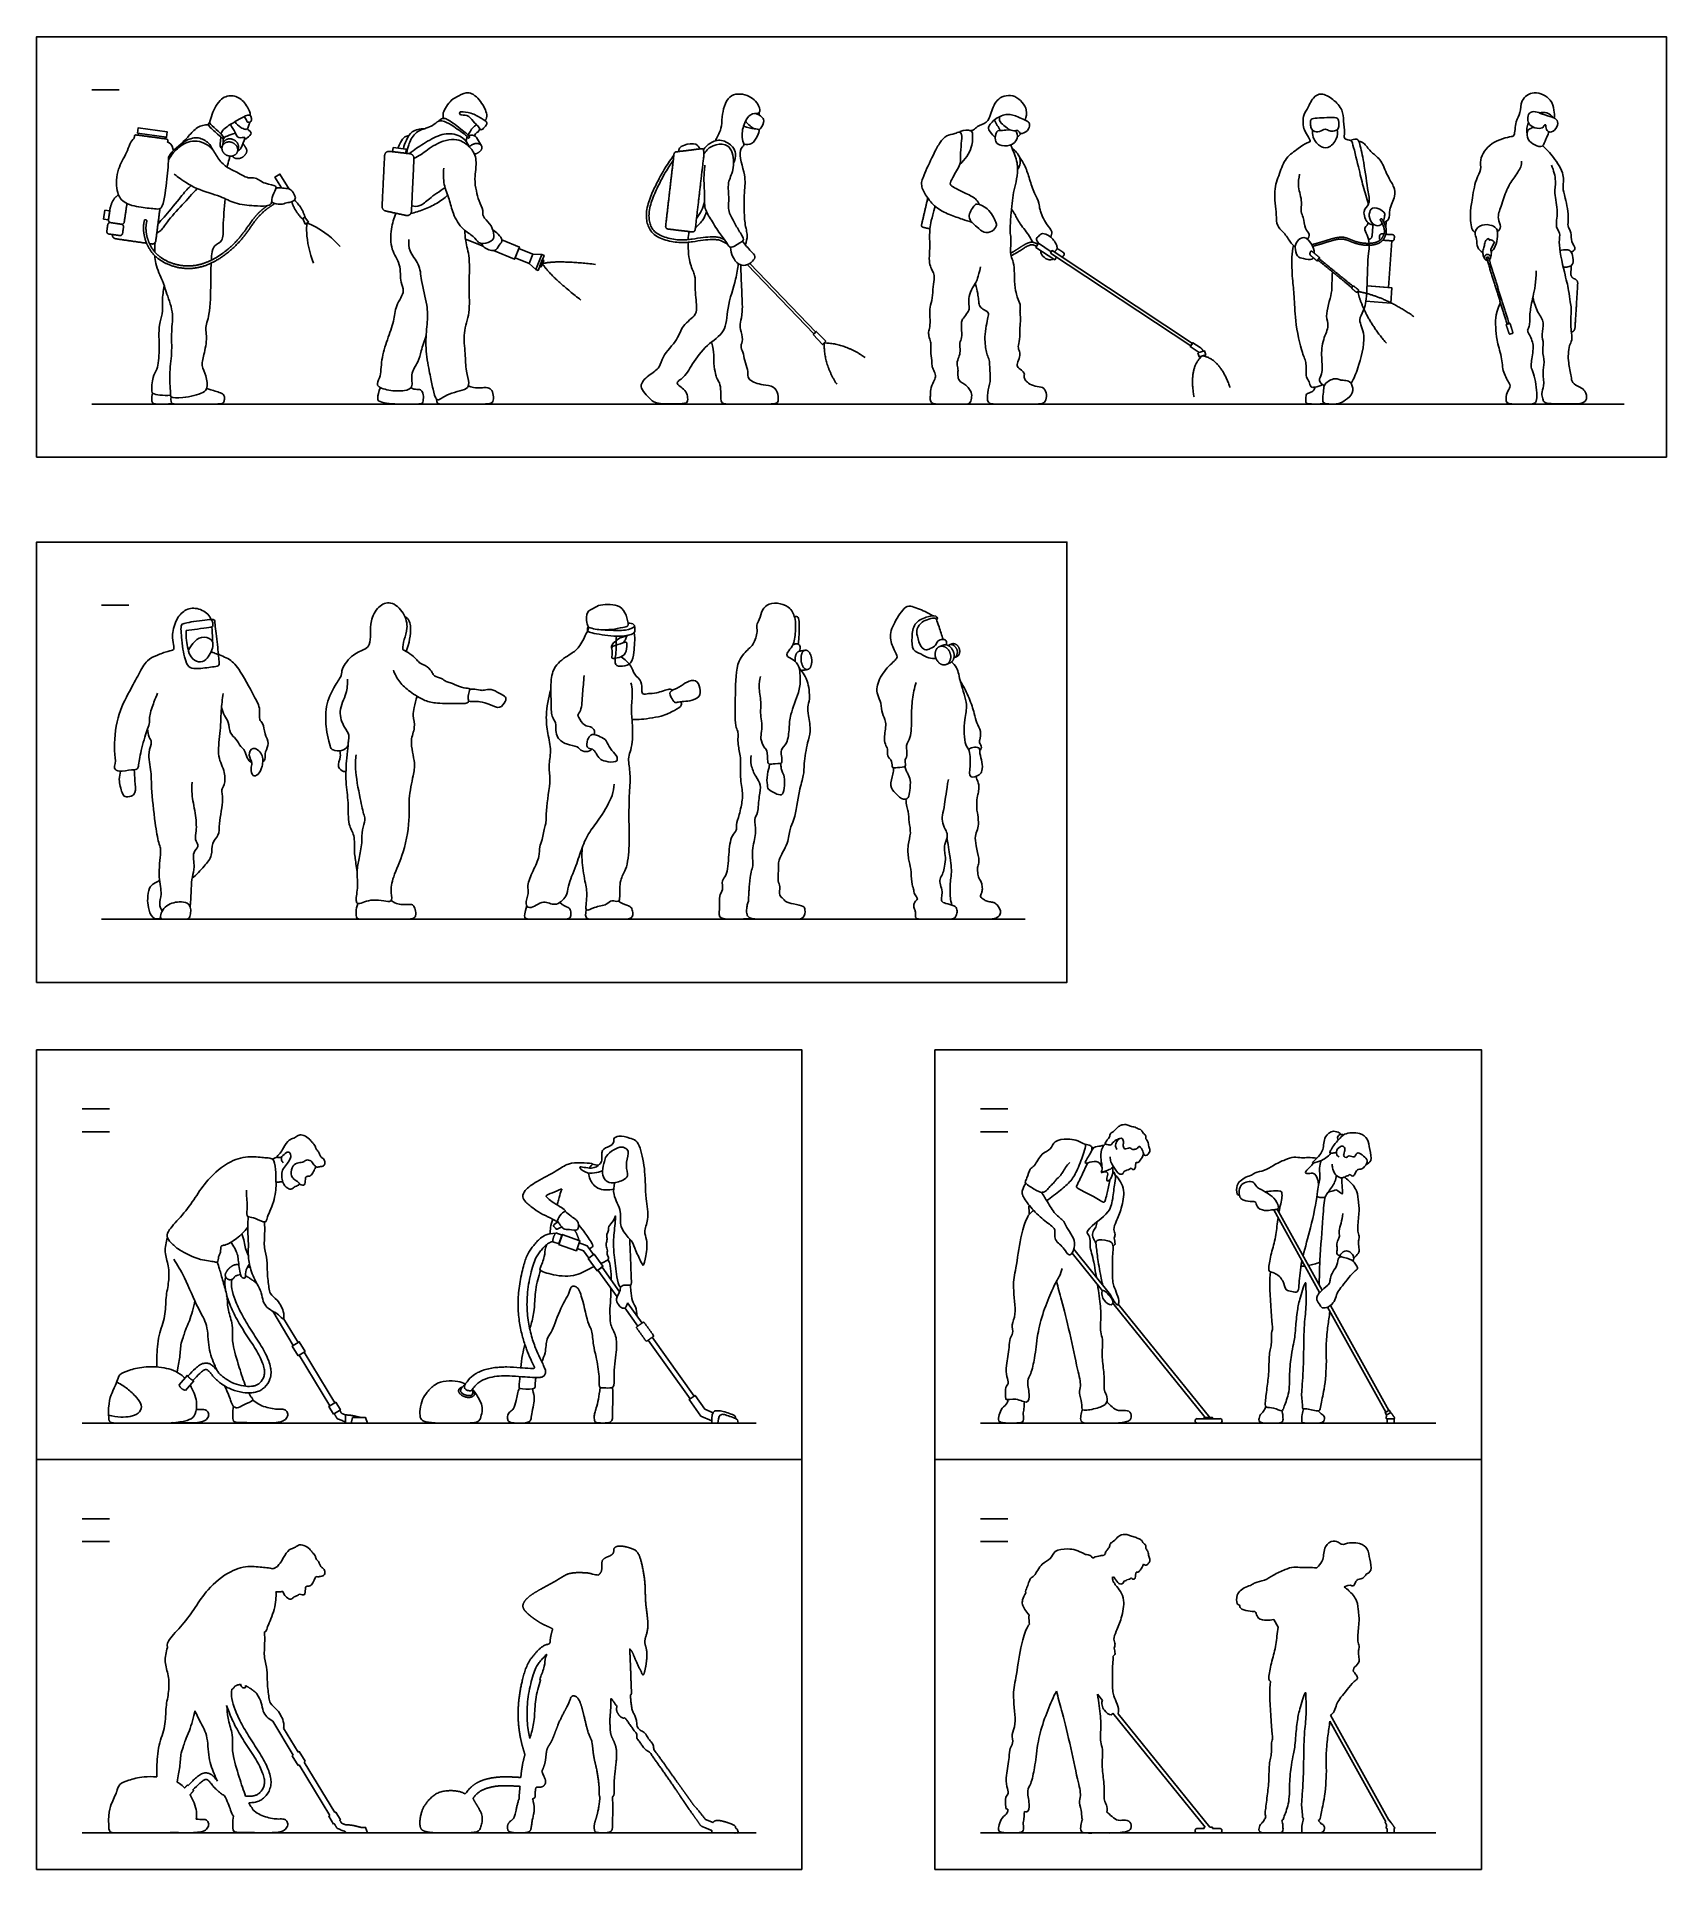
# Model space of a CAD drawing. Header units: millimetres. Extents: x 111.1 to 120.2, y 0.8 to 11.
import ezdxf

# ---------------------------------------------------------------- set-up
doc = ezdxf.new("R2010")
doc.units = ezdxf.units.MM
for name, color, linetype, true_color in [('AG-DETAIL-DIAGRAM', 7, 'Continuous', 0xccff66), ('AG-DIAGRAM', 7, 'Continuous', 0xfecc66), ('AG-GUIDE', 7, 'Continuous', 0xcccccc), ('AG-OUTLINE', 7, 'Continuous', 0x8000ff), ('AG-PEOPLE', 7, 'Continuous', 0x66ccff), ('X-VPRT', 6, 'Continuous', 0xff00ff)]:
    doc.layers.add(name, color=color, linetype=linetype, true_color=true_color)

msp = doc.modelspace()

# ---------------------------------------------------------------- linework, layer by layer
at = {"layer": 'AG-DETAIL-DIAGRAM'}
for points in [[(112.591, 9.982), (112.59, 9.964), (112.585, 9.927), (112.605, 9.811), (112.628, 9.758)], [(112.591, 9.982), (112.609, 9.976), (112.644, 9.964), (112.739, 9.895), (112.777, 9.851)]]:
    msp.add_open_spline(points, degree=3, knots=[0, 0, 0, 0, 0.430238, 1.18922, 1.18922, 1.18922, 1.18922], dxfattribs=at)
for points in [[(113.905, 9.756), (113.978, 9.777), (114.2, 9.752)], [(113.905, 9.756), (113.943, 9.69), (114.119, 9.553)], [(118.452, 9.601), (118.607, 9.573), (118.766, 9.46)], [(118.452, 9.601), (118.487, 9.458), (118.612, 9.312)], [(115.476, 9.314), (115.474, 9.193), (115.547, 9.083)], [(115.476, 9.314), (115.597, 9.31), (115.704, 9.232)], [(117.586, 9.242), (117.509, 9.18), (117.539, 9.013)], [(117.586, 9.242), (117.683, 9.227), (117.74, 9.066)]]:
    msp.add_open_spline(points, degree=2, dxfattribs=at)
at = {"layer": 'AG-DIAGRAM'}
for p, q in [((111.337, 3.288), (115.097, 3.288)), ((116.348, 3.288), (118.888, 3.288)), ((111.337, 1.002), (115.097, 1.002)), ((116.348, 1.002), (118.888, 1.002))]:
    msp.add_line(p, q, dxfattribs=at)
for points in [[(111.391, 8.973), (119.939, 8.973)], [(111.445, 6.099), (116.598, 6.099)]]:
    msp.add_lwpolyline(points, dxfattribs=at)
at = {"layer": 'AG-GUIDE'}
for p, q in [((111.337, 4.914), (111.49, 4.914)), ((116.348, 4.914), (116.501, 4.914)), ((111.337, 2.628), (111.49, 2.628)), ((116.348, 2.628), (116.501, 2.628))]:
    msp.add_line(p, q, dxfattribs=at)
for points in [[(111.391, 10.726), (111.543, 10.726)], [(111.445, 7.851), (111.598, 7.851)], [(111.337, 5.041), (111.49, 5.041)], [(116.348, 5.041), (116.501, 5.041)], [(111.337, 2.755), (111.49, 2.755)], [(116.348, 2.755), (116.501, 2.755)]]:
    msp.add_lwpolyline(points, dxfattribs=at)
at = {"layer": 'AG-OUTLINE'}
for points in [[(117.984, 2.192), (118.008, 2.15)], [(117.001, 1.776), (117.029, 1.741)], [(117.086, 1.671), (117.602, 1.034)], [(117.628, 1.034), (117.116, 1.666)], [(118.625, 1.073), (118.3, 1.659)], [(112.4, 1.626), (112.515, 1.436)], [(112.542, 1.452), (112.461, 1.586)], [(118.297, 1.626), (118.608, 1.064)], [(112.515, 1.436), (112.509, 1.432), (112.542, 1.378)], [(112.575, 1.398), (112.581, 1.402), (112.548, 1.456), (112.542, 1.452)], [(112.542, 1.378), (112.548, 1.382)], [(112.548, 1.382), (112.719, 1.099)], [(112.746, 1.116), (112.575, 1.398)], [(112.719, 1.099), (112.713, 1.095), (112.739, 1.052)], [(112.739, 1.052), (112.743, 1.055)], [(112.774, 1.074), (112.778, 1.076), (112.752, 1.119), (112.746, 1.116)], [(112.838, 1.002), (112.929, 1.002), (112.918, 1.033), (112.894, 1.033)], [(117.602, 1.034), (117.595, 1.034), (117.595, 1.027)], [(117.642, 1.027), (117.642, 1.034), (117.628, 1.034)], [(118.608, 1.064), (118.605, 1.062), (118.613, 1.048)], [(118.617, 1.027), (118.617, 1.002)], [(118.617, 1.002), (118.655, 1.002), (118.655, 1.027)], [(118.636, 1.06), (118.628, 1.074), (118.625, 1.073)]]:
    msp.add_lwpolyline(points, dxfattribs=at)
for points, degree, knots in [([(117.258, 2.502), (117.266, 2.496), (117.277, 2.495), (117.289, 2.511), (117.296, 2.525), (117.284, 2.546), (117.286, 2.572), (117.268, 2.587), (117.273, 2.6), (117.264, 2.615), (117.252, 2.622), (117.247, 2.639), (117.221, 2.646), (117.211, 2.654), (117.183, 2.658), (117.166, 2.669), (117.136, 2.667), (117.117, 2.658), (117.091, 2.628), (117.07, 2.619), (117.067, 2.594), (117.057, 2.586), (117.047, 2.571), (117.042, 2.562), (117.045, 2.56)], 3, [3.347982, 3.347982, 3.347982, 3.347982, 3.540098, 3.782774, 3.99504, 4.258201, 4.540427, 4.788136, 4.974256, 5.193843, 5.399438, 5.617919, 5.892627, 6.100526, 6.388968, 6.63873, 6.932119, 7.189447, 7.534935, 7.797529, 8.05287, 8.250923, 8.49201, 8.668544, 8.668544, 8.668544, 8.668544]), ([(112.642, 2.433), (112.654, 2.43), (112.666, 2.434), (112.681, 2.434), (112.694, 2.448), (112.69, 2.466), (112.685, 2.477), (112.67, 2.484), (112.662, 2.499), (112.657, 2.517), (112.64, 2.531), (112.638, 2.548), (112.629, 2.559), (112.618, 2.57), (112.606, 2.588), (112.575, 2.609), (112.548, 2.611), (112.535, 2.603), (112.517, 2.59), (112.489, 2.585), (112.459, 2.539), (112.444, 2.507), (112.431, 2.499), (112.426, 2.488)], 3, [7.375919, 7.375919, 7.375919, 7.375919, 7.635024, 7.856265, 8.100756, 8.347494, 8.553635, 8.788586, 9.029629, 9.28515, 9.559385, 9.804432, 10.026135, 10.255637, 10.531916, 10.895912, 11.200086, 11.424445, 11.69595, 12.008474, 12.448054, 12.807332, 13.065091, 13.065091, 13.065091, 13.065091]), ([(116.933, 2.556), (116.909, 2.568), (116.88, 2.583), (116.835, 2.588), (116.757, 2.583), (116.743, 2.525), (116.686, 2.511), (116.652, 2.433), (116.621, 2.425), (116.611, 2.37), (116.597, 2.354), (116.601, 2.341)], 3, [-6.74335, -6.74335, -6.74335, -6.74335, -6.34808, -5.958503, -5.488918, -5.094829, -4.678831, -4.179467, -3.876278, -3.470973, -3.186004, -3.186004, -3.186004, -3.186004]), ([(116.97, 2.539), (116.964, 2.549), (116.949, 2.555), (116.935, 2.557), (116.933, 2.556)], 3, [-3.0172708, -3.0172708, -3.0172708, -3.0172708, -2.712576, -2.4645564, -2.4645564, -2.4645564, -2.4645564]), ([(117.045, 2.56), (117.043, 2.557), (117.038, 2.553), (117.034, 2.55), (117.032, 2.548)], 3, [-0.3112564, -0.3112564, -0.3112564, -0.3112564, -0.1444329, 0, 0, 0, 0]), ([(118.359, 2.613), (118.356, 2.616), (118.349, 2.622), (118.314, 2.638), (118.261, 2.603), (118.264, 2.526), (118.239, 2.497), (118.227, 2.484), (118.224, 2.481)], 3, [0, 0, 0, 0, 0.210449, 0.543501, 0.967191, 1.45968, 1.845707, 1.971056, 1.971056, 1.971056, 1.971056]), ([(118.499, 2.445), (118.509, 2.45), (118.535, 2.465), (118.517, 2.531), (118.511, 2.589), (118.466, 2.625), (118.4, 2.623), (118.373, 2.611)], 3, [-4.00785, -4.00785, -4.00785, -4.00785, -3.66341, -3.199922, -2.746681, -2.320271, -1.776537, -1.776537, -1.776537, -1.776537]), ([(112.398, 2.475), (112.382, 2.482), (112.354, 2.481), (112.27, 2.495), (112.16, 2.469), (112.033, 2.363), (111.97, 2.261), (111.9, 2.164), (111.824, 2.087), (111.809, 2.056), (111.813, 2.037)], 3, [4.900877, 4.900877, 4.900877, 4.900877, 5.248347, 5.797455, 6.438023, 7.205996, 7.871906, 8.538696, 9.165577, 9.544542, 9.544542, 9.544542, 9.544542]), ([(112.426, 2.488), (112.422, 2.486), (112.412, 2.48), (112.403, 2.477), (112.398, 2.475)], 3, [-0.4135902, -0.4135902, -0.4135902, -0.4135902, -0.2394241, 0, 0, 0, 0]), ([(117.032, 2.548), (117.03, 2.552), (117.014, 2.546), (116.992, 2.545), (116.978, 2.537)], 3, [1.2743504, 1.2743504, 1.2743504, 1.2743504, 1.5249505, 1.898971, 1.898971, 1.898971, 1.898971]), ([(117.091, 2.431), (117.095, 2.425), (117.107, 2.407), (117.122, 2.387), (117.146, 2.393), (117.146, 2.409), (117.162, 2.409), (117.163, 2.416), (117.181, 2.415), (117.188, 2.429), (117.197, 2.415), (117.208, 2.418), (117.212, 2.426), (117.213, 2.44), (117.214, 2.46), (117.228, 2.454), (117.239, 2.47), (117.254, 2.49), (117.258, 2.502)], 3, [0.531687, 0.531687, 0.531687, 0.531687, 0.678246, 0.986319, 1.213156, 1.400828, 1.594106, 1.710885, 1.926259, 2.103754, 2.284787, 2.449331, 2.601537, 2.8127, 3.025293, 3.189372, 3.411359, 3.749434, 3.749434, 3.749434, 3.749434]), ([(118.224, 2.481), (118.208, 2.482), (118.176, 2.485), (118.139, 2.481), (118.094, 2.489), (118.047, 2.472), (117.98, 2.442), (117.936, 2.409), (117.879, 2.402), (117.862, 2.384), (117.827, 2.376), (117.795, 2.353), (117.776, 2.332), (117.774, 2.278), (117.788, 2.275), (117.793, 2.272)], 3, [0, 0, 0, 0, 0.402602, 0.755683, 1.136514, 1.545231, 2.039922, 2.477089, 2.899603, 3.17909, 3.515501, 3.877303, 4.191758, 4.586467, 4.821382, 4.821382, 4.821382, 4.821382]), ([(112.548, 2.335), (112.563, 2.33), (112.578, 2.327), (112.581, 2.346), (112.582, 2.361), (112.585, 2.382), (112.61, 2.376), (112.623, 2.398), (112.637, 2.423), (112.64, 2.43), (112.642, 2.433)], 3, [0, 0, 0, 0, 0.265263, 0.510191, 0.7737, 1.027739, 1.30331, 1.61621, 1.955356, 2.161401, 2.161401, 2.161401, 2.161401]), ([(114.217, 2.441), (114.212, 2.441), (114.201, 2.443), (114.189, 2.445), (114.184, 2.446)], 3, [-0.4689411, -0.4689411, -0.4689411, -0.4689411, -0.2414962, 0, 0, 0, 0]), ([(117.081, 2.427), (117.084, 2.427), (117.088, 2.429), (117.09, 2.43), (117.091, 2.431)], 3, [0, 0, 0, 0, 0.1438475, 0.245043, 0.245043, 0.245043, 0.245043]), ([(117.086, 2.408), (117.086, 2.418), (117.084, 2.426), (117.082, 2.427), (117.081, 2.427)], 3, [-0.9391262, -0.9391262, -0.9391262, -0.9391262, -0.7239116, -0.709423, -0.709423, -0.709423, -0.709423]), ([(117.1, 2.386), (117.098, 2.393), (117.092, 2.4), (117.087, 2.407), (117.086, 2.408)], 3, [-7.9422412, -7.9422412, -7.9422412, -7.9422412, -7.6944443, -7.639914, -7.639914, -7.639914, -7.639914]), ([(117.087, 1.987), (117.092, 1.992), (117.104, 2.002), (117.089, 2.034), (117.104, 2.055), (117.086, 2.084), (117.107, 2.131), (117.136, 2.2), (117.154, 2.299), (117.13, 2.349), (117.111, 2.375), (117.1, 2.386)], 3, [0, 0, 0, 0, 0.237685, 0.534857, 0.789362, 1.076835, 1.446053, 1.926282, 2.459841, 2.850687, 3.220711, 3.220711, 3.220711, 3.220711]), ([(118.377, 2.375), (118.412, 2.389), (118.419, 2.379), (118.433, 2.381), (118.441, 2.406), (118.454, 2.419), (118.47, 2.417), (118.487, 2.428), (118.497, 2.441), (118.499, 2.445)], 3, [-6.286627, -6.286627, -6.286627, -6.286627, -5.993601, -5.720905, -5.310724, -4.96197, -4.650887, -4.229961, -4.044363, -4.044363, -4.044363, -4.044363]), ([(118.43, 1.922), (118.439, 1.929), (118.455, 1.948), (118.461, 1.961), (118.46, 1.973), (118.455, 2.008), (118.458, 2.029), (118.461, 2.045), (118.451, 2.075), (118.453, 2.12), (118.463, 2.204), (118.454, 2.236), (118.454, 2.301), (118.404, 2.354), (118.386, 2.368), (118.377, 2.375)], 3, [-4.449443, -4.449443, -4.449443, -4.449443, -4.101212, -3.885041, -3.688823, -3.347968, -3.078371, -2.85138, -2.541, -2.139383, -1.61347, -1.272615, -0.820284, -0.334402, 0, 0, 0, 0]), ([(112.355, 2.124), (112.365, 2.126), (112.367, 2.151), (112.411, 2.233), (112.42, 2.321), (112.419, 2.343), (112.418, 2.347)], 3, [2.150741, 2.150741, 2.150741, 2.150741, 2.437653, 3.023437, 3.610276, 3.759542, 3.759542, 3.759542, 3.759542]), ([(112.418, 2.347), (112.424, 2.347), (112.436, 2.347), (112.449, 2.348), (112.456, 2.349)], 3, [0, 0, 0, 0, 0.2416777, 0.4989727, 0.4989727, 0.4989727, 0.4989727]), ([(112.456, 2.349), (112.463, 2.332), (112.481, 2.309), (112.507, 2.304), (112.524, 2.324), (112.538, 2.326), (112.546, 2.331), (112.548, 2.335)], 3, [2.931751, 2.931751, 2.931751, 2.931751, 3.333835, 3.626847, 3.922677, 4.155802, 4.356196, 4.356196, 4.356196, 4.356196]), ([(116.601, 2.341), (116.592, 2.33), (116.582, 2.302), (116.578, 2.275), (116.602, 2.239), (116.619, 2.218)], 3, [0, 0, 0, 0, 0.350639, 0.623524, 1.065755, 1.065755, 1.065755, 1.065755]), ([(117.793, 2.272), (117.794, 2.266), (117.798, 2.255), (117.817, 2.244), (117.862, 2.236), (117.88, 2.24), (117.887, 2.225), (117.895, 2.194), (117.946, 2.186), (117.969, 2.191), (117.984, 2.192)], 3, [-6.059332, -6.059332, -6.059332, -6.059332, -5.819379, -5.551401, -5.153886, -4.916745, -4.701636, -4.391193, -3.990108, -3.635107, -3.635107, -3.635107, -3.635107]), ([(116.621, 2.167), (116.614, 2.159), (116.6, 2.134), (116.569, 2.032), (116.547, 1.866), (116.523, 1.765), (116.553, 1.611), (116.518, 1.555), (116.534, 1.503), (116.508, 1.474), (116.511, 1.422), (116.49, 1.325), (116.491, 1.265), (116.51, 1.222), (116.483, 1.205), (116.49, 1.15), (116.488, 1.136), (116.5, 1.134)], 3, [0.306086, 0.306086, 0.306086, 0.306086, 0.626355, 1.192194, 1.903294, 2.478754, 3.146509, 3.578362, 3.951471, 4.266337, 4.657227, 5.206533, 5.639296, 5.978174, 6.257684, 6.658556, 6.862094, 6.862094, 6.862094, 6.862094]), ([(116.619, 2.218), (116.618, 2.206), (116.619, 2.182), (116.62, 2.172), (116.621, 2.167)], 3, [-0.5302086, -0.5302086, -0.5302086, -0.5302086, -0.2043891, 0, 0, 0, 0]), ([(118.008, 2.15), (118.003, 2.117), (117.998, 2.047), (117.974, 1.965), (117.955, 1.882), (117.955, 1.855), (117.965, 1.847)], 3, [-7.970337, -7.970337, -7.970337, -7.970337, -7.434081, -6.842754, -6.28412, -5.965494, -5.965494, -5.965494, -5.965494]), ([(112.461, 1.586), (112.464, 1.59), (112.462, 1.621), (112.449, 1.653), (112.427, 1.689), (112.382, 1.724), (112.38, 1.759), (112.367, 1.844), (112.373, 1.911), (112.349, 1.979), (112.357, 2.059), (112.355, 2.102), (112.355, 2.124)], 3, [4.823417, 4.823417, 4.823417, 4.823417, 5.083646, 5.455473, 5.833075, 6.252424, 6.590328, 7.120466, 7.604993, 8.088103, 8.600562, 9.069616, 9.069616, 9.069616, 9.069616]), ([(111.813, 2.037), (111.805, 2.011), (111.793, 1.956), (111.822, 1.88), (111.823, 1.79), (111.801, 1.704), (111.805, 1.597), (111.76, 1.493), (111.753, 1.378), (111.754, 1.334), (111.754, 1.315)], 3, [0, 0, 0, 0, 0.517065, 1.030276, 1.567508, 2.109978, 2.69262, 3.270795, 3.899145, 4.259581, 4.259581, 4.259581, 4.259581]), ([(113.834, 1.529), (113.831, 1.541), (113.823, 1.586), (113.817, 1.649), (113.82, 1.72), (113.827, 1.777), (113.838, 1.832), (113.851, 1.881), (113.865, 1.92), (113.882, 1.947), (113.899, 1.968), (113.914, 1.985), (113.924, 1.995), (113.928, 1.998), (113.926, 1.992), (113.918, 1.971), (113.92, 1.934), (113.894, 1.871), (113.889, 1.86), (113.893, 1.856), (113.894, 1.855), (113.882, 1.82), (113.864, 1.75), (113.861, 1.65), (113.854, 1.604), (113.845, 1.565), (113.838, 1.542), (113.834, 1.529)], 3, [11.050574, 11.050574, 11.050574, 11.050574, 11.17086, 11.493315, 11.668473, 11.856855, 12.046748, 12.213063, 12.350362, 12.438497, 12.523954, 12.613222, 12.660584, 12.660584, 12.660584, 12.813886, 13.210053, 13.671345, 13.874036, 13.908101, 13.908101, 13.908101, 14.51118, 15.073467, 15.460573, 15.820795, 16.123404, 16.123404, 16.123404, 16.123404]), ([(117.116, 1.666), (117.121, 1.688), (117.11, 1.722), (117.091, 1.766), (117.084, 1.798), (117.084, 1.856), (117.084, 1.932), (117.088, 1.967), (117.087, 1.984), (117.087, 1.987)], 3, [0.716301, 0.716301, 0.716301, 0.716301, 1.103244, 1.493146, 1.809703, 2.238831, 2.734234, 3.111328, 3.20477, 3.20477, 3.20477, 3.20477]), ([(117.965, 1.847), (117.963, 1.821), (117.957, 1.777), (117.976, 1.556), (117.977, 1.521), (117.97, 1.504), (117.972, 1.462), (117.968, 1.425), (117.958, 1.392), (117.957, 1.284), (117.947, 1.203), (117.935, 1.118), (117.936, 1.102), (117.94, 1.094)], 3, [0, 0, 0, 0, 0.517675, 1.3856, 1.726012, 1.963183, 2.343813, 2.701988, 3.043275, 3.643044, 4.211501, 4.744809, 4.991775, 4.991775, 4.991775, 4.991775]), ([(118.3, 1.659), (118.309, 1.665), (118.324, 1.683), (118.333, 1.719), (118.351, 1.751), (118.384, 1.789), (118.418, 1.836), (118.443, 1.854), (118.455, 1.869), (118.439, 1.888), (118.433, 1.9), (118.427, 1.905)], 3, [3.932663, 3.932663, 3.932663, 3.932663, 4.199223, 4.561449, 4.909262, 5.324389, 5.765747, 6.089003, 6.310869, 6.58787, 6.820847, 6.820847, 6.820847, 6.820847]), ([(112.266, 1.171), (112.272, 1.171), (112.287, 1.171), (112.31, 1.175), (112.334, 1.185), (112.363, 1.207), (112.385, 1.241), (112.392, 1.281), (112.389, 1.315), (112.378, 1.351), (112.36, 1.391), (112.327, 1.449), (112.289, 1.506), (112.252, 1.565), (112.221, 1.62), (112.192, 1.682), (112.171, 1.745), (112.168, 1.783), (112.172, 1.804)], 3, [10.325665, 10.325665, 10.325665, 10.325665, 10.38803, 10.475421, 10.561044, 10.648339, 10.844687, 10.957168, 11.056451, 11.189911, 11.33851, 11.502822, 11.859382, 12.036975, 12.206547, 12.504114, 12.726079, 12.883903, 12.883903, 12.883903, 12.883903]), ([(112.221, 1.832), (112.223, 1.823), (112.227, 1.813), (112.247, 1.808), (112.249, 1.819), (112.249, 1.824)], 3, [1.357947, 1.357947, 1.357947, 1.357947, 1.6235048, 1.8467499, 1.9951158, 1.9951158, 1.9951158, 1.9951158]), ([(112.312, 1.779), (112.322, 1.761), (112.34, 1.727), (112.344, 1.682), (112.365, 1.649), (112.389, 1.632), (112.4, 1.626)], 3, [2.555205, 2.555205, 2.555205, 2.555205, 2.943451, 3.341206, 3.701553, 4.051773, 4.051773, 4.051773, 4.051773]), ([(116.593, 1.121), (116.598, 1.119), (116.617, 1.117), (116.624, 1.168), (116.603, 1.24), (116.633, 1.276), (116.649, 1.367), (116.659, 1.427), (116.666, 1.503), (116.697, 1.625), (116.744, 1.736), (116.764, 1.78), (116.772, 1.793)], 3, [7.453894, 7.453894, 7.453894, 7.453894, 7.584161, 7.945731, 8.41123, 8.769714, 9.277528, 9.705834, 10.166855, 10.777938, 11.380807, 11.794654, 11.794654, 11.794654, 11.794654]), ([(116.772, 1.793), (116.781, 1.758), (116.801, 1.687), (116.845, 1.514), (116.887, 1.306), (116.912, 1.212), (116.894, 1.171), (116.916, 1.118), (116.911, 1.088), (116.917, 1.077)], 3, [-20.543878, -20.543878, -20.543878, -20.543878, -19.966964, -19.229869, -18.520902, -18.015404, -17.676618, -17.275814, -16.963446, -16.963446, -16.963446, -16.963446]), ([(117.052, 1.119), (117.057, 1.131), (117.053, 1.161), (117.034, 1.183), (117.041, 1.271), (117.022, 1.377), (117.033, 1.471), (117.014, 1.509), (117.022, 1.609), (117.015, 1.683), (117.004, 1.753), (117.001, 1.776)], 3, [-15.979091, -15.979091, -15.979091, -15.979091, -15.657311, -15.378002, -14.907034, -14.506684, -14.003136, -13.645995, -13.131642, -12.564256, -12.310034, -12.310034, -12.310034, -12.310034]), ([(117.029, 1.741), (117.024, 1.739), (117.025, 1.71), (117.035, 1.688), (117.072, 1.653), (117.084, 1.667), (117.086, 1.671)], 3, [0, 0, 0, 0, 0.28146, 0.580018, 0.934913, 1.083282, 1.083282, 1.083282, 1.083282]), ([(118.029, 1.072), (118.035, 1.073), (118.04, 1.094), (118.073, 1.167), (118.07, 1.276), (118.08, 1.378), (118.093, 1.442), (118.102, 1.482), (118.105, 1.534), (118.115, 1.635), (118.128, 1.694), (118.163, 1.804), (118.162, 1.76), (118.168, 1.671), (118.154, 1.57), (118.15, 1.422), (118.151, 1.339), (118.141, 1.189), (118.138, 1.149), (118.145, 1.109), (118.143, 1.087), (118.149, 1.082)], 3, [5.853302, 5.853302, 5.853302, 5.853302, 6.111942, 6.629084, 7.250575, 7.845643, 8.307287, 8.669789, 9.091557, 9.667716, 10.181207, 10.716681, 10.961461, 11.517279, 12.128629, 12.821866, 13.385199, 14.085944, 14.464234, 14.833814, 15.113768, 15.113768, 15.113768, 15.113768]), ([(111.867, 1.286), (111.871, 1.32), (111.885, 1.368), (111.885, 1.447), (111.904, 1.488), (111.912, 1.523), (111.938, 1.572), (111.959, 1.65), (111.966, 1.684)], 3, [7.424137, 7.424137, 7.424137, 7.424137, 7.943869, 8.450669, 8.828056, 9.1498, 9.574483, 10.158626, 10.158626, 10.158626, 10.158626]), ([(111.966, 1.684), (111.973, 1.669), (111.998, 1.615), (112.041, 1.55), (112.038, 1.421), (112.069, 1.341), (112.087, 1.302), (112.092, 1.292)], 3, [1.224726, 1.224726, 1.224726, 1.224726, 1.420483, 1.99568, 2.633507, 3.236632, 3.420772, 3.420772, 3.420772, 3.420772]), ([(112.143, 1.714), (112.147, 1.701), (112.162, 1.659), (112.188, 1.604), (112.22, 1.546), (112.249, 1.501), (112.278, 1.457), (112.305, 1.415), (112.327, 1.375), (112.343, 1.339), (112.353, 1.309), (112.355, 1.283), (112.35, 1.255), (112.335, 1.232), (112.316, 1.217), (112.299, 1.21), (112.277, 1.207), (112.26, 1.207), (112.249, 1.208)], 3, [5.451759, 5.451759, 5.451759, 5.451759, 5.586171, 5.895902, 6.070193, 6.251262, 6.431104, 6.601629, 6.755352, 6.888371, 6.998883, 7.071845, 7.149313, 7.283656, 7.340203, 7.395781, 7.459327, 7.568236, 7.568236, 7.568236, 7.568236]), ([(112.249, 1.208), (112.237, 1.238), (112.211, 1.322), (112.174, 1.438), (112.176, 1.508), (112.176, 1.561), (112.146, 1.645), (112.147, 1.691), (112.143, 1.714)], 3, [6.617276, 6.617276, 6.617276, 6.617276, 7.158444, 7.8281, 8.303641, 8.715256, 9.211354, 9.692215, 9.692215, 9.692215, 9.692215]), ([(118.232, 1.071), (118.244, 1.075), (118.245, 1.107), (118.269, 1.193), (118.28, 1.344), (118.274, 1.424), (118.279, 1.471), (118.282, 1.525), (118.292, 1.588), (118.296, 1.619), (118.297, 1.626)], 3, [15.763885, 15.763885, 15.763885, 15.763885, 16.091129, 16.652928, 17.380122, 17.902406, 18.292675, 18.720005, 19.24057, 19.415722, 19.415722, 19.415722, 19.415722]), ([(112.092, 1.292), (112.086, 1.299), (112.077, 1.311), (112.064, 1.324), (112.053, 1.331), (112.042, 1.336), (112.029, 1.338), (112.015, 1.336), (112.003, 1.332), (111.987, 1.323), (111.962, 1.302), (111.942, 1.281), (111.927, 1.265)], 3, [8.1825065, 8.1825065, 8.1825065, 8.1825065, 8.2754366, 8.337842, 8.3685229, 8.3996464, 8.4629455, 8.5034548, 8.5436334, 8.5901366, 8.6890987, 8.8821312, 8.8821312, 8.8821312, 8.8821312]), ([(111.754, 1.315), (111.729, 1.317), (111.666, 1.317), (111.593, 1.296), (111.541, 1.276), (111.534, 1.246), (111.526, 1.22), (111.516, 1.198), (111.48, 1.121), (111.486, 1.033), (111.486, 1.026), (111.488, 1.011), (111.497, 1.003), (111.514, 1.003), (111.615, 1.003), (111.716, 1.003), (111.817, 1.003), (111.826, 1.004), (111.834, 1.004), (111.842, 1.005)], 3, [-6.483159, -6.483159, -6.483159, -6.483159, -6.288786, -5.986876, -5.684966, -5.383057, -5.369776, -5.081147, -4.822948, -4.801204, -4.801204, -4.801204, -4.640258, -4.640258, -4.640258, -3.622917, -3.622917, -3.622917, -3.56071, -3.56071, -3.56071, -3.56071]), ([(111.909, 1.253), (111.905, 1.258), (111.891, 1.271), (111.876, 1.281), (111.867, 1.286)], 3, [-6.9459849, -6.9459849, -6.9459849, -6.9459849, -6.8926052, -6.8009426, -6.8009426, -6.8009426, -6.8009426]), ([(111.955, 1.242), (111.968, 1.255), (111.986, 1.274), (112.008, 1.292), (112.018, 1.299), (112.023, 1.301), (112.028, 1.301), (112.032, 1.301), (112.036, 1.299), (112.041, 1.295), (112.049, 1.288), (112.059, 1.274), (112.073, 1.257), (112.092, 1.238), (112.112, 1.222), (112.126, 1.213), (112.132, 1.21)], 3, [9.0612621, 9.0612621, 9.0612621, 9.0612621, 9.2423871, 9.3225708, 9.3497832, 9.3648439, 9.378263, 9.3969623, 9.4073413, 9.4207757, 9.4590712, 9.5183953, 9.593541, 9.6833366, 9.7846038, 9.8518585, 9.8518585, 9.8518585, 9.8518585]), ([(111.974, 1.079), (111.977, 1.105), (111.975, 1.149), (111.948, 1.2), (111.939, 1.215)], 3, [-2.7306235, -2.7306235, -2.7306235, -2.7306235, -2.4193204, -2.2853468, -2.2853468, -2.2853468, -2.2853468]), ([(112.132, 1.21), (112.145, 1.181), (112.167, 1.129), (112.173, 1.105), (112.181, 1.096)], 3, [3.9350508, 3.9350508, 3.9350508, 3.9350508, 4.4347584, 4.7894816, 4.7894816, 4.7894816, 4.7894816]), ([(112.181, 1.096), (112.178, 1.081), (112.179, 1.051), (112.174, 1.005), (112.235, 1.006), (112.342, 1.002), (112.437, 1.004), (112.472, 1.02), (112.487, 1.046), (112.48, 1.069), (112.462, 1.082), (112.431, 1.078), (112.355, 1.088), (112.31, 1.114), (112.289, 1.131)], 3, [0, 0, 0, 0, 0.397737, 0.741898, 1.141635, 1.763747, 2.329997, 2.671176, 2.968805, 3.237452, 3.490537, 3.806238, 4.308638, 4.825563, 4.825563, 4.825563, 4.825563]), ([(112.289, 1.131), (112.291, 1.135), (112.282, 1.144), (112.272, 1.16), (112.266, 1.171)], 3, [5.8499885, 5.8499885, 5.8499885, 5.8499885, 6.0745368, 6.3562876, 6.3562876, 6.3562876, 6.3562876]), ([(116.5, 1.134), (116.5, 1.127), (116.501, 1.112), (116.465, 1.087), (116.452, 1.05), (116.445, 1.013), (116.47, 1.002), (116.555, 1.002), (116.594, 1.007), (116.584, 1.053), (116.591, 1.082), (116.592, 1.108), (116.593, 1.121)], 3, [0.004822, 0.004822, 0.004822, 0.004822, 0.239346, 0.579944, 0.926996, 1.241807, 1.494791, 1.950122, 2.318434, 2.641953, 2.945326, 3.267684, 3.267684, 3.267684, 3.267684]), ([(111.842, 1.005), (111.863, 1.004), (111.922, 1.003), (111.998, 1.004), (112.031, 1.02), (112.046, 1.045), (112.04, 1.067), (112.022, 1.08), (112.002, 1.077), (111.981, 1.079), (111.974, 1.079)], 3, [1.423186, 1.423186, 1.423186, 1.423186, 1.763747, 2.329997, 2.671176, 2.968805, 3.237452, 3.490537, 3.806238, 3.954313, 3.954313, 3.954313, 3.954313]), ([(112.806, 1.048), (112.796, 1.052), (112.784, 1.057), (112.779, 1.066), (112.774, 1.074)], 2, [-0.7769464, -0.7769464, -0.7769464, -0.7190269, -0.7190269, -0.6545114, -0.6545114, -0.6545114]), ([(116.917, 1.077), (116.912, 1.067), (116.907, 1.047), (116.905, 1.008), (116.936, 1), (117.01, 1.004), (117.083, 1), (117.162, 1.007), (117.191, 1.023), (117.188, 1.071), (117.145, 1.075), (117.098, 1.067), (117.06, 1.117), (117.052, 1.119)], 3, [0, 0, 0, 0, 0.298538, 0.566265, 0.857855, 1.287451, 1.75126, 2.210886, 2.489075, 2.802046, 3.118102, 3.465163, 4.064748, 4.064748, 4.064748, 4.064748]), ([(117.94, 1.094), (117.937, 1.087), (117.931, 1.074), (117.924, 1.063), (117.906, 1.05), (117.9, 1.022), (117.903, 1.007), (117.932, 1.001), (117.989, 1.003), (118.037, 1.002), (118.035, 1.032), (118.034, 1.056), (118.031, 1.067), (118.029, 1.072)], 3, [0, 0, 0, 0, 0.271208, 0.474673, 0.689989, 1.010268, 1.228294, 1.518873, 1.974407, 2.337939, 2.608782, 2.901503, 3.135139, 3.135139, 3.135139, 3.135139]), ([(118.149, 1.082), (118.146, 1.072), (118.142, 1.052), (118.138, 1.014), (118.144, 1.001), (118.208, 1.004), (118.269, 1), (118.268, 1.044), (118.247, 1.053), (118.238, 1.066), (118.232, 1.071)], 3, [0, 0, 0, 0, 0.329837, 0.672967, 0.850137, 1.312657, 1.73125, 2.051317, 2.27754, 2.552677, 2.552677, 2.552677, 2.552677]), ([(112.806, 1.009), (112.806, 1.006), (112.806, 1.002), (112.822, 1.002), (112.838, 1.002)], 2, [-0.0220199, -0.0220199, -0.0220199, 0, 0, 0.1063073, 0.1063073, 0.1063073])]:
    msp.add_open_spline(points, degree=degree, knots=knots, dxfattribs=at)
for points, weights, degree, knots in [([(114.882, 1.002), (114.92, 1.002), (114.958, 1.002), (114.997, 1.002), (114.995, 1.021), (114.991, 1.024), (114.983, 1.028), (114.982, 1.041), (114.968, 1.05), (114.93, 1.063), (114.894, 1.072), (114.877, 1.072), (114.863, 1.07), (114.858, 1.062), (114.856, 1.06), (114.841, 1.067), (114.826, 1.073), (114.811, 1.08), (114.792, 1.105), (114.774, 1.131), (114.751, 1.153), (114.673, 1.263), (114.595, 1.372), (114.517, 1.481), (114.518, 1.482), (114.52, 1.483), (114.523, 1.493), (114.506, 1.516), (114.49, 1.539), (114.473, 1.562), (114.471, 1.565), (114.468, 1.566), (114.46, 1.56), (114.451, 1.573), (114.442, 1.586), (114.433, 1.598), (114.432, 1.616), (114.426, 1.653), (114.403, 1.682), (114.398, 1.741), (114.396, 1.761), (114.395, 1.771), (114.395, 1.772), (114.399, 1.772), (114.402, 1.779), (114.399, 1.828), (114.397, 1.908), (114.393, 1.995), (114.392, 2.018), (114.392, 2.029), (114.397, 2.023), (114.409, 2.01), (114.423, 1.963), (114.456, 1.901), (114.468, 1.872), (114.485, 1.942), (114.491, 2.025), (114.467, 2.071), (114.502, 2.14), (114.482, 2.254), (114.478, 2.332), (114.478, 2.406), (114.455, 2.535), (114.429, 2.58), (114.39, 2.593), (114.333, 2.609), (114.298, 2.591), (114.306, 2.565), (114.279, 2.544), (114.228, 2.531), (114.24, 2.467), (114.229, 2.453), (114.217, 2.441)], [1, 1, 1, 1, 1, 1, 1, 1, 1, 1, 1, 1, 1, 1, 1, 1, 1, 1, 1, 1, 1, 1, 1, 1, 1, 1, 1, 1, 1, 1, 0.804737854124, 0.804737854124, 1, 1, 1, 1, 1, 1, 1, 1, 1, 1, 1, 1, 1, 1, 1, 1, 1, 1, 1, 1, 1, 1, 1, 1, 1, 1, 1, 1, 1, 1, 1, 1, 1, 1, 1, 1, 1, 1, 1, 1, 1], 3, [-1.308792, -1.308792, -1.308792, -1.308792, -0.935663, -0.935663, -0.935663, -0.826121, -0.826121, -0.826121, -0.728202, -0.630282, -0.532363, -0.434443, -0.336524, -0.304093, -0.304093, -0.304093, -0.164968, -0.164968, -0.164968, 0.127989, 0.127989, 0.127989, 1.43505, 1.43505, 1.43505, 1.47699, 1.47699, 1.47699, 1.753229, 1.753229, 1.753229, 1.795169, 1.795169, 1.795169, 1.946841, 1.946841, 1.946841, 2.365683, 2.713748, 3.142543, 3.462527, 3.462527, 3.462527, 3.472488, 3.639036, 4.02112, 4.55365, 5.082788, 5.411722, 5.411722, 5.411722, 5.634099, 6.047901, 6.54379, 6.764989, 7.183048, 7.726912, 8.114589, 8.591247, 9.206944, 9.709309, 10.207694, 10.859699, 11.256591, 11.613065, 12.054309, 12.37289, 12.633037, 12.948187, 13.333534, 13.753814, 14.040409, 14.040409, 14.040409, 14.040409]), ([(114.184, 2.446), (114.167, 2.453), (114.116, 2.455), (114.047, 2.454), (113.982, 2.407), (113.875, 2.354), (113.807, 2.306), (113.79, 2.265), (113.812, 2.232), (113.859, 2.196), (113.905, 2.165), (113.946, 2.15), (113.962, 2.14), (113.962, 2.14), (113.957, 2.124), (113.95, 2.101), (113.947, 2.07), (113.946, 2.058), (113.938, 2.057), (113.918, 2.05), (113.894, 2.036), (113.873, 2.014), (113.856, 1.993), (113.839, 1.973), (113.824, 1.948), (113.811, 1.919), (113.8, 1.883), (113.785, 1.824), (113.771, 1.744), (113.767, 1.65), (113.775, 1.563), (113.79, 1.494), (113.802, 1.454), (113.807, 1.44), (113.802, 1.422), (113.791, 1.378), (113.786, 1.334), (113.784, 1.312), (113.782, 1.312), (113.756, 1.313), (113.719, 1.316), (113.672, 1.315), (113.627, 1.311), (113.583, 1.302), (113.546, 1.286), (113.519, 1.27), (113.496, 1.249), (113.481, 1.229), (113.475, 1.221), (113.474, 1.22), (113.462, 1.227), (113.437, 1.237), (113.367, 1.241), (113.302, 1.222), (113.259, 1.172), (113.234, 1.138), (113.22, 1.078), (113.221, 1.032), (113.236, 1.011), (113.298, 1.002), (113.41, 1.002), (113.525, 1.002), (113.544, 1.01), (113.55, 1.016), (113.557, 1.023), (113.564, 1.044), (113.573, 1.09), (113.557, 1.128), (113.537, 1.161), (113.525, 1.18), (113.517, 1.195), (113.52, 1.199), (113.53, 1.212), (113.548, 1.23), (113.581, 1.248), (113.624, 1.261), (113.679, 1.267), (113.731, 1.265), (113.765, 1.263), (113.78, 1.262), (113.779, 1.258), (113.777, 1.231), (113.774, 1.206), (113.775, 1.199), (113.776, 1.198), (113.767, 1.177), (113.758, 1.124), (113.743, 1.077), (113.727, 1.071), (113.707, 1.047), (113.711, 1.02), (113.715, 1.008), (113.757, 1.001), (113.815, 1.003), (113.835, 1.01), (113.842, 1.025), (113.845, 1.061), (113.859, 1.123), (113.86, 1.144), (113.856, 1.165), (113.85, 1.193), (113.85, 1.193), (113.859, 1.195), (113.867, 1.204), (113.863, 1.228), (113.867, 1.25), (113.868, 1.257), (113.872, 1.257), (113.879, 1.257), (113.888, 1.257), (113.896, 1.258), (113.902, 1.259), (113.908, 1.262), (113.914, 1.267), (113.919, 1.274), (113.922, 1.281), (113.923, 1.29), (113.921, 1.299), (113.916, 1.312), (113.909, 1.328), (113.903, 1.339), (113.901, 1.345), (113.908, 1.362), (113.925, 1.398), (113.924, 1.474), (113.959, 1.508), (113.995, 1.63), (114.056, 1.726), (114.064, 1.77), (114.102, 1.765), (114.129, 1.7), (114.158, 1.551), (114.183, 1.521), (114.187, 1.434), (114.205, 1.374), (114.223, 1.266), (114.22, 1.219), (114.223, 1.205), (114.226, 1.203), (114.223, 1.174), (114.218, 1.136), (114.204, 1.082), (114.196, 1.061), (114.192, 1.036), (114.196, 1.009), (114.206, 1.003), (114.276, 1.002), (114.29, 1.013), (114.297, 1.029), (114.295, 1.079), (114.298, 1.138), (114.296, 1.202), (114.296, 1.203), (114.308, 1.212), (114.299, 1.273), (114.318, 1.398), (114.321, 1.487), (114.282, 1.548), (114.283, 1.594), (114.279, 1.629), (114.285, 1.678), (114.287, 1.732), (114.287, 1.754), (114.299, 1.738), (114.31, 1.722), (114.321, 1.707), (114.319, 1.703), (114.315, 1.688), (114.327, 1.664), (114.345, 1.644), (114.36, 1.642), (114.365, 1.644), (114.365, 1.644), (114.365, 1.645), (114.389, 1.611), (114.413, 1.578), (114.437, 1.544), (114.436, 1.543), (114.434, 1.542), (114.431, 1.532), (114.447, 1.509), (114.464, 1.486), (114.48, 1.463), (114.482, 1.46), (114.486, 1.459), (114.494, 1.465), (114.572, 1.355), (114.65, 1.246), (114.723, 1.134), (114.745, 1.103), (114.767, 1.072), (114.789, 1.041), (114.809, 1.033), (114.829, 1.024), (114.849, 1.016), (114.849, 1.011), (114.849, 1.007), (114.849, 1.002), (114.86, 1.002), (114.871, 1.002), (114.882, 1.002)], [1, 1, 1, 1, 1, 1, 1, 1, 1, 1, 1, 1, 1, 1, 1, 1, 1, 1, 1, 1, 1, 1, 1, 1, 1, 1, 1, 1, 1, 1, 1, 1, 1, 1, 1, 1, 1, 1, 1, 1, 1, 1, 1, 1, 1, 1, 1, 1, 1, 1, 1, 1, 1, 1, 1, 1, 1, 1, 1, 1, 1, 1, 1, 1, 1, 1, 1, 1, 1, 1, 1, 1, 1, 1, 1, 1, 1, 1, 1, 1, 1, 1, 1, 1, 1, 1, 1, 1, 1, 1, 1, 1, 1, 1, 1, 1, 1, 1, 1, 1, 1, 1, 1, 1, 1, 1, 1, 1, 1, 1, 1, 1, 1, 1, 1, 1, 1, 1, 1, 1, 1, 1, 1, 1, 1, 1, 1, 1, 1, 1, 1, 1, 1, 1, 1, 1, 1, 1, 1, 1, 1, 1, 1, 1, 1, 1, 1, 1, 1, 1, 1, 1, 1, 1, 1, 1, 1, 1, 1, 1, 1, 1, 1, 1, 1, 1, 1, 1, 1, 1, 1, 1, 1, 1, 1, 1, 1, 1, 1, 1, 1, 1, 1, 0.804737854125, 0.804737854125, 1, 1, 1, 1, 1, 1, 1, 1, 1, 1, 1, 1, 1, 1, 1, 1], 3, [14.838275, 14.838275, 14.838275, 14.838275, 15.27521, 15.753738, 16.257658, 16.888691, 17.409671, 17.755067, 18.090358, 18.529665, 18.960207, 19.403615, 19.417826, 19.417826, 19.417826, 19.814971, 20.06623, 20.06623, 20.06623, 20.125514, 20.239569, 20.335937, 20.420196, 20.500671, 20.592051, 20.70122, 20.809694, 20.961209, 21.289547, 21.59623, 21.876863, 22.137013, 22.281744, 22.281744, 22.281744, 22.548901, 22.880554, 22.880554, 22.880554, 22.89254, 23.136251, 23.244971, 23.35136, 23.577246, 23.676082, 23.739389, 23.885084, 23.972512, 23.982985, 23.982985, 23.982985, 24.165372, 24.354647, 24.543921, 24.733196, 24.922471, 25.111746, 25.30102, 25.490295, 25.67957, 25.868844, 26.058119, 26.247394, 26.247394, 26.247394, 26.436668, 26.625943, 26.815218, 27.004493, 27.173387, 27.173387, 27.173387, 27.229743, 27.330008, 27.418576, 27.591892, 27.763941, 27.954198, 28.096709, 28.096709, 28.096709, 28.164022, 28.548014, 28.613571, 28.613571, 28.613571, 28.731367, 28.849162, 28.966958, 29.084754, 29.202549, 29.320345, 29.43814, 29.555936, 29.673731, 29.791527, 29.909322, 30.027118, 30.144914, 30.262709, 30.262709, 30.262709, 30.264361, 30.508739, 30.813737, 30.947943, 30.947943, 30.947943, 30.986544, 31.014942, 31.039317, 31.058025, 31.078343, 31.103979, 31.132795, 31.159855, 31.182052, 31.213772, 31.253735, 31.316341, 31.378916, 31.378916, 31.378916, 31.733396, 32.230681, 32.614989, 33.257623, 33.880223, 34.218892, 34.499396, 34.974095, 35.675092, 36.038853, 36.544588, 37.020778, 37.61519, 38.010188, 38.210978, 38.210978, 38.210978, 38.360758, 38.510539, 38.66032, 38.8101, 38.959881, 39.109662, 39.259442, 39.409223, 39.559003, 39.708784, 39.858565, 39.858565, 39.858565, 39.892572, 40.342061, 41.002739, 41.54234, 42.011373, 42.388101, 42.716832, 43.180477, 43.475349, 43.475349, 43.475349, 43.66184, 43.66184, 43.66184, 43.763636, 44.092884, 44.38348, 44.643795, 44.643795, 44.661653, 44.661653, 44.661653, 45.062775, 45.062775, 45.062775, 45.104685, 45.104685, 45.104685, 45.380728, 45.380728, 45.380728, 45.422638, 45.422638, 45.422638, 46.735606, 46.735606, 46.735606, 47.063165, 47.063165, 47.063165, 47.220892, 47.220892, 47.220892, 47.251109, 47.251109, 47.251109, 47.357029, 47.357029, 47.357029, 47.357029]), ([(112.172, 1.804), (112.179, 1.806), (112.183, 1.811), (112.186, 1.816), (112.189, 1.821), (112.192, 1.825), (112.221, 1.832)], [0.855000714437, 0.863741630134, 0.912074725321, 1, 1, 1, 1], 3, [1.4575165, 1.4575165, 1.4575165, 1.4575165, 1.5715284, 1.5715284, 1.5715284, 1.6633011, 1.6633011, 1.6633011, 1.6633011]), ([(112.249, 1.824), (112.252, 1.822), (112.27, 1.813), (112.303, 1.789), (112.312, 1.779)], [1, 1, 1, 1, 0.965972120767], 3, [1.7502206, 1.7502206, 1.7502206, 1.7502206, 1.7766466, 1.8757573, 1.8757573, 1.8757573, 1.8757573]), ([(112.743, 1.055), (112.751, 1.042), (112.759, 1.028), (112.779, 1.02), (112.806, 1.009)], [1, 1, 1, 1, 0.987840499624], 2, [-1.116962, -1.116962, -1.116962, -1.0305906, -1.0305906, -1.0099868, -1.0099868, -1.0099868]), ([(117.595, 1.027), (117.576, 1.027), (117.557, 1.027), (117.545, 1.027), (117.545, 1.015), (117.545, 1.002), (117.557, 1.002)], [1, 1, 1, 0.707106781187, 1, 0.707106781187, 1], 2, [-0.2218414, -0.2218414, -0.2218414, -0.1111722, -0.1111722, -0.0555861, -0.0555861, 0, 0, 0]), ([(117.557, 1.002), (117.62, 1.002), (117.683, 1.002), (117.695, 1.002), (117.695, 1.015), (117.695, 1.027), (117.683, 1.027), (117.662, 1.027), (117.642, 1.027)], [1, 1, 1, 0.707106781187, 1, 0.707106781187, 1, 1, 1], 2, [-0.9544527, -0.9544527, -0.9544527, -0.5883985, -0.5883985, -0.5328124, -0.5328124, -0.4772264, -0.4772264, -0.3573411, -0.3573411, -0.3573411]), ([(118.613, 1.048), (118.612, 1.038), (118.611, 1.03), (118.611, 1.029), (118.612, 1.028), (118.613, 1.027), (118.614, 1.027), (118.615, 1.027), (118.617, 1.027)], [0.960974773133, 1, 1, 0.921024354662, 1, 0.921024354662, 1, 1, 1], 2, [-0.10993882, -0.10993882, -0.10993882, -0.05264923, -0.05264923, -0.04418687, -0.04418687, -0.0357245, -0.0357245, -0.03468878, -0.03468878, -0.03468878]), ([(118.658, 1.032), (118.648, 1.046), (118.639, 1.059), (118.638, 1.061), (118.636, 1.06)], [1, 1, 1, 0.741285018711, 0.99477117916], 2, [-0.19486047, -0.19486047, -0.19486047, -0.14128676, -0.14128676, -0.12745061, -0.12745061, -0.12745061]), ([(118.655, 1.027), (118.655, 1.027), (118.655, 1.027), (118.657, 1.027), (118.658, 1.029), (118.659, 1.03), (118.658, 1.032)], [1, 1, 1, 0.856954243719, 1, 0.856954243719, 1], 2, [-0.02052827, -0.02052827, -0.02052827, -0.02046199, -0.02046199, -0.01023099, -0.01023099, 0, 0, 0])]:
    msp.add_rational_spline(points, weights, degree=degree, knots=knots, dxfattribs=at)
for points, degree in [([(118.373, 2.611), (118.368, 2.612), (118.363, 2.613), (118.359, 2.613)], 3), ([(116.978, 2.537), (116.973, 2.537), (116.971, 2.538), (116.97, 2.539)], 3), ([(118.427, 1.905), (118.429, 1.911), (118.43, 1.916), (118.43, 1.922)], 3), ([(111.925, 1.27), (111.917, 1.261), (111.909, 1.253)], 2), ([(111.927, 1.265), (111.926, 1.267), (111.925, 1.27)], 2), ([(111.939, 1.215), (111.949, 1.227), (111.96, 1.239)], 2), ([(111.96, 1.239), (111.957, 1.24), (111.955, 1.242)], 2), ([(112.894, 1.033), (112.841, 1.048), (112.806, 1.048)], 2)]:
    msp.add_open_spline(points, degree=degree, dxfattribs=at)
at = {"layer": 'AG-PEOPLE'}
for p, q in [((117.984, 4.478), (118.239, 4.017)), ((118.253, 4.03), (118.003, 4.482)), ((116.859, 4.237), (117.029, 4.027)), ((117.074, 4.004), (116.868, 4.258)), ((117.086, 3.957), (117.602, 3.32)), ((117.628, 3.32), (117.116, 3.952))]:
    msp.add_line(p, q, dxfattribs=at)
for points in [[(111.645, 10.483), (111.808, 10.461), (111.812, 10.491), (111.649, 10.513)], [(113.069, 10.38), (113.142, 10.372), (113.145, 10.394), (113.072, 10.403)], [(111.484, 10.001), (111.491, 10.05), (111.464, 10.054), (111.457, 10.005)], [(112.568, 10.008), (112.579, 10.015), (112.6, 9.988), (112.582, 9.977)], [(116.738, 9.815), (117.521, 9.297), (117.53, 9.311), (116.747, 9.829)], [(113.83, 9.757), (113.868, 9.723), (113.902, 9.807), (113.851, 9.809)], [(113.868, 9.723), (113.902, 9.807), (113.914, 9.802), (113.88, 9.718)], [(113.89, 9.743), (113.904, 9.777), (113.912, 9.774), (113.898, 9.739)], [(115.414, 9.36), (115.432, 9.378), (115.485, 9.323), (115.466, 9.305)], [(117.561, 9.259), (117.567, 9.237), (117.604, 9.247), (117.598, 9.269)], [(113.995, 4.284), (114.094, 4.25), (114.114, 4.306), (114.015, 4.341)], [(114.16, 4.207), (114.193, 4.231), (114.242, 4.163), (114.209, 4.138)], [(112.542, 3.664), (112.581, 3.688), (112.548, 3.742), (112.509, 3.718)], [(112.739, 3.338), (112.778, 3.362), (112.752, 3.405), (112.713, 3.381)], [(112.838, 3.288), (112.846, 3.319), (112.918, 3.319), (112.929, 3.288)], [(117.595, 3.313), (117.595, 3.32), (117.642, 3.32), (117.642, 3.313)], [(118.617, 3.288), (118.655, 3.288), (118.655, 3.313), (118.617, 3.313)]]:
    msp.add_lwpolyline(points, close=True, dxfattribs=at)
for points in [[(111.652, 10.483), (111.65, 10.473)], [(111.802, 10.462), (111.8, 10.452)], [(113.536, 10.46), (113.564, 10.414)], [(112.492, 10.172), (112.44, 10.256), (112.412, 10.239), (112.449, 10.178)], [(112.565, 10.006), (112.581, 10.016)], [(118.611, 9.992), (118.609, 9.96)], [(113.475, 9.893), (113.574, 9.853)], [(113.632, 9.829), (113.749, 9.781), (113.776, 9.848), (113.679, 9.888)], [(113.851, 9.809), (113.773, 9.84), (113.752, 9.789), (113.83, 9.757)], [(116.772, 9.793), (116.762, 9.778), (116.657, 9.847), (116.671, 9.87), (116.743, 9.822)], [(118.504, 9.632), (118.623, 9.623), (118.643, 9.883), (118.592, 9.887)], [(118.603, 9.886), (118.592, 9.887)], [(119.214, 9.873), (119.194, 9.836)], [(115.048, 9.75), (115.418, 9.364), (115.429, 9.374), (115.062, 9.757)], [(118.497, 9.546), (118.636, 9.536), (118.643, 9.621), (118.504, 9.632)], [(117.568, 9.261), (117.518, 9.294), (117.532, 9.315), (117.574, 9.288)], [(113.962, 4.3), (113.997, 4.288), (114.014, 4.337), (113.979, 4.349)], [(114.098, 4.262), (114.134, 4.25), (114.163, 4.209), (114.19, 4.229), (114.155, 4.277), (114.109, 4.294)], [(114.321, 3.993), (114.214, 4.142), (114.237, 4.159), (114.335, 4.021)], [(112.4, 3.912), (112.515, 3.722)], [(114.437, 3.83), (114.365, 3.931)], [(114.379, 3.96), (114.46, 3.846)], [(118.284, 3.936), (118.608, 3.35), (118.625, 3.359), (118.3, 3.945)], [(112.542, 3.738), (112.461, 3.872)], [(112.746, 3.402), (112.575, 3.684)], [(114.728, 3.423), (114.494, 3.751)], [(114.517, 3.767), (114.751, 3.439)], [(112.548, 3.668), (112.719, 3.385)], [(111.925, 3.556), (111.878, 3.502)], [(111.913, 3.471), (111.96, 3.525)], [(114.856, 3.346), (114.811, 3.366), (114.756, 3.443), (114.723, 3.42), (114.789, 3.327), (114.849, 3.302)], [(111.817, 3.289), (111.514, 3.289)], [(112.806, 3.288), (112.806, 3.334)], [(112.838, 3.288), (112.806, 3.288)], [(114.997, 3.288), (114.882, 3.288)], [(118.613, 3.334), (118.605, 3.348), (118.628, 3.36), (118.636, 3.346)]]:
    msp.add_lwpolyline(points, dxfattribs=at)
for centre, radius, start, end in [((114.436, 3.822), 0.00621, 125.5377, 215.5377), ((114.468, 3.845), 0.00621, 35.5377, 125.5377), ((114.485, 3.752), 0.00621, 215.5377, 305.5377), ((114.518, 3.775), 0.00621, 305.5377, 35.5377), ((113.855, 3.599), 0.00564, 267.6971, 25.6944), ((111.942, 3.541), 0.0182, 136.5925, 146.0848), ((111.942, 3.541), 0.0182, 313.9668, 316.5925), ((113.474, 3.496), 0.00564, 146.0651, 181.6945), ((113.506, 3.475), 0.00564, 274.5138, 326.1266), ((117.557, 3.301), 0.0122, 90, 180), ((117.557, 3.301), 0.0122, 180, 270), ((117.683, 3.301), 0.0122, 0, 90), ((117.683, 3.301), 0.0122, 270, 360), ((118.614, 3.316), 0.00282, 178.3052, 270), ((118.615, 3.332), 0.00282, 118.8627, 178.3052), ((118.637, 3.344), 0.00282, 34.0948, 118.8627), ((118.655, 3.316), 0.00282, 270, 34.0948)]:
    msp.add_arc(centre, radius, start, end, dxfattribs=at)
for points, degree, knots in [([(112.048, 10.542), (112.052, 10.558), (112.06, 10.59), (112.106, 10.684), (112.181, 10.7), (112.24, 10.666), (112.276, 10.603), (112.275, 10.588), (112.275, 10.582)], 3, [0, 0, 0, 0, 0.40949, 0.981977, 1.455929, 1.924423, 2.40274, 2.658782, 2.658782, 2.658782, 2.658782]), ([(113.583, 10.554), (113.583, 10.555), (113.593, 10.563), (113.6, 10.591), (113.563, 10.664), (113.498, 10.724), (113.437, 10.691), (113.394, 10.673), (113.344, 10.598), (113.351, 10.576), (113.352, 10.567)], 3, [1.420722, 1.420722, 1.420722, 1.420722, 1.449158, 1.779565, 2.294861, 2.807863, 3.243309, 3.650821, 4.170854, 4.486352, 4.486352, 4.486352, 4.486352]), ([(115.036, 9.861), (115.042, 9.878), (115.052, 9.915), (115.028, 9.984), (115.028, 10.159), (115.043, 10.243), (114.988, 10.388), (115.034, 10.417), (115.023, 10.431), (115.013, 10.478), (115.032, 10.551), (115.069, 10.599), (115.124, 10.59), (115.114, 10.645), (115.052, 10.706), (114.931, 10.707), (114.904, 10.574), (114.905, 10.514), (114.884, 10.47), (114.874, 10.45), (114.869, 10.441)], 3, [0, 0, 0, 0, 0.412502, 0.902145, 1.646131, 2.215203, 2.887534, 3.234546, 3.435248, 3.822549, 4.327257, 4.756293, 5.11449, 5.466023, 5.998777, 6.561567, 7.184137, 7.640759, 8.026549, 8.351418, 8.351418, 8.351418, 8.351418]), ([(116.597, 10.557), (116.603, 10.575), (116.616, 10.615), (116.547, 10.707), (116.437, 10.687), (116.409, 10.599), (116.388, 10.539), (116.33, 10.526), (116.312, 10.5), (116.299, 10.498), (116.293, 10.498)], 3, [0, 0, 0, 0, 0.431327, 0.999309, 1.546023, 2.076961, 2.522705, 2.940412, 3.251367, 3.491382, 3.491382, 3.491382, 3.491382]), ([(118.513, 10.088), (118.502, 10.121), (118.48, 10.19), (118.459, 10.289), (118.424, 10.425), (118.417, 10.444), (118.391, 10.447), (118.373, 10.456), (118.382, 10.489), (118.372, 10.552), (118.371, 10.615), (118.317, 10.674), (118.25, 10.713), (118.199, 10.684), (118.172, 10.615), (118.142, 10.58), (118.15, 10.499), (118.176, 10.465), (118.193, 10.433), (118.164, 10.433), (118.119, 10.395), (118.046, 10.349), (118.016, 10.256), (117.979, 10.162), (118.001, 10.033), (117.997, 9.965), (118.048, 9.926), (118.078, 9.869), (118.096, 9.856), (118.103, 9.85)], 3, [0, 0, 0, 0, 0.592032, 1.205584, 1.877526, 2.113311, 2.396016, 2.62613, 2.941254, 3.404805, 3.860849, 4.370583, 4.860485, 5.266942, 5.755819, 6.149588, 6.649407, 7.047593, 7.338912, 7.585309, 8.029053, 8.563895, 9.125165, 9.710093, 10.365442, 10.827693, 11.27495, 11.737978, 12.036483, 12.036483, 12.036483, 12.036483]), ([(119.548, 10.568), (119.55, 10.583), (119.547, 10.614), (119.536, 10.675), (119.435, 10.729), (119.358, 10.669), (119.363, 10.595), (119.33, 10.553), (119.33, 10.466), (119.305, 10.466), (119.19, 10.438), (119.128, 10.34), (119.145, 10.279), (119.107, 10.226), (119.09, 10.106), (119.077, 10.041), (119.085, 9.941), (119.102, 9.933), (119.108, 9.928)], 3, [0, 0, 0, 0, 0.383993, 0.823574, 1.391255, 1.906268, 2.372843, 2.800751, 3.29857, 3.539839, 4.147023, 4.747646, 5.169036, 5.620953, 6.241615, 6.740791, 7.28484, 7.557151, 7.557151, 7.557151, 7.557151]), ([(111.89, 10.424), (111.903, 10.439), (111.932, 10.466), (111.976, 10.522), (112.021, 10.53), (112.041, 10.531)], 3, [0, 0, 0, 0, 0.44693, 0.925318, 1.382347, 1.382347, 1.382347, 1.382347]), ([(112.125, 10.452), (112.114, 10.461), (112.096, 10.476), (112.041, 10.524), (112.041, 10.535), (112.047, 10.546), (112.055, 10.529), (112.099, 10.494), (112.119, 10.471), (112.13, 10.458)], 3, [0, 0, 0, 0, 0.373501, 0.851316, 1.033783, 1.193284, 1.39707, 1.828928, 2.236117, 2.236117, 2.236117, 2.236117]), ([(112.112, 10.479), (112.112, 10.482), (112.116, 10.498), (112.142, 10.518), (112.165, 10.533), (112.19, 10.549), (112.221, 10.566), (112.271, 10.592), (112.28, 10.575), (112.284, 10.557), (112.274, 10.542), (112.255, 10.546), (112.252, 10.563), (112.244, 10.573), (112.241, 10.577)], 3, [0.861831, 0.861831, 0.861831, 0.861831, 0.956951, 1.322429, 1.627167, 1.93088, 2.296356, 2.702977, 2.915991, 3.163291, 3.382815, 3.602733, 3.863566, 3.996431, 3.996431, 3.996431, 3.996431]), ([(112.165, 10.533), (112.172, 10.517), (112.192, 10.49), (112.204, 10.45), (112.248, 10.464), (112.243, 10.452), (112.227, 10.397), (112.211, 10.388), (112.204, 10.383)], 3, [0, 0, 0, 0, 0.417161, 0.759505, 1.092053, 1.235643, 1.668285, 1.97077, 1.97077, 1.97077, 1.97077]), ([(112.188, 10.548), (112.197, 10.535), (112.219, 10.514), (112.245, 10.505), (112.26, 10.504), (112.267, 10.53), (112.271, 10.54), (112.272, 10.545)], 3, [0, 0, 0, 0, 0.392575, 0.6907, 0.88548, 1.168352, 1.40583, 1.40583, 1.40583, 1.40583]), ([(113.149, 10.375), (113.151, 10.39), (113.157, 10.418), (113.188, 10.49), (113.255, 10.511), (113.292, 10.524), (113.325, 10.556), (113.362, 10.551), (113.408, 10.522), (113.481, 10.472), (113.489, 10.457), (113.495, 10.456), (113.5, 10.461), (113.488, 10.476), (113.474, 10.488), (113.398, 10.547), (113.37, 10.564), (113.347, 10.569), (113.332, 10.558), (113.327, 10.551)], 3, [0, 0, 0, 0, 0.381003, 0.873002, 1.336623, 1.701037, 2.074026, 2.396732, 2.834821, 3.37098, 3.591941, 3.719356, 3.843694, 4.070928, 4.335446, 4.893411, 5.236212, 5.49243, 5.781767, 5.781767, 5.781767, 5.781767]), ([(113.445, 10.588), (113.452, 10.583), (113.489, 10.591), (113.517, 10.549), (113.548, 10.522), (113.562, 10.495), (113.582, 10.517), (113.604, 10.544), (113.559, 10.569), (113.511, 10.598), (113.453, 10.605), (113.442, 10.601), (113.442, 10.591), (113.445, 10.588)], 3, [0, 0, 0, 0, 0.353237, 0.748434, 1.129058, 1.39348, 1.672631, 1.970923, 2.33533, 2.790916, 3.215707, 3.388323, 3.586963, 3.586963, 3.586963, 3.586963]), ([(113.49, 10.473), (113.494, 10.48), (113.506, 10.503), (113.522, 10.522), (113.537, 10.531)], 3, [0.4228791, 0.4228791, 0.4228791, 0.4228791, 0.6235881, 1.0141833, 1.0141833, 1.0141833, 1.0141833]), ([(115.037, 10.55), (115.043, 10.543), (115.056, 10.53), (115.074, 10.516), (115.083, 10.509)], 3, [0, 0, 0, 0, 0.2986151, 0.6373401, 0.6373401, 0.6373401, 0.6373401]), ([(115.093, 10.594), (115.106, 10.591), (115.128, 10.575), (115.146, 10.555), (115.125, 10.51), (115.116, 10.505), (115.112, 10.503)], 3, [0, 0, 0, 0, 0.360056, 0.641535, 1.024242, 1.238162, 1.238162, 1.238162, 1.238162]), ([(116.43, 10.459), (116.419, 10.468), (116.403, 10.49), (116.384, 10.518), (116.433, 10.569), (116.499, 10.597), (116.556, 10.576), (116.621, 10.547), (116.623, 10.528), (116.615, 10.497), (116.569, 10.471), (116.561, 10.502), (116.541, 10.495), (116.509, 10.501), (116.487, 10.521), (116.452, 10.545), (116.453, 10.567), (116.454, 10.576)], 3, [0, 0, 0, 0, 0.369478, 0.668356, 1.116438, 1.594706, 2.048902, 2.514589, 2.732897, 3.057576, 3.423818, 3.682998, 3.91703, 4.238495, 4.555947, 4.91625, 5.220547, 5.220547, 5.220547, 5.220547]), ([(118.191, 10.517), (118.193, 10.509), (118.202, 10.492), (118.241, 10.489), (118.27, 10.513), (118.295, 10.493), (118.322, 10.496), (118.349, 10.506), (118.348, 10.557), (118.334, 10.573), (118.277, 10.571), (118.229, 10.568), (118.188, 10.565), (118.189, 10.541), (118.189, 10.525), (118.191, 10.517)], 3, [0, 0, 0, 0, 0.288388, 0.631619, 0.967662, 1.266357, 1.559583, 1.846969, 2.233058, 2.479768, 2.900656, 3.328717, 3.663828, 3.912403, 4.202816, 4.202816, 4.202816, 4.202816]), ([(119.405, 10.542), (119.4, 10.532), (119.393, 10.511), (119.395, 10.492), (119.397, 10.483)], 3, [0, 0, 0, 0, 0.3253398, 0.6303221, 0.6303221, 0.6303221, 0.6303221]), ([(119.494, 10.529), (119.491, 10.527), (119.491, 10.513), (119.451, 10.507), (119.406, 10.529), (119.399, 10.562), (119.404, 10.6), (119.445, 10.608), (119.482, 10.588), (119.536, 10.574), (119.57, 10.559), (119.568, 10.517), (119.535, 10.485), (119.505, 10.494), (119.501, 10.525), (119.502, 10.531), (119.496, 10.531), (119.494, 10.529)], 3, [0, 0, 0, 0, 0.239608, 0.578622, 0.969852, 1.294, 1.623905, 1.956611, 2.330184, 2.762369, 3.088453, 3.427379, 3.79561, 4.080993, 4.385915, 4.554749, 4.693995, 4.693995, 4.693995, 4.693995]), ([(119.466, 10.597), (119.479, 10.6), (119.509, 10.602), (119.534, 10.582), (119.543, 10.57)], 3, [0, 0, 0, 0, 0.3692864, 0.7494585, 0.7494585, 0.7494585, 0.7494585]), ([(111.818, 10.35), (111.819, 10.295), (111.809, 10.221), (111.79, 10.057), (111.747, 10.062), (111.664, 10.068), (111.564, 10.091), (111.524, 10.162), (111.531, 10.289), (111.587, 10.367), (111.609, 10.445), (111.627, 10.455), (111.628, 10.456)], 3, [0, 0, 0, 0, 0.656244, 1.349003, 1.661389, 2.192908, 2.768144, 3.261554, 3.891488, 4.478876, 5.023046, 5.04066, 5.04066, 5.04066, 5.04066]), ([(111.814, 10.434), (111.817, 10.433), (111.838, 10.423), (111.842, 10.403), (111.847, 10.387)], 3, [6.0955705, 6.0955705, 6.0955705, 6.0955705, 6.1554603, 6.5616248, 6.5616248, 6.5616248, 6.5616248]), ([(112.066, 10.39), (112.06, 10.405), (112.045, 10.432), (111.984, 10.466), (111.911, 10.447), (111.841, 10.388), (111.818, 10.35)], 3, [0, 0, 0, 0, 0.389198, 0.844616, 1.332464, 2.0005, 2.0005, 2.0005, 2.0005]), ([(111.818, 10.335), (111.833, 10.36), (111.865, 10.4), (111.949, 10.456), (112.056, 10.418), (112.087, 10.353), (112.133, 10.296), (112.191, 10.274), (112.262, 10.227), (112.305, 10.241), (112.354, 10.197), (112.422, 10.195), (112.417, 10.168), (112.391, 10.126), (112.398, 10.087), (112.359, 10.075), (112.294, 10.079), (112.186, 10.088), (112.109, 10.136), (111.977, 10.166), (111.875, 10.235), (111.859, 10.25), (111.851, 10.256)], 3, [0, 0, 0, 0, 0.502881, 1.062839, 1.639761, 2.123417, 2.605595, 3.065903, 3.583034, 3.943633, 4.404487, 4.843032, 5.08573, 5.495866, 5.831302, 6.151923, 6.625673, 7.220786, 7.768461, 8.448455, 9.07681, 9.396555, 9.396555, 9.396555, 9.396555]), ([(112.117, 10.397), (112.113, 10.402), (112.102, 10.412), (112.11, 10.44), (112.11, 10.459), (112.11, 10.464)], 3, [0, 0, 0, 0, 0.2424302, 0.5898334, 0.7256211, 0.7256211, 0.7256211, 0.7256211]), ([(112.125, 10.431), (112.123, 10.438), (112.122, 10.456), (112.147, 10.469), (112.176, 10.481), (112.192, 10.483)], 3, [0, 0, 0, 0, 0.2711179, 0.5608137, 0.9654045, 0.9654045, 0.9654045, 0.9654045]), ([(112.243, 10.45), (112.248, 10.452), (112.257, 10.455), (112.288, 10.485), (112.269, 10.497), (112.263, 10.504), (112.258, 10.508)], 3, [0, 0, 0, 0, 0.229972, 0.572764, 0.796383, 1.02822, 1.02822, 1.02822, 1.02822]), ([(113.098, 10.4), (113.102, 10.411), (113.112, 10.432), (113.135, 10.466), (113.152, 10.469), (113.159, 10.47)], 3, [0, 0, 0, 0, 0.3446874, 0.7019916, 0.9725447, 0.9725447, 0.9725447, 0.9725447]), ([(113.129, 10.396), (113.133, 10.413), (113.144, 10.446), (113.173, 10.498), (113.222, 10.509), (113.245, 10.508)], 3, [0, 0, 0, 0, 0.41179, 0.84229, 1.31582, 1.31582, 1.31582, 1.31582]), ([(113.161, 10.369), (113.178, 10.383), (113.203, 10.401), (113.288, 10.455), (113.376, 10.492), (113.466, 10.464), (113.487, 10.428), (113.495, 10.41)], 3, [0, 0, 0, 0, 0.384975, 0.954429, 1.517721, 2.045434, 2.481197, 2.481197, 2.481197, 2.481197]), ([(113.188, 10.342), (113.202, 10.35), (113.23, 10.364), (113.305, 10.427), (113.427, 10.465), (113.509, 10.404), (113.544, 10.335), (113.522, 10.23), (113.536, 10.163), (113.547, 10.106), (113.577, 10.055), (113.567, 10.017), (113.616, 9.981), (113.634, 9.928), (113.636, 9.882), (113.574, 9.866), (113.546, 9.871), (113.52, 9.913), (113.456, 9.944), (113.402, 10.034), (113.387, 10.116), (113.351, 10.197), (113.351, 10.259), (113.354, 10.289)], 3, [0, 0, 0, 0, 0.386462, 0.951695, 1.58157, 2.12818, 2.618882, 3.200904, 3.676185, 4.115088, 4.54518, 4.874264, 5.294678, 5.727648, 6.078634, 6.506323, 6.801343, 7.181206, 7.660989, 8.237463, 8.763031, 9.29587, 9.842128, 9.842128, 9.842128, 9.842128]), ([(113.479, 10.438), (113.48, 10.444), (113.481, 10.45), (113.484, 10.46), (113.485, 10.463)], 3, [0, 0, 0, 0, 0.2430488, 0.3214696, 0.3214696, 0.3214696, 0.3214696]), ([(113.526, 10.469), (113.527, 10.473), (113.529, 10.481), (113.548, 10.492), (113.554, 10.502), (113.556, 10.507)], 3, [0, 0, 0, 0, 0.1935794, 0.4658618, 0.6518279, 0.6518279, 0.6518279, 0.6518279]), ([(114.665, 10.381), (114.665, 10.388), (114.667, 10.402), (114.695, 10.421), (114.765, 10.432), (114.777, 10.406), (114.782, 10.396)], 3, [0, 0, 0, 0, 0.244208, 0.569639, 1.02946, 1.362886, 1.362886, 1.362886, 1.362886]), ([(114.803, 10.392), (114.813, 10.406), (114.839, 10.431), (114.904, 10.456), (114.969, 10.41), (114.986, 10.372), (114.98, 10.332), (114.971, 10.316)], 3, [0, 0, 0, 0, 0.413575, 0.873491, 1.358437, 1.722534, 2.151545, 2.151545, 2.151545, 2.151545]), ([(115.029, 10.422), (115.043, 10.42), (115.077, 10.418), (115.103, 10.466), (115.122, 10.508), (115.082, 10.506), (115.048, 10.517), (115.026, 10.522)], 3, [0, 0, 0, 0, 0.373779, 0.794139, 1.128712, 1.427387, 1.865927, 1.865927, 1.865927, 1.865927]), ([(116.301, 9.986), (116.283, 9.992), (116.247, 10.004), (116.172, 10.029), (116.096, 10.068), (116.046, 10.13), (116.01, 10.195), (116.035, 10.257), (116.089, 10.374), (116.12, 10.431), (116.156, 10.474), (116.203, 10.478), (116.23, 10.494), (116.248, 10.475), (116.24, 10.425), (116.235, 10.357), (116.24, 10.309), (116.193, 10.24), (116.176, 10.202), (116.188, 10.184), (116.268, 10.148), (116.327, 10.118), (116.337, 10.095), (116.341, 10.085)], 3, [0, 0, 0, 0, 0.429447, 0.931268, 1.470113, 1.991673, 2.458675, 2.967469, 3.586621, 4.054027, 4.463625, 4.854384, 5.152539, 5.390727, 5.795704, 6.27209, 6.665634, 7.188646, 7.540495, 7.769826, 8.306671, 8.779287, 9.102048, 9.102048, 9.102048, 9.102048]), ([(116.23, 10.489), (116.233, 10.491), (116.238, 10.499), (116.299, 10.504), (116.305, 10.476), (116.305, 10.399), (116.262, 10.335), (116.233, 10.31)], 3, [0, 0, 0, 0, 0.203185, 0.618778, 0.884628, 1.373415, 1.988026, 1.988026, 1.988026, 1.988026]), ([(116.542, 10.497), (116.554, 10.489), (116.557, 10.471), (116.552, 10.456), (116.547, 10.438), (116.515, 10.408), (116.453, 10.413), (116.424, 10.442), (116.435, 10.501), (116.464, 10.497), (116.497, 10.502), (116.511, 10.503)], 3, [2.412792, 2.412792, 2.412792, 2.412792, 2.783955, 2.783955, 2.783955, 3.213484, 3.645942, 3.990327, 4.385303, 4.709932, 4.967174, 4.967174, 4.967174, 4.967174]), ([(116.554, 10.463), (116.558, 10.466), (116.566, 10.472), (116.571, 10.478), (116.573, 10.481)], 3, [0, 0, 0, 0, 0.2206504, 0.4191653, 0.4191653, 0.4191653, 0.4191653]), ([(118.337, 10.504), (118.34, 10.487), (118.34, 10.45), (118.289, 10.393), (118.234, 10.409), (118.199, 10.461), (118.199, 10.488), (118.2, 10.5)], 3, [0, 0, 0, 0, 0.41979, 0.890776, 1.293817, 1.740045, 2.097649, 2.097649, 2.097649, 2.097649]), ([(118.546, 9.972), (118.533, 9.973), (118.504, 9.975), (118.474, 10.053), (118.524, 10.086), (118.508, 10.162), (118.488, 10.317), (118.466, 10.415), (118.455, 10.452), (118.437, 10.449), (118.419, 10.449), (118.416, 10.443), (118.415, 10.441)], 3, [0, 0, 0, 0, 0.35817, 0.831253, 1.227248, 1.710244, 2.452259, 3.040355, 3.355737, 3.582577, 3.823633, 3.976259, 3.976259, 3.976259, 3.976259]), ([(118.598, 9.985), (118.608, 9.989), (118.633, 10.002), (118.623, 10.059), (118.665, 10.131), (118.657, 10.185), (118.62, 10.237), (118.59, 10.32), (118.564, 10.35), (118.523, 10.379), (118.488, 10.432), (118.468, 10.436), (118.459, 10.438)], 3, [0, 0, 0, 0, 0.327624, 0.745392, 1.266212, 1.676575, 2.140588, 2.680903, 3.039775, 3.450254, 3.901881, 4.210558, 4.210558, 4.210558, 4.210558]), ([(119.437, 10.516), (119.428, 10.515), (119.411, 10.508), (119.394, 10.495), (119.398, 10.444), (119.437, 10.417), (119.487, 10.4), (119.499, 10.451), (119.515, 10.478), (119.517, 10.487), (119.519, 10.492)], 3, [0, 0, 0, 0, 0.295986, 0.54634, 0.927414, 1.325493, 1.692587, 2.069838, 2.392248, 2.600937, 2.600937, 2.600937, 2.600937]), ([(112.146, 10.294), (112.149, 10.309), (112.157, 10.337), (112.16, 10.35), (112.162, 10.356)], 3, [0, 0, 0, 0, 0.3850676, 0.638187, 0.638187, 0.638187, 0.638187]), ([(114.938, 9.863), (114.935, 9.865), (114.926, 9.871), (114.894, 9.888), (114.875, 9.89), (114.844, 9.891), (114.798, 9.888), (114.751, 9.879), (114.709, 9.874), (114.673, 9.873), (114.634, 9.877), (114.592, 9.886), (114.553, 9.901), (114.521, 9.923), (114.5, 9.951), (114.488, 9.982), (114.484, 10.015), (114.485, 10.051), (114.494, 10.091), (114.513, 10.146), (114.546, 10.212), (114.584, 10.286), (114.623, 10.34), (114.638, 10.362)], 3, [2.968164, 2.968164, 2.968164, 2.968164, 2.999355, 3.05458, 3.115648, 3.190615, 3.360399, 3.559402, 3.66428, 3.774787, 3.912392, 4.053944, 4.192105, 4.323736, 4.431022, 4.536921, 4.645621, 4.757663, 4.895437, 5.039206, 5.332247, 5.615359, 5.86796, 5.86796, 5.86796, 5.86796]), ([(114.634, 10.331), (114.623, 10.316), (114.593, 10.272), (114.558, 10.205), (114.527, 10.141), (114.508, 10.087), (114.5, 10.05), (114.498, 10.016), (114.502, 9.986), (114.512, 9.958), (114.531, 9.933), (114.561, 9.914), (114.597, 9.9), (114.636, 9.891), (114.674, 9.888), (114.709, 9.889), (114.75, 9.894), (114.798, 9.903), (114.844, 9.906), (114.876, 9.905), (114.895, 9.902), (114.914, 9.893), (114.92, 9.89)], 3, [6.075144, 6.075144, 6.075144, 6.075144, 6.242628, 6.523259, 6.812125, 6.951101, 7.081813, 7.185555, 7.283904, 7.378008, 7.4721, 7.590362, 7.72006, 7.855422, 7.986893, 8.093714, 8.195673, 8.394836, 8.569458, 8.648595, 8.716861, 8.753235, 8.753235, 8.753235, 8.753235]), ([(114.811, 10.306), (114.808, 10.28), (114.803, 10.227), (114.811, 10.144), (114.805, 10.062), (114.848, 9.998), (114.892, 9.923), (114.936, 9.872), (114.95, 9.835), (115.009, 9.874), (115.033, 9.889), (115.006, 9.931), (114.976, 9.982), (114.947, 10.037), (114.939, 10.073), (114.948, 10.12), (114.933, 10.211), (114.977, 10.274), (114.968, 10.388), (114.926, 10.426), (114.853, 10.421), (114.819, 10.389), (114.807, 10.371)], 3, [0, 0, 0, 0, 0.508764, 1.033018, 1.542548, 2.036338, 2.578235, 3.052641, 3.351316, 3.795306, 4.076359, 4.441036, 4.904117, 5.351139, 5.689342, 6.081695, 6.616429, 7.118232, 7.707717, 8.110682, 8.57408, 9.042402, 9.042402, 9.042402, 9.042402]), ([(116.555, 10.281), (116.562, 10.291), (116.572, 10.316), (116.569, 10.353), (116.543, 10.387), (116.525, 10.398)], 3, [0, 0, 0, 0, 0.349475, 0.691627, 1.142533, 1.142533, 1.142533, 1.142533]), ([(116.74, 9.904), (116.744, 9.913), (116.752, 9.938), (116.711, 9.976), (116.676, 10.056), (116.677, 10.094), (116.647, 10.151), (116.621, 10.226), (116.601, 10.298), (116.577, 10.334), (116.565, 10.351)], 3, [0, 0, 0, 0, 0.313748, 0.729293, 1.263052, 1.611789, 2.057563, 2.578399, 3.074091, 3.525444, 3.525444, 3.525444, 3.525444]), ([(119.231, 9.933), (119.239, 9.941), (119.257, 9.963), (119.227, 10.009), (119.253, 10.079), (119.281, 10.169), (119.319, 10.231), (119.366, 10.293), (119.366, 10.317), (119.366, 10.328)], 3, [0, 0, 0, 0, 0.336539, 0.723779, 1.20874, 1.769237, 2.269197, 2.759953, 3.090084, 3.090084, 3.090084, 3.090084]), ([(119.643, 9.821), (119.651, 9.824), (119.675, 9.837), (119.639, 9.879), (119.646, 9.929), (119.62, 9.967), (119.632, 10.008), (119.612, 10.124), (119.592, 10.181), (119.609, 10.255), (119.544, 10.352), (119.506, 10.394), (119.484, 10.414)], 3, [0, 0, 0, 0, 0.293727, 0.672985, 1.079666, 1.444085, 1.809294, 2.424379, 2.879567, 3.353099, 3.955278, 4.495256, 4.495256, 4.495256, 4.495256]), ([(118.172, 9.892), (118.177, 9.9), (118.188, 9.922), (118.153, 9.951), (118.153, 10.015), (118.13, 10.046), (118.146, 10.101), (118.115, 10.185), (118.124, 10.233), (118.128, 10.256)], 3, [0, 0, 0, 0, 0.308906, 0.669845, 1.124071, 1.466288, 1.884714, 2.424146, 2.915573, 2.915573, 2.915573, 2.915573]), ([(119.533, 10.305), (119.545, 10.277), (119.562, 10.216), (119.544, 10.149), (119.575, 10.045), (119.551, 9.962), (119.585, 9.925), (119.568, 9.873), (119.604, 9.706), (119.63, 9.613), (119.636, 9.543), (119.646, 9.503), (119.635, 9.416), (119.653, 9.33), (119.631, 9.301), (119.626, 9.252), (119.627, 9.202), (119.644, 9.128), (119.645, 9.09), (119.692, 9.066), (119.723, 9.049), (119.734, 8.999), (119.706, 8.974), (119.635, 8.973), (119.536, 8.973), (119.489, 8.98), (119.485, 9.003), (119.474, 9.033), (119.496, 9.075), (119.481, 9.147), (119.497, 9.204), (119.479, 9.27), (119.492, 9.309), (119.473, 9.363), (119.499, 9.428), (119.452, 9.484), (119.437, 9.538), (119.429, 9.566)], 3, [0, 0, 0, 0, 0.545941, 1.019233, 1.610376, 2.127201, 2.487786, 2.888346, 3.63349, 4.222512, 4.681138, 5.042428, 5.580964, 6.109064, 6.441622, 6.82788, 7.205415, 7.701193, 8.044805, 8.439531, 8.784304, 9.161363, 9.471379, 9.952608, 10.54079, 10.903449, 11.152523, 11.462707, 11.846854, 12.33107, 12.77107, 13.198715, 13.558934, 13.976886, 14.431696, 14.902571, 15.427828, 15.427828, 15.427828, 15.427828]), ([(111.754, 9.927), (111.762, 9.931), (111.78, 9.939), (111.812, 9.995), (111.898, 10.085), (111.951, 10.145), (111.979, 10.175)], 3, [0, 0, 0, 0, 0.291949, 0.74292, 1.389526, 2.031597, 2.031597, 2.031597, 2.031597]), ([(111.761, 9.979), (111.772, 9.991), (111.796, 10.016), (111.876, 10.114), (111.929, 10.179), (111.941, 10.188), (111.946, 10.191)], 3, [0, 0, 0, 0, 0.408816, 1.066601, 1.592697, 1.840742, 1.840742, 1.840742, 1.840742]), ([(112.394, 10.1), (112.409, 10.091), (112.445, 10.082), (112.477, 10.097), (112.505, 10.098), (112.531, 10.118), (112.521, 10.138), (112.507, 10.171), (112.474, 10.176), (112.437, 10.18), (112.424, 10.178), (112.418, 10.177)], 3, [0, 0, 0, 0, 0.418499, 0.75405, 1.057104, 1.35746, 1.609482, 1.944527, 2.267196, 2.618389, 2.872096, 2.872096, 2.872096, 2.872096]), ([(113.17, 10.035), (113.194, 10.041), (113.241, 10.057), (113.316, 10.089), (113.357, 10.121), (113.376, 10.139)], 3, [0, 0, 0, 0, 0.496007, 1.009929, 1.514728, 1.514728, 1.514728, 1.514728]), ([(113.176, 10.078), (113.19, 10.075), (113.225, 10.073), (113.274, 10.122), (113.332, 10.16), (113.362, 10.181)], 3, [0, 0, 0, 0, 0.384491, 0.848862, 1.444669, 1.444669, 1.444669, 1.444669]), ([(112.058, 9.775), (112.058, 9.788), (112.061, 9.824), (112.071, 9.86), (112.128, 9.88), (112.119, 9.97), (112.132, 10.067), (112.134, 10.118)], 3, [10.815666, 10.815666, 10.815666, 10.815666, 11.002351, 11.413399, 11.80699, 12.318008, 13.037996, 13.037996, 13.037996, 13.037996]), ([(113.087, 10.037), (113.075, 10.009), (113.059, 9.951), (113.055, 9.831), (113.118, 9.757), (113.108, 9.652), (113.143, 9.604), (113.082, 9.52), (113.078, 9.434), (113.038, 9.331), (113.004, 9.223), (113.005, 9.122), (112.968, 9.073), (113.052, 9.045), (113.131, 9.044), (113.188, 9.063), (113.164, 9.141), (113.214, 9.207), (113.227, 9.27), (113.246, 9.325), (113.255, 9.353)], 3, [0, 0, 0, 0, 0.547436, 1.156087, 1.712628, 2.2789, 2.685785, 3.232262, 3.76751, 4.363893, 4.984343, 5.557087, 5.927955, 6.403856, 6.940057, 7.324079, 7.791804, 8.299775, 8.761719, 9.294964, 9.294964, 9.294964, 9.294964]), ([(114.758, 9.957), (114.774, 9.969), (114.802, 9.999), (114.815, 10.03), (114.82, 10.045)], 3, [0, 0, 0, 0, 0.441181, 0.8436609, 0.8436609, 0.8436609, 0.8436609]), ([(114.764, 10.008), (114.775, 10.022), (114.794, 10.052), (114.805, 10.083), (114.809, 10.099)], 3, [0, 0, 0, 0, 0.4174008, 0.8158362, 0.8158362, 0.8158362, 0.8158362]), ([(116.285, 10.017), (116.287, 9.995), (116.329, 9.962), (116.364, 9.925), (116.414, 9.932), (116.439, 9.965), (116.436, 9.988), (116.413, 10.026), (116.392, 10.065), (116.328, 10.094), (116.311, 10.078), (116.283, 10.039), (116.285, 10.017)], 3, [0, 0, 0, 0, 0.48063, 0.887588, 1.266763, 1.616468, 1.876779, 2.248248, 2.645533, 3.094253, 3.353365, 3.815678, 3.815678, 3.815678, 3.815678]), ([(116.64, 9.875), (116.634, 9.884), (116.62, 9.916), (116.567, 9.975), (116.541, 10.031), (116.527, 10.051), (116.521, 10.061)], 3, [0.471908, 0.471908, 0.471908, 0.471908, 0.770204, 1.305673, 1.7541, 2.088695, 2.088695, 2.088695, 2.088695]), ([(118.594, 9.993), (118.599, 10.003), (118.602, 10.026), (118.605, 10.045), (118.542, 10.079), (118.522, 10.057), (118.519, 10.044), (118.514, 10.03), (118.518, 9.995), (118.552, 9.961), (118.58, 9.97), (118.588, 9.981), (118.589, 9.981)], 3, [1.238121, 1.238121, 1.238121, 1.238121, 1.509076, 1.761616, 2.205531, 2.546116, 2.546116, 2.546116, 2.946427, 3.319933, 3.662531, 3.680752, 3.680752, 3.680752, 3.680752]), ([(113.159, 9.89), (113.158, 9.869), (113.157, 9.824), (113.223, 9.753), (113.226, 9.661), (113.265, 9.524), (113.264, 9.432), (113.249, 9.315), (113.265, 9.192), (113.287, 9.094), (113.293, 9.062), (113.312, 8.972), (113.369, 9.036), (113.485, 9.048), (113.498, 9.092), (113.476, 9.16), (113.476, 9.256), (113.459, 9.371), (113.504, 9.485), (113.491, 9.622), (113.504, 9.784), (113.474, 9.88), (113.472, 9.922), (113.471, 9.942)], 3, [0, 0, 0, 0, 0.453556, 0.990261, 1.540999, 2.219989, 2.773272, 3.386964, 4.040729, 4.595197, 4.954399, 5.410392, 5.851008, 6.460677, 6.795423, 7.266981, 7.835771, 8.447987, 9.06798, 9.743838, 10.476264, 11.042688, 11.487174, 11.487174, 11.487174, 11.487174]), ([(113.565, 9.869), (113.568, 9.862), (113.573, 9.846), (113.642, 9.815), (113.66, 9.86), (113.689, 9.886), (113.656, 9.922), (113.638, 9.938), (113.627, 9.944)], 3, [0, 0, 0, 0, 0.279893, 0.728142, 1.09148, 1.413543, 1.774761, 2.130984, 2.130984, 2.130984, 2.130984]), ([(116.776, 9.838), (116.776, 9.845), (116.772, 9.865), (116.756, 9.888), (116.736, 9.911), (116.692, 9.931), (116.679, 9.916), (116.673, 9.91), (116.666, 9.904), (116.654, 9.894), (116.666, 9.877), (116.671, 9.87)], 3, [2.3121, 2.3121, 2.3121, 2.3121, 2.459839, 2.803644, 3.124167, 3.494039, 3.780739, 3.780739, 3.780739, 4.056803, 4.273921, 4.273921, 4.273921, 4.273921]), ([(118.51, 9.984), (118.509, 9.98), (118.508, 9.97), (118.482, 9.952), (118.507, 9.919), (118.514, 9.884), (118.516, 9.869)], 3, [0, 0, 0, 0, 0.212099, 0.49532, 0.863542, 1.1896, 1.1896, 1.1896, 1.1896]), ([(118.537, 9.973), (118.535, 9.945), (118.533, 9.917), (118.531, 9.891), (118.512, 9.893)], 2, [-1.4179786, -1.4179786, -1.4179786, -1.2318924, -1.2318924, -1.0816992, -1.0816992, -1.0816992]), ([(119.15, 9.819), (119.138, 9.826), (119.115, 9.844), (119.118, 9.893), (119.1, 9.928), (119.129, 9.974), (119.189, 9.976), (119.226, 9.957), (119.234, 9.932), (119.231, 9.88), (119.212, 9.834), (119.201, 9.828), (119.197, 9.825)], 3, [0, 0, 0, 0, 0.363647, 0.748107, 1.095573, 1.480828, 1.909947, 2.263797, 2.543992, 2.961499, 3.358536, 3.58695, 3.58695, 3.58695, 3.58695]), ([(111.744, 9.873), (111.743, 9.864), (111.742, 9.854), (111.742, 9.832), (111.742, 9.822)], 3, [0, 0, 0, 0, 0.2995679, 0.4778425, 0.4778425, 0.4778425, 0.4778425]), ([(114.997, 9.757), (114.993, 9.727), (114.987, 9.668), (114.93, 9.509), (114.934, 9.371), (114.816, 9.306), (114.739, 9.194), (114.693, 9.113), (114.633, 9.09), (114.714, 9.047), (114.715, 8.989), (114.715, 8.973), (114.533, 8.972), (114.514, 8.996), (114.43, 9.071), (114.497, 9.135), (114.565, 9.175), (114.569, 9.242), (114.664, 9.33), (114.679, 9.412), (114.768, 9.469), (114.764, 9.528), (114.754, 9.635), (114.759, 9.692), (114.726, 9.745), (114.716, 9.831), (114.717, 9.875)], 3, [0, 0, 0, 0, 0.541168, 1.28189, 1.932724, 2.559659, 3.228338, 3.863342, 4.345139, 4.712118, 4.908046, 5.212353, 5.670853, 6.108758, 6.65653, 7.14613, 7.644556, 8.093589, 8.726772, 9.249895, 9.798836, 10.226028, 10.819315, 11.241586, 11.713667, 12.242578, 12.242578, 12.242578, 12.242578]), ([(114.954, 9.848), (114.954, 9.829), (114.963, 9.793), (114.995, 9.752), (115.038, 9.741), (115.078, 9.767), (115.097, 9.798), (115.063, 9.826), (115.036, 9.863), (115.02, 9.881)], 3, [0, 0, 0, 0, 0.426179, 0.828081, 1.190716, 1.578171, 1.885453, 2.237899, 2.725256, 2.725256, 2.725256, 2.725256]), ([(116.66, 9.852), (116.657, 9.854), (116.651, 9.857), (116.641, 9.861), (116.632, 9.862), (116.623, 9.86), (116.61, 9.854), (116.592, 9.844), (116.57, 9.829), (116.547, 9.815), (116.531, 9.807), (116.519, 9.799)], 3, [0.0029346, 0.0029346, 0.0029346, 0.0029346, 0.0375166, 0.0702194, 0.1022277, 0.1267566, 0.1607354, 0.2424073, 0.3283003, 0.4256038, 0.5051166, 0.5051166, 0.5051166, 0.5051166]), ([(116.684, 9.829), (116.684, 9.826), (116.684, 9.812), (116.7, 9.79), (116.733, 9.772), (116.75, 9.78), (116.754, 9.783)], 3, [0.8786582, 0.8786582, 0.8786582, 0.8786582, 0.9884487, 1.3149394, 1.6807275, 1.8213227, 1.8213227, 1.8213227, 1.8213227]), ([(118.256, 9.08), (118.243, 9.073), (118.215, 9.068), (118.188, 9.063), (118.183, 9.1), (118.159, 9.122), (118.17, 9.203), (118.138, 9.259), (118.1, 9.44), (118.1, 9.572), (118.087, 9.67), (118.082, 9.792), (118.09, 9.836), (118.093, 9.858)], 3, [0, 0, 0, 0, 0.383626, 0.653161, 0.969239, 1.289795, 1.782098, 2.254105, 3.03495, 3.708666, 4.286381, 4.919355, 5.391791, 5.391791, 5.391791, 5.391791]), ([(118.204, 9.789), (118.203, 9.785), (118.191, 9.773), (118.149, 9.787), (118.11, 9.79), (118.104, 9.835), (118.103, 9.846), (118.103, 9.853), (118.105, 9.856), (118.114, 9.887), (118.156, 9.914), (118.199, 9.866), (118.209, 9.832), (118.21, 9.814)], 3, [1.943858, 1.943858, 1.943858, 1.943858, 2.060837, 2.456957, 2.808018, 3.220644, 3.220644, 3.220644, 3.465634, 3.724486, 4.082269, 4.512426, 4.933955, 4.933955, 4.933955, 4.933955]), ([(118.516, 9.859), (118.516, 9.856), (118.517, 9.835), (118.506, 9.797), (118.507, 9.589), (118.49, 9.495), (118.45, 9.441), (118.507, 9.353), (118.453, 9.171), (118.433, 9.118), (118.416, 9.088)], 3, [1.265111, 1.265111, 1.265111, 1.265111, 1.330251, 1.758484, 2.586853, 3.16682, 3.589454, 4.144135, 4.924731, 5.470916, 5.470916, 5.470916, 5.470916]), ([(119.16, 9.785), (119.157, 9.789), (119.151, 9.8), (119.148, 9.827), (119.16, 9.852), (119.159, 9.876), (119.182, 9.904), (119.187, 9.89), (119.188, 9.887)], 3, [0, 0, 0, 0, 0.235211, 0.527411, 0.823272, 1.116412, 1.409008, 1.605568, 1.605568, 1.605568, 1.605568]), ([(119.194, 9.836), (119.196, 9.829), (119.199, 9.816), (119.196, 9.796), (119.192, 9.787)], 3, [0, 0, 0, 0, 0.2612859, 0.5675663, 0.5675663, 0.5675663, 0.5675663]), ([(119.58, 9.829), (119.592, 9.833), (119.617, 9.834), (119.642, 9.83), (119.656, 9.79), (119.653, 9.745), (119.624, 9.737), (119.607, 9.736), (119.598, 9.738)], 3, [0, 0, 0, 0, 0.350442, 0.618222, 0.976735, 1.343388, 1.629718, 1.926159, 1.926159, 1.926159, 1.926159]), ([(111.743, 9.801), (111.743, 9.787), (111.749, 9.735), (111.788, 9.66), (111.804, 9.599), (111.85, 9.486), (111.832, 9.378), (111.841, 9.254), (111.82, 9.142), (111.832, 9.03), (111.828, 9.007), (111.904, 9.004), (112.012, 9.032), (112.038, 9.06), (112.032, 9.133), (111.998, 9.187), (112.021, 9.259), (112.036, 9.353), (112.02, 9.393), (112.054, 9.48), (112.054, 9.625), (112.055, 9.726), (112.057, 9.759)], 3, [0.607761, 0.607761, 0.607761, 0.607761, 0.844611, 1.433219, 1.897876, 2.518464, 3.12426, 3.760557, 4.398805, 4.99635, 5.217453, 5.685772, 6.306597, 6.638763, 7.112726, 7.564442, 8.057765, 8.615611, 8.979554, 9.50892, 10.274892, 10.73681, 10.73681, 10.73681, 10.73681]), ([(119.17, 9.789), (119.173, 9.793), (119.181, 9.792), (119.238, 9.607), (119.296, 9.422), (119.291, 9.42), (119.285, 9.419), (119.228, 9.604), (119.17, 9.789)], 2, [-2.615882, -2.615882, -2.615882, -2.572472, -2.572472, -1.300838, -1.300838, -1.26453, -1.26453, 0.007103, 0.007103, 0.007103]), ([(111.794, 9.634), (111.79, 9.605), (111.782, 9.549), (111.789, 9.475), (111.761, 9.413), (111.77, 9.277), (111.76, 9.166), (111.728, 9.128), (111.723, 9.045), (111.73, 9.03), (111.774, 9.021), (111.811, 9.02), (111.83, 9.022)], 3, [0, 0, 0, 0, 0.539344, 1.023435, 1.488576, 2.167436, 2.766285, 3.179383, 3.685176, 3.899943, 4.265634, 4.708861, 4.708861, 4.708861, 4.708861]), ([(118.266, 9.074), (118.254, 9.08), (118.227, 9.105), (118.261, 9.142), (118.247, 9.236), (118.255, 9.331), (118.297, 9.411), (118.266, 9.462), (118.311, 9.594), (118.307, 9.636), (118.31, 9.687), (118.311, 9.71)], 3, [0, 0, 0, 0, 0.370472, 0.732866, 1.285804, 1.86541, 2.384231, 2.812489, 3.47127, 3.907803, 4.251127, 4.251127, 4.251127, 4.251127]), ([(111.758, 7.361), (111.751, 7.344), (111.738, 7.313), (111.71, 7.233), (111.717, 7.196), (111.683, 7.115), (111.659, 7.005), (111.653, 6.964), (111.646, 6.93), (111.61, 6.935), (111.547, 6.918), (111.511, 6.939), (111.527, 6.971), (111.512, 7.046), (111.527, 7.228), (111.599, 7.368), (111.652, 7.463), (111.695, 7.547), (111.752, 7.57), (111.812, 7.595), (111.85, 7.599), (111.85, 7.625), (111.835, 7.67), (111.852, 7.757), (111.898, 7.822), (111.968, 7.843), (112.038, 7.809), (112.053, 7.782), (112.057, 7.771)], 3, [0, 0, 0, 0, 0.422455, 0.935471, 1.281183, 1.81048, 2.42626, 2.799144, 3.095516, 3.412148, 3.880499, 4.20123, 4.496705, 4.987851, 5.762233, 6.487176, 7.088913, 7.626091, 8.070584, 8.538696, 8.859804, 9.108903, 9.499954, 10.036569, 10.539936, 11.006863, 11.508062, 11.80277, 11.80277, 11.80277, 11.80277]), ([(111.891, 7.74), (111.886, 7.729), (111.894, 7.637), (111.908, 7.545), (111.936, 7.497), (111.989, 7.496), (112.07, 7.507), (112.104, 7.513), (112.101, 7.534), (112.094, 7.618), (112.08, 7.726), (112.077, 7.766), (112.069, 7.772), (112.044, 7.771), (111.933, 7.758), (111.902, 7.746), (111.893, 7.745), (111.891, 7.74)], 3, [0, 0, 0, 0, 0.467393, 1.13269, 1.523573, 1.92243, 2.453935, 2.763382, 2.998667, 3.528752, 4.149504, 4.489107, 4.630147, 4.90464, 5.519898, 5.863987, 6.043648, 6.043648, 6.043648, 6.043648]), ([(111.917, 7.71), (111.938, 7.713), (111.978, 7.717), (112.042, 7.727), (112.061, 7.729), (112.068, 7.736), (112.066, 7.76), (112.06, 7.767), (112.057, 7.771)], 3, [0, 0, 0, 0, 0.460399, 0.918126, 1.151919, 1.312102, 1.583256, 1.801451, 1.801451, 1.801451, 1.801451]), ([(113.073, 7.489), (113.082, 7.466), (113.106, 7.419), (113.164, 7.368), (113.249, 7.314), (113.317, 7.303), (113.435, 7.301), (113.497, 7.303), (113.489, 7.33), (113.492, 7.359), (113.503, 7.388), (113.483, 7.386), (113.44, 7.396), (113.393, 7.419), (113.366, 7.422), (113.344, 7.446), (113.298, 7.453), (113.292, 7.476), (113.263, 7.51), (113.216, 7.529), (113.2, 7.551), (113.169, 7.581), (113.127, 7.6), (113.125, 7.61), (113.132, 7.664), (113.157, 7.721), (113.137, 7.81), (113.061, 7.879), (112.985, 7.846), (112.943, 7.764), (112.947, 7.693), (112.943, 7.63), (112.915, 7.602), (112.845, 7.581), (112.782, 7.498), (112.787, 7.457), (112.744, 7.403), (112.693, 7.29), (112.699, 7.227), (112.693, 7.19), (112.716, 7.065), (112.733, 7.04), (112.787, 7.034), (112.811, 7.054), (112.82, 7.066)], 3, [0, 0, 0, 0, 0.498109, 1.005562, 1.567101, 2.051068, 2.685797, 3.089485, 3.336112, 3.663938, 3.945798, 4.147138, 4.537207, 4.95356, 5.244443, 5.566045, 5.935803, 6.195769, 6.573597, 6.979323, 7.270857, 7.654326, 8.031199, 8.192542, 8.598562, 9.061417, 9.594061, 10.137026, 10.614608, 11.149324, 11.637603, 12.078288, 12.416277, 12.906654, 13.472334, 13.820306, 14.285683, 14.927192, 15.364497, 15.729681, 16.364249, 16.672208, 17.065029, 17.447046, 17.447046, 17.447046, 17.447046]), ([(113.136, 7.789), (113.16, 7.772), (113.177, 7.733), (113.162, 7.637), (113.145, 7.592)], 3, [0, 0, 0, 0, 0.489055, 1.06507, 1.06507, 1.06507, 1.06507]), ([(114.181, 7.048), (114.177, 7.044), (114.169, 7.035), (114.122, 7.031), (114.102, 7.068), (114.037, 7.07), (113.986, 7.109), (113.978, 7.152), (113.982, 7.196), (113.952, 7.232), (113.954, 7.315), (113.948, 7.436), (113.974, 7.524), (114.065, 7.58), (114.111, 7.612), (114.146, 7.689), (114.161, 7.714), (114.161, 7.733), (114.148, 7.752), (114.15, 7.818), (114.181, 7.826), (114.217, 7.854), (114.268, 7.854), (114.327, 7.855), (114.369, 7.813), (114.378, 7.771), (114.382, 7.751)], 3, [0, 0, 0, 0, 0.266698, 0.673664, 1.064912, 1.570636, 2.07157, 2.48484, 2.903059, 3.320147, 3.899577, 4.617964, 5.22609, 5.870954, 6.367269, 6.949639, 7.29616, 7.551215, 7.862866, 8.359993, 8.701265, 9.125234, 9.583193, 10.069173, 10.557118, 11.009958, 11.009958, 11.009958, 11.009958]), ([(115.12, 7.453), (115.116, 7.434), (115.108, 7.396), (115.127, 7.312), (115.118, 7.25), (115.128, 7.207), (115.129, 7.146), (115.118, 7.108), (115.139, 7.056), (115.162, 7.042), (115.158, 6.98), (115.168, 6.96), (115.19, 6.968), (115.238, 6.966), (115.24, 6.975), (115.24, 7.013), (115.23, 7.045), (115.275, 7.081), (115.281, 7.169), (115.285, 7.241), (115.337, 7.364), (115.345, 7.434), (115.338, 7.523), (115.296, 7.552), (115.261, 7.567), (115.279, 7.6), (115.311, 7.631), (115.316, 7.715), (115.319, 7.771), (115.29, 7.839), (115.233, 7.862), (115.167, 7.865), (115.128, 7.825), (115.117, 7.771), (115.095, 7.739), (115.108, 7.703), (115.083, 7.631), (115.054, 7.607), (114.982, 7.537), (114.982, 7.36), (114.976, 7.178), (115.001, 7.144), (114.989, 7.084), (115.015, 6.999), (115.004, 6.896), (115.023, 6.805), (115.02, 6.765), (115.005, 6.683), (114.983, 6.628), (114.991, 6.593), (114.954, 6.564), (114.943, 6.46), (114.938, 6.344), (114.901, 6.317), (114.916, 6.262), (114.886, 6.228), (114.897, 6.173), (114.882, 6.105), (114.94, 6.098), (114.99, 6.1), (115.056, 6.101), (115.078, 6.102)], 3, [0, 0, 0, 0, 0.43437, 0.962567, 1.411333, 1.794214, 2.232476, 2.598061, 3.005813, 3.296747, 3.737052, 3.974485, 4.239793, 4.629457, 4.771035, 5.116019, 5.438053, 5.841336, 6.36294, 6.865458, 7.515619, 8.014252, 8.532573, 8.932633, 9.245262, 9.549424, 9.932179, 10.447235, 10.888342, 11.356743, 11.796517, 12.245654, 12.654482, 13.07872, 13.419131, 13.761235, 14.242787, 14.597664, 15.1329, 15.910475, 16.673366, 17.03477, 17.74444, 18.257886, 18.860095, 19.399266, 19.762301, 20.259338, 20.679859, 20.978562, 21.317435, 21.880194, 22.466299, 22.799871, 23.179752, 23.526819, 23.935341, 24.350075, 24.71192, 25.145785, 25.414863, 25.414863, 25.414863, 25.414863]), ([(115.331, 7.634), (115.333, 7.647), (115.336, 7.668), (115.338, 7.731), (115.335, 7.787), (115.318, 7.789), (115.31, 7.788)], 3, [0, 0, 0, 0, 0.355528, 0.927712, 1.146457, 1.347048, 1.347048, 1.347048, 1.347048]), ([(116.082, 7.791), (116.074, 7.796), (116.057, 7.806), (116.018, 7.826), (115.977, 7.84), (115.933, 7.856), (115.871, 7.765), (115.834, 7.679), (115.864, 7.605), (115.888, 7.562), (115.871, 7.542), (115.805, 7.485), (115.765, 7.398), (115.773, 7.351), (115.795, 7.304), (115.797, 7.246), (115.827, 7.201), (115.81, 7.12), (115.814, 7.075), (115.834, 7.049), (115.823, 7.007), (115.859, 6.985), (115.851, 6.936), (115.885, 6.949), (115.94, 6.943), (115.921, 6.985), (115.944, 7.01), (115.928, 7.072), (115.963, 7.112), (115.963, 7.226), (115.965, 7.326), (115.98, 7.389), (115.989, 7.42)], 3, [0, 0, 0, 0, 0.306796, 0.680374, 1.061886, 1.409883, 1.974417, 2.529772, 3.02947, 3.403851, 3.656704, 4.188246, 4.744673, 5.12503, 5.526603, 5.954987, 6.36298, 6.870609, 7.251826, 7.562689, 7.904761, 8.254447, 8.589799, 8.883974, 9.259308, 9.565777, 9.884061, 10.308802, 10.707711, 11.30325, 11.883257, 12.438861, 12.438861, 12.438861, 12.438861]), ([(116.103, 7.769), (116.105, 7.771), (116.11, 7.779), (116.098, 7.795), (116.042, 7.787), (115.973, 7.751), (115.965, 7.675), (115.964, 7.596), (116.017, 7.581), (116.058, 7.553), (116.086, 7.553), (116.1, 7.553)], 3, [0, 0, 0, 0, 0.184219, 0.395087, 0.808427, 1.295747, 1.784418, 2.260896, 2.651597, 3.050264, 3.413917, 3.413917, 3.413917, 3.413917]), ([(116.158, 7.629), (116.16, 7.636), (116.16, 7.655), (116.139, 7.663), (116.105, 7.654), (116.101, 7.625), (116.068, 7.609), (116.042, 7.598), (116.012, 7.618), (115.994, 7.678), (115.99, 7.72), (116.021, 7.759), (116.057, 7.774), (116.097, 7.781), (116.103, 7.771), (116.118, 7.726), (116.132, 7.683), (116.139, 7.66)], 3, [0, 0, 0, 0, 0.27216, 0.520019, 0.838899, 1.125428, 1.460443, 1.753808, 2.069687, 2.516106, 2.883779, 3.260732, 3.630058, 3.969561, 4.140104, 4.519257, 5.003789, 5.003789, 5.003789, 5.003789]), ([(111.917, 7.71), (111.916, 7.691), (111.918, 7.656), (111.934, 7.556), (111.986, 7.531), (112.034, 7.54), (112.072, 7.619), (112.064, 7.664), (112, 7.681), (111.949, 7.637), (111.932, 7.603), (111.93, 7.596)], 3, [0, 0, 0, 0, 0.431629, 0.98959, 1.393109, 1.766053, 2.286619, 2.64357, 3.064247, 3.497236, 3.976172, 3.976172, 3.976172, 3.976172]), ([(112.064, 7.649), (112.064, 7.657), (112.065, 7.67), (112.062, 7.717), (112.061, 7.726), (112.061, 7.73)], 3, [0, 0, 0, 0, 0.2692706, 0.6552052, 0.8684441, 0.8684441, 0.8684441, 0.8684441]), ([(114.382, 7.751), (114.393, 7.753), (114.416, 7.745), (114.424, 7.727), (114.361, 7.706), (114.279, 7.712), (114.195, 7.714), (114.161, 7.73), (114.158, 7.726), (114.155, 7.713), (114.158, 7.702), (114.187, 7.694), (114.303, 7.674), (114.387, 7.68), (114.419, 7.697), (114.421, 7.711), (114.421, 7.725), (114.419, 7.736)], 3, [0, 0, 0, 0, 0.338083, 0.532373, 0.957604, 1.506, 2.045757, 2.363961, 2.464273, 2.675829, 2.850781, 3.139951, 3.774242, 4.317012, 4.630487, 4.832534, 5.096351, 5.096351, 5.096351, 5.096351]), ([(114.382, 7.751), (114.383, 7.746), (114.384, 7.732), (114.35, 7.726), (114.289, 7.714), (114.253, 7.713), (114.235, 7.713)], 3, [0, 0, 0, 0, 0.223043, 0.533444, 0.996608, 1.420475, 1.420475, 1.420475, 1.420475]), ([(114.383, 7.683), (114.376, 7.677), (114.341, 7.678), (114.289, 7.632), (114.29, 7.613), (114.297, 7.581), (114.287, 7.549), (114.324, 7.557), (114.366, 7.568), (114.377, 7.617), (114.376, 7.65), (114.352, 7.639), (114.298, 7.624), (114.293, 7.616), (114.29, 7.612)], 3, [11.615925, 11.615925, 11.615925, 11.615925, 11.994242, 12.522304, 12.79365, 13.162061, 13.480284, 13.818619, 14.239089, 14.686516, 15.007172, 15.296136, 15.7816, 16.015541, 16.015541, 16.015541, 16.015541]), ([(114.417, 7.699), (114.422, 7.659), (114.415, 7.593), (114.406, 7.523), (114.353, 7.507), (114.302, 7.513), (114.317, 7.581), (114.316, 7.643), (114.317, 7.678)], 3, [0, 0, 0, 0, 0.587554, 1.044971, 1.449085, 1.804373, 2.237331, 2.816551, 2.816551, 2.816551, 2.816551]), ([(114.359, 7.643), (114.362, 7.649), (114.367, 7.66), (114.373, 7.673), (114.376, 7.68)], 3, [0, 0, 0, 0, 0.2819922, 0.5824026, 0.5824026, 0.5824026, 0.5824026]), ([(112.345, 6.975), (112.349, 6.98), (112.36, 6.991), (112.355, 7.035), (112.387, 7.081), (112.351, 7.131), (112.351, 7.193), (112.319, 7.21), (112.335, 7.274), (112.294, 7.346), (112.215, 7.498), (112.158, 7.555), (112.079, 7.581), (112.064, 7.588), (112.056, 7.592)], 3, [0, 0, 0, 0, 0.255379, 0.621428, 1.026755, 1.457675, 1.893097, 2.197427, 2.618038, 3.145914, 3.89524, 4.421409, 4.920026, 5.207542, 5.207542, 5.207542, 5.207542]), ([(115.302, 7.63), (115.308, 7.633), (115.322, 7.637), (115.342, 7.631), (115.342, 7.608), (115.34, 7.599), (115.338, 7.594)], 3, [0, 0, 0, 0, 0.2622194, 0.5049907, 0.760444, 0.9844164, 0.9844164, 0.9844164, 0.9844164]), ([(114.632, 7.377), (114.625, 7.38), (114.612, 7.388), (114.54, 7.356), (114.5, 7.361), (114.463, 7.349), (114.456, 7.378), (114.463, 7.427), (114.413, 7.464), (114.403, 7.514), (114.364, 7.549), (114.343, 7.563)], 3, [0, 0, 0, 0, 0.293998, 0.847136, 1.280956, 1.63347, 1.934993, 2.377773, 2.860465, 3.314814, 3.874869, 3.874869, 3.874869, 3.874869]), ([(115.068, 7.013), (115.066, 6.995), (115.066, 6.959), (115.091, 6.895), (115.129, 6.848), (115.11, 6.785), (115.11, 6.694), (115.082, 6.656), (115.102, 6.587), (115.074, 6.501), (115.076, 6.436), (115.082, 6.404), (115.059, 6.334), (115.059, 6.266), (115.054, 6.247), (115.056, 6.198), (115.047, 6.185), (115.044, 6.159), (115.042, 6.132), (115.051, 6.115), (115.057, 6.109), (115.068, 6.1), (115.156, 6.099), (115.302, 6.099), (115.367, 6.099), (115.371, 6.151), (115.363, 6.175), (115.305, 6.183), (115.26, 6.195), (115.248, 6.216), (115.222, 6.231), (115.233, 6.283), (115.215, 6.312), (115.223, 6.372), (115.216, 6.432), (115.278, 6.52), (115.282, 6.603), (115.314, 6.656), (115.333, 6.816), (115.364, 6.899), (115.362, 6.967), (115.382, 7.085), (115.403, 7.144), (115.39, 7.233), (115.381, 7.285), (115.4, 7.327), (115.386, 7.43), (115.36, 7.47), (115.344, 7.491), (115.336, 7.501)], 3, [0, 0, 0, 0, 0.420738, 0.893198, 1.32026, 1.773444, 2.313769, 2.690664, 3.155685, 3.706172, 4.158183, 4.477103, 4.969226, 5.436313, 5.705583, 6.089624, 6.319953, 6.608696, 6.911129, 7.152623, 7.326353, 7.733279, 8.284522, 8.87751, 9.295914, 9.676067, 9.943195, 10.369723, 10.757962, 11.02606, 11.316283, 11.708128, 12.03969, 12.470957, 12.915645, 13.497643, 14.007906, 14.456532, 15.178199, 15.721155, 16.190406, 16.807608, 17.273504, 17.808092, 18.213357, 18.596881, 19.171352, 19.571343, 19.921552, 19.921552, 19.921552, 19.921552]), ([(116.186, 7.534), (116.197, 7.525), (116.221, 7.503), (116.234, 7.416), (116.281, 7.293), (116.255, 7.22), (116.256, 7.068), (116.289, 7.05), (116.293, 6.958), (116.28, 6.879), (116.345, 6.902), (116.359, 6.927), (116.359, 6.977), (116.343, 7.02), (116.344, 7.05), (116.338, 7.057), (116.303, 7.061), (116.289, 7.051), (116.282, 7.046)], 3, [0, 0, 0, 0, 0.371501, 0.902003, 1.539248, 2.064474, 2.732813, 3.054612, 3.598285, 4.043064, 4.430184, 4.735712, 5.127608, 5.525421, 5.819161, 5.971462, 6.291568, 6.585102, 6.585102, 6.585102, 6.585102]), ([(112.818, 7.438), (112.817, 7.411), (112.816, 7.357), (112.761, 7.261), (112.796, 7.171), (112.83, 7.129), (112.821, 7.09), (112.821, 7.064), (112.811, 6.993), (112.805, 6.862), (112.825, 6.753), (112.817, 6.626), (112.86, 6.571), (112.855, 6.48), (112.859, 6.447), (112.866, 6.392), (112.872, 6.365)], 3, [0, 0, 0, 0, 0.512107, 1.098957, 1.642416, 2.051882, 2.392601, 2.678528, 3.153513, 3.813126, 4.432622, 5.058827, 5.533294, 6.055481, 6.402999, 6.917038, 6.917038, 6.917038, 6.917038]), ([(113.492, 7.315), (113.504, 7.314), (113.527, 7.313), (113.557, 7.315), (113.615, 7.297), (113.667, 7.269), (113.7, 7.312), (113.704, 7.341), (113.661, 7.359), (113.622, 7.387), (113.58, 7.375), (113.558, 7.376), (113.518, 7.384), (113.505, 7.383), (113.499, 7.382)], 3, [0, 0, 0, 0, 0.334169, 0.647376, 1.09641, 1.511427, 1.895583, 2.176165, 2.543607, 2.943456, 3.301205, 3.579365, 3.938274, 4.190986, 4.190986, 4.190986, 4.190986]), ([(114.305, 6.853), (114.303, 6.831), (114.299, 6.787), (114.229, 6.665), (114.166, 6.589), (114.123, 6.497), (114.094, 6.399), (114.044, 6.286), (114.046, 6.227), (113.973, 6.163), (113.913, 6.215), (113.834, 6.148), (113.805, 6.187), (113.832, 6.243), (113.815, 6.288), (113.853, 6.37), (113.889, 6.446), (113.887, 6.504), (113.904, 6.542), (113.917, 6.615), (113.927, 6.64), (113.921, 6.71), (113.955, 6.88), (113.935, 6.953), (113.958, 7.039), (113.932, 7.137), (113.921, 7.238), (113.937, 7.334), (113.952, 7.379)], 3, [0, 0, 0, 0, 0.518211, 1.273118, 1.930683, 2.566053, 3.233686, 3.940985, 4.436345, 4.99943, 5.515826, 6.104853, 6.453879, 6.944972, 7.377979, 7.980911, 8.583408, 9.055517, 9.480792, 10.027353, 10.354002, 10.883695, 11.7363, 12.301923, 12.888466, 13.531951, 14.186042, 14.959508, 14.959508, 14.959508, 14.959508]), ([(114.194, 7.128), (114.196, 7.135), (114.198, 7.152), (114.174, 7.178), (114.136, 7.174), (114.108, 7.224), (114.099, 7.237), (114.125, 7.266), (114.127, 7.362), (114.135, 7.424), (114.137, 7.458)], 3, [0, 0, 0, 0, 0.308319, 0.664792, 1.044349, 1.516372, 1.746454, 2.105417, 2.732695, 3.380567, 3.380567, 3.380567, 3.380567]), ([(114.398, 7.418), (114.402, 7.402), (114.41, 7.37), (114.398, 7.28), (114.406, 7.211), (114.41, 7.089), (114.394, 7.034), (114.38, 6.992), (114.398, 6.905), (114.388, 6.804), (114.386, 6.642), (114.391, 6.517), (114.377, 6.375), (114.333, 6.321), (114.337, 6.23), (114.333, 6.19), (114.288, 6.211), (114.263, 6.174), (114.197, 6.172), (114.136, 6.129), (114.159, 6.236), (114.141, 6.308), (114.123, 6.43), (114.125, 6.475), (114.126, 6.498)], 3, [0, 0, 0, 0, 0.450226, 1.050096, 1.609742, 2.318176, 2.80593, 3.219501, 3.809959, 4.474514, 5.289668, 6.03693, 6.785501, 7.319589, 7.930924, 8.27521, 8.654746, 9.049049, 9.584137, 10.019965, 10.579989, 11.181628, 11.885902, 12.41927, 12.41927, 12.41927, 12.41927]), ([(114.642, 7.31), (114.647, 7.307), (114.659, 7.31), (114.686, 7.314), (114.726, 7.316), (114.786, 7.334), (114.786, 7.389), (114.765, 7.439), (114.706, 7.424), (114.672, 7.392), (114.606, 7.371), (114.623, 7.336), (114.635, 7.314), (114.642, 7.31)], 3, [0, 0, 0, 0, 0.251441, 0.586052, 1.006987, 1.483215, 1.933294, 2.36868, 2.818758, 3.287525, 3.768149, 4.10568, 4.480579, 4.480579, 4.480579, 4.480579]), ([(116.344, 7.041), (116.348, 7.046), (116.36, 7.057), (116.34, 7.084), (116.344, 7.1), (116.355, 7.15), (116.324, 7.194), (116.314, 7.249), (116.286, 7.335), (116.255, 7.396), (116.236, 7.426)], 3, [0, 0, 0, 0, 0.248538, 0.548518, 0.778636, 1.166519, 1.574475, 1.998536, 2.535505, 3.121019, 3.121019, 3.121019, 3.121019]), ([(111.951, 6.328), (111.975, 6.347), (112.016, 6.393), (112.068, 6.452), (112.054, 6.525), (112.105, 6.566), (112.096, 6.635), (112.13, 6.765), (112.109, 6.82), (112.134, 6.85), (112.137, 6.924), (112.086, 7.008), (112.11, 7.135), (112.111, 7.261), (112.119, 7.326), (112.124, 7.359)], 3, [0, 0, 0, 0, 0.556771, 1.048593, 1.514136, 1.936416, 2.405445, 3.070498, 3.483967, 3.811985, 4.284293, 4.843761, 5.487242, 6.133247, 6.69837, 6.69837, 6.69837, 6.69837]), ([(112.115, 7.281), (112.119, 7.266), (112.128, 7.233), (112.157, 7.2), (112.158, 7.134), (112.197, 7.107), (112.22, 7.061), (112.247, 7.042), (112.254, 6.997), (112.274, 6.978), (112.284, 6.97)], 3, [0, 0, 0, 0, 0.402269, 0.779223, 1.221926, 1.608866, 2.012881, 2.335538, 2.703497, 3.064006, 3.064006, 3.064006, 3.064006]), ([(112.865, 7.017), (112.862, 6.991), (112.857, 6.938), (112.886, 6.776), (112.908, 6.681), (112.918, 6.651), (112.895, 6.596), (112.901, 6.524), (112.881, 6.438), (112.867, 6.365), (112.878, 6.277), (112.86, 6.198), (112.881, 6.178), (112.957, 6.224), (113.076, 6.18), (113.055, 6.253), (113.071, 6.342), (113.137, 6.47), (113.168, 6.673), (113.155, 6.766), (113.184, 6.902), (113.198, 6.968), (113.16, 7.096), (113.199, 7.164), (113.18, 7.236), (113.19, 7.28), (113.199, 7.322), (113.205, 7.343)], 3, [0, 0, 0, 0, 0.510289, 1.250063, 1.812228, 2.118787, 2.541227, 3.033205, 3.566791, 4.059098, 4.611429, 5.110081, 5.341964, 5.867442, 6.436814, 6.820685, 7.3647, 8.062787, 8.873348, 9.445046, 10.097562, 10.583814, 11.222328, 11.721154, 12.190982, 12.578099, 13.036318, 13.036318, 13.036318, 13.036318]), ([(114.404, 7.214), (114.418, 7.213), (114.444, 7.211), (114.571, 7.228), (114.635, 7.26), (114.686, 7.29), (114.679, 7.306), (114.677, 7.312)], 3, [0, 0, 0, 0, 0.406601, 1.125955, 1.705619, 2.157493, 2.437869, 2.437869, 2.437869, 2.437869]), ([(111.784, 6.146), (111.776, 6.157), (111.763, 6.186), (111.786, 6.242), (111.758, 6.331), (111.776, 6.468), (111.775, 6.495), (111.761, 6.531), (111.743, 6.64), (111.721, 6.831), (111.725, 6.917), (111.699, 7.027), (111.731, 7.087), (111.708, 7.114), (111.703, 7.145), (111.702, 7.161)], 3, [0.06661, 0.06661, 0.06661, 0.06661, 0.395998, 0.823687, 1.387301, 2.054507, 2.343821, 2.669987, 3.276826, 4.073998, 4.622474, 5.218009, 5.659666, 5.97377, 6.366391, 6.366391, 6.366391, 6.366391]), ([(112.284, 6.97), (112.282, 6.983), (112.259, 7.012), (112.287, 7.07), (112.351, 7.02), (112.344, 6.953), (112.323, 6.905), (112.286, 6.892), (112.275, 6.941), (112.285, 6.959), (112.284, 6.97)], 3, [0, 0, 0, 0, 0.39238, 0.76642, 1.201547, 1.668976, 2.077221, 2.371205, 2.729192, 3.053304, 3.053304, 3.053304, 3.053304]), ([(114.175, 7.126), (114.169, 7.122), (114.153, 7.101), (114.148, 7.051), (114.187, 7.051), (114.204, 7.025), (114.222, 6.991), (114.256, 6.978), (114.312, 6.973), (114.325, 6.989), (114.318, 7.017), (114.279, 7.048), (114.265, 7.097), (114.229, 7.118), (114.19, 7.131), (114.179, 7.129), (114.175, 7.126)], 3, [0, 0, 0, 0, 0.369035, 0.781816, 1.129408, 1.483013, 1.872431, 2.264543, 2.736433, 2.992164, 3.314299, 3.768445, 4.217408, 4.632153, 5.038611, 5.283183, 5.283183, 5.283183, 5.283183]), ([(112.774, 7.038), (112.776, 7.027), (112.783, 7.005), (112.754, 6.948), (112.795, 6.921), (112.804, 6.923), (112.809, 6.924)], 3, [0, 0, 0, 0, 0.333918, 0.759883, 1.11255, 1.323747, 1.323747, 1.323747, 1.323747]), ([(115.171, 6.964), (115.17, 6.957), (115.169, 6.942), (115.153, 6.897), (115.16, 6.839), (115.164, 6.823), (115.2, 6.801), (115.246, 6.785), (115.252, 6.825), (115.259, 6.892), (115.238, 6.926), (115.237, 6.942), (115.234, 6.959), (115.233, 6.968)], 3, [0, 0, 0, 0, 0.262943, 0.823345, 1.255805, 1.473986, 1.854101, 2.200734, 2.599167, 2.997926, 3.284752, 3.584008, 3.883444, 3.883444, 3.883444, 3.883444]), ([(111.552, 6.925), (111.548, 6.91), (111.539, 6.88), (111.558, 6.806), (111.573, 6.778), (111.612, 6.784), (111.639, 6.803), (111.63, 6.874), (111.63, 6.912), (111.628, 6.933)], 3, [0, 0, 0, 0, 0.393267, 0.887522, 1.187278, 1.521636, 1.825131, 2.29081, 2.74105, 2.74105, 2.74105, 2.74105]), ([(111.951, 6.864), (111.949, 6.842), (111.946, 6.795), (111.97, 6.693), (111.978, 6.593), (111.962, 6.546), (111.995, 6.502), (111.947, 6.474), (111.969, 6.389), (111.949, 6.336), (111.945, 6.27), (111.943, 6.195), (111.939, 6.172), (111.938, 6.17)], 3, [0, 0, 0, 0, 0.472089, 1.062527, 1.636033, 2.029958, 2.399017, 2.759858, 3.270002, 3.700875, 4.174272, 4.724473, 4.780553, 4.780553, 4.780553, 4.780553]), ([(115.862, 6.943), (115.862, 6.931), (115.863, 6.908), (115.836, 6.841), (115.874, 6.802), (115.914, 6.76), (115.951, 6.776), (115.952, 6.819), (115.962, 6.874), (115.943, 6.909), (115.933, 6.929), (115.928, 6.944), (115.927, 6.951)], 3, [0, 0, 0, 0, 0.338041, 0.795899, 1.204177, 1.621942, 1.926118, 2.288423, 2.717148, 3.0647, 3.332245, 3.603626, 3.603626, 3.603626, 3.603626]), ([(116.193, 6.102), (116.21, 6.099), (116.243, 6.099), (116.306, 6.099), (116.411, 6.099), (116.441, 6.106), (116.463, 6.13), (116.458, 6.15), (116.446, 6.176), (116.426, 6.193), (116.412, 6.194), (116.383, 6.199), (116.366, 6.209), (116.355, 6.217), (116.347, 6.225), (116.35, 6.235), (116.355, 6.247), (116.36, 6.266), (116.355, 6.301), (116.35, 6.311), (116.343, 6.321), (116.336, 6.338), (116.328, 6.382), (116.337, 6.407), (116.342, 6.43), (116.322, 6.513), (116.316, 6.565), (116.332, 6.598), (116.339, 6.637), (116.33, 6.7), (116.326, 6.716), (116.328, 6.785), (116.337, 6.805), (116.341, 6.844), (116.334, 6.863), (116.327, 6.882), (116.323, 6.896)], 3, [0.029675, 0.029675, 0.029675, 0.029675, 0.11202, 0.224041, 0.336061, 0.448082, 0.560102, 0.672123, 0.784143, 0.896164, 1.008184, 1.120205, 1.232225, 1.344246, 1.456266, 1.568286, 1.680307, 1.792327, 1.904348, 2.016368, 2.128389, 2.240409, 2.35243, 2.46445, 2.576471, 2.688491, 2.800512, 2.912532, 3.024552, 3.136573, 3.248593, 3.360614, 3.472634, 3.584655, 3.696675, 3.779624, 3.779624, 3.779624, 3.779624]), ([(117.109, 4.815), (117.107, 4.819), (117.101, 4.827), (117.101, 4.854), (117.123, 4.878), (117.142, 4.878), (117.148, 4.852), (117.141, 4.836), (117.152, 4.811), (117.18, 4.83), (117.196, 4.811), (117.213, 4.818), (117.224, 4.819), (117.231, 4.84), (117.253, 4.813), (117.257, 4.788), (117.263, 4.782), (117.277, 4.781), (117.289, 4.797), (117.296, 4.811), (117.284, 4.832), (117.286, 4.858), (117.268, 4.873), (117.273, 4.886), (117.264, 4.901), (117.252, 4.908), (117.247, 4.925), (117.221, 4.932), (117.211, 4.94), (117.183, 4.944), (117.166, 4.955), (117.136, 4.953), (117.117, 4.944), (117.091, 4.914), (117.07, 4.905), (117.067, 4.88), (117.057, 4.872), (117.047, 4.857), (117.039, 4.843), (117.067, 4.84), (117.076, 4.838), (117.097, 4.868), (117.116, 4.873), (117.126, 4.876)], 3, [0, 0, 0, 0, 0.198464, 0.468629, 0.768665, 0.969056, 1.221806, 1.456509, 1.691018, 1.96425, 2.205153, 2.421245, 2.596581, 2.794973, 3.070117, 3.347982, 3.491188, 3.677826, 3.913581, 4.119793, 4.375449, 4.649627, 4.890271, 5.071083, 5.284408, 5.484139, 5.69639, 5.963264, 6.165234, 6.44545, 6.688089, 6.97311, 7.2231, 7.558735, 7.813841, 8.0619, 8.254304, 8.488516, 8.660015, 8.913182, 9.082275, 9.386957, 9.682896, 9.682896, 9.682896, 9.682896]), ([(118.359, 4.899), (118.356, 4.902), (118.349, 4.908), (118.314, 4.924), (118.261, 4.889), (118.264, 4.812), (118.234, 4.777), (118.212, 4.753), (118.191, 4.733), (118.245, 4.751), (118.274, 4.765), (118.294, 4.784), (118.302, 4.794)], 3, [0, 0, 0, 0, 0.210449, 0.543501, 0.967191, 1.45968, 1.845707, 2.1902, 2.404261, 2.770976, 3.133123, 3.490425, 3.490425, 3.490425, 3.490425]), ([(118.334, 4.799), (118.327, 4.797), (118.315, 4.795), (118.291, 4.792), (118.306, 4.816), (118.319, 4.842), (118.349, 4.869), (118.373, 4.909), (118.466, 4.911), (118.511, 4.875), (118.517, 4.817), (118.535, 4.751), (118.509, 4.736), (118.499, 4.731)], 3, [0, 0, 0, 0, 0.26974, 0.500565, 0.753196, 1.082755, 1.441185, 1.823122, 2.355504, 2.773011, 3.21679, 3.670601, 4.00785, 4.00785, 4.00785, 4.00785]), ([(112.459, 4.741), (112.455, 4.745), (112.447, 4.755), (112.448, 4.777), (112.476, 4.798), (112.493, 4.803), (112.505, 4.779), (112.495, 4.756), (112.478, 4.731), (112.451, 4.701), (112.45, 4.665), (112.453, 4.631), (112.481, 4.595), (112.507, 4.59), (112.524, 4.61), (112.538, 4.612), (112.549, 4.618), (112.549, 4.628), (112.534, 4.639), (112.512, 4.653), (112.5, 4.676), (112.508, 4.728), (112.543, 4.742), (112.573, 4.742), (112.586, 4.759), (112.617, 4.754), (112.627, 4.729), (112.647, 4.713), (112.666, 4.72), (112.681, 4.72), (112.694, 4.734), (112.69, 4.752), (112.685, 4.763), (112.67, 4.77), (112.662, 4.785), (112.657, 4.803), (112.64, 4.817), (112.638, 4.834), (112.629, 4.845), (112.618, 4.856), (112.606, 4.874), (112.575, 4.895), (112.548, 4.897), (112.535, 4.889), (112.517, 4.876), (112.489, 4.871), (112.459, 4.825), (112.444, 4.793), (112.427, 4.783), (112.424, 4.769), (112.435, 4.769), (112.446, 4.771), (112.451, 4.775)], 3, [0, 0, 0, 0, 0.244929, 0.499032, 0.838162, 1.055364, 1.322429, 1.605381, 1.926623, 2.288473, 2.628311, 2.969601, 3.348119, 3.623957, 3.902448, 4.12191, 4.310558, 4.46492, 4.707823, 4.999451, 5.290781, 5.690331, 6.030506, 6.336216, 6.588848, 6.881662, 7.182903, 7.45814, 7.708862, 7.922944, 8.159525, 8.39828, 8.597751, 8.8251, 9.058345, 9.305598, 9.570961, 9.808079, 10.022609, 10.244685, 10.512026, 10.864245, 11.158578, 11.375677, 11.638398, 11.94081, 12.366168, 12.713821, 12.963241, 13.144102, 13.306099, 13.553989, 13.553989, 13.553989, 13.553989]), ([(114.307, 4.629), (114.303, 4.607), (114.293, 4.562), (114.352, 4.468), (114.328, 4.394), (114.382, 4.323), (114.408, 4.3), (114.423, 4.249), (114.456, 4.187), (114.468, 4.158), (114.485, 4.228), (114.491, 4.311), (114.467, 4.357), (114.502, 4.426), (114.482, 4.54), (114.478, 4.618), (114.478, 4.692), (114.455, 4.821), (114.429, 4.866), (114.39, 4.879), (114.333, 4.895), (114.298, 4.877), (114.306, 4.851), (114.279, 4.83), (114.228, 4.817), (114.24, 4.753), (114.224, 4.731), (114.184, 4.7), (114.089, 4.73), (114.146, 4.68), (114.195, 4.683), (114.225, 4.689), (114.239, 4.695)], 3, [0, 0, 0, 0, 0.459923, 1.033129, 1.521515, 2.033734, 2.363123, 2.774753, 3.268039, 3.488077, 3.903941, 4.44495, 4.830592, 5.304749, 5.917214, 6.416942, 6.912711, 7.561294, 7.956102, 8.310705, 8.749633, 9.066542, 9.325324, 9.638819, 10.022144, 10.440217, 10.725308, 11.126218, 11.583352, 11.94124, 12.354276, 12.735206, 12.735206, 12.735206, 12.735206]), ([(114.379, 4.668), (114.377, 4.657), (114.352, 4.642), (114.288, 4.618), (114.245, 4.65), (114.235, 4.694), (114.251, 4.748), (114.257, 4.779), (114.301, 4.815), (114.345, 4.833), (114.378, 4.819), (114.389, 4.79), (114.363, 4.726), (114.382, 4.682), (114.379, 4.668)], 3, [0, 0, 0, 0, 0.339198, 0.799888, 1.187572, 1.558776, 1.980946, 2.295649, 2.715939, 3.10467, 3.417579, 3.707626, 4.175025, 4.607027, 4.607027, 4.607027, 4.607027]), ([(116.847, 4.743), (116.838, 4.734), (116.822, 4.715), (116.805, 4.686), (116.793, 4.667), (116.768, 4.645), (116.756, 4.627), (116.734, 4.609), (116.718, 4.584), (116.694, 4.573), (116.668, 4.58), (116.619, 4.611), (116.591, 4.633), (116.611, 4.656), (116.621, 4.711), (116.652, 4.719), (116.686, 4.797), (116.743, 4.811), (116.757, 4.869), (116.835, 4.874), (116.88, 4.869), (116.909, 4.854), (116.933, 4.842)], 3, [0, 0, 0, 0, 0.333961, 0.648434, 0.908646, 1.218438, 1.472825, 1.761081, 2.058282, 2.320779, 2.59987, 3.023065, 3.31505, 3.589682, 3.980283, 4.272474, 4.753723, 5.15463, 5.534424, 5.986974, 6.362419, 6.74335, 6.74335, 6.74335, 6.74335]), ([(116.717, 4.53), (116.743, 4.547), (116.793, 4.586), (116.855, 4.638), (116.891, 4.703), (116.924, 4.793), (116.936, 4.836), (116.931, 4.844), (116.949, 4.841), (116.97, 4.833), (116.97, 4.822), (116.969, 4.81)], 3, [0, 0, 0, 0, 0.540533, 1.027591, 1.50289, 2.054455, 2.405393, 2.516984, 2.726735, 2.984417, 3.196814, 3.196814, 3.196814, 3.196814]), ([(117.021, 4.686), (117.024, 4.694), (117.029, 4.713), (117.018, 4.758), (117.018, 4.81), (117.039, 4.841), (117.014, 4.832), (116.977, 4.831), (116.963, 4.794), (116.918, 4.728), (116.961, 4.746), (117.008, 4.754), (117.022, 4.725), (117.026, 4.713)], 3, [0, 0, 0, 0, 0.281596, 0.643804, 1.046806, 1.312148, 1.52497, 1.842607, 2.192744, 2.604347, 2.87745, 3.244571, 3.579398, 3.579398, 3.579398, 3.579398]), ([(117.032, 4.834), (117.034, 4.836), (117.038, 4.839), (117.043, 4.843), (117.045, 4.846)], 3, [0, 0, 0, 0, 0.1444329, 0.3112564, 0.3112564, 0.3112564, 0.3112564]), ([(118.349, 4.774), (118.346, 4.775), (118.336, 4.777), (118.329, 4.812), (118.359, 4.837), (118.374, 4.832), (118.383, 4.82), (118.378, 4.797), (118.372, 4.781), (118.376, 4.776), (118.388, 4.765), (118.403, 4.787), (118.435, 4.764), (118.442, 4.79), (118.455, 4.801), (118.485, 4.778), (118.513, 4.754), (118.493, 4.718), (118.47, 4.703), (118.454, 4.705), (118.441, 4.692), (118.433, 4.667), (118.419, 4.665), (118.409, 4.679), (118.402, 4.668), (118.392, 4.668), (118.386, 4.665), (118.375, 4.659), (118.355, 4.653), (118.322, 4.675), (118.311, 4.713), (118.31, 4.726), (118.31, 4.733)], 3, [0, 0, 0, 0, 0.197519, 0.516358, 0.855177, 1.068249, 1.274897, 1.554338, 1.790364, 1.924708, 2.1256, 2.376979, 2.686418, 2.943596, 3.151099, 3.492001, 3.830058, 4.174206, 4.468685, 4.686317, 4.930304, 5.217264, 5.408042, 5.613042, 5.791046, 5.969815, 6.118505, 6.322661, 6.575035, 6.923281, 7.28225, 7.5386, 7.5386, 7.5386, 7.5386]), ([(118.345, 4.867), (118.342, 4.871), (118.336, 4.879), (118.348, 4.902), (118.366, 4.899), (118.373, 4.897)], 3, [0, 0, 0, 0, 0.2053853, 0.4713299, 0.7465752, 0.7465752, 0.7465752, 0.7465752]), ([(112.253, 4.587), (112.253, 4.572), (112.254, 4.542), (112.261, 4.498), (112.252, 4.445), (112.268, 4.438), (112.303, 4.433), (112.363, 4.399), (112.367, 4.437), (112.411, 4.519), (112.421, 4.618), (112.416, 4.646), (112.419, 4.686), (112.411, 4.752), (112.39, 4.768), (112.354, 4.767), (112.27, 4.781), (112.16, 4.755), (112.033, 4.649), (111.97, 4.547), (111.9, 4.45), (111.824, 4.373), (111.804, 4.33), (111.834, 4.292), (111.879, 4.25), (111.993, 4.195), (112.071, 4.191), (112.097, 4.181), (112.095, 4.22), (112.112, 4.239), (112.108, 4.281), (112.137, 4.278), (112.204, 4.318), (112.243, 4.357), (112.261, 4.381)], 3, [0, 0, 0, 0, 0.383185, 0.784458, 1.188747, 1.388621, 1.747964, 2.186319, 2.466887, 3.039715, 3.613577, 3.912859, 4.280958, 4.749749, 5.016625, 5.349884, 5.876533, 6.490902, 7.227465, 7.866139, 8.505658, 9.106899, 9.470364, 9.840856, 10.300254, 10.957521, 11.472534, 11.709054, 12.027429, 12.334296, 12.666002, 12.929345, 13.431955, 13.975389, 13.975389, 13.975389, 13.975389]), ([(112.398, 4.761), (112.403, 4.763), (112.412, 4.766), (112.422, 4.772), (112.426, 4.774)], 3, [0, 0, 0, 0, 0.2394241, 0.4135902, 0.4135902, 0.4135902, 0.4135902]), ([(112.548, 4.621), (112.563, 4.616), (112.578, 4.613), (112.581, 4.632), (112.582, 4.647), (112.585, 4.668), (112.61, 4.662), (112.623, 4.684), (112.637, 4.709), (112.64, 4.716), (112.642, 4.719)], 3, [0, 0, 0, 0, 0.265263, 0.510191, 0.7737, 1.027739, 1.30331, 1.61621, 1.955356, 2.161401, 2.161401, 2.161401, 2.161401]), ([(114.167, 4.711), (114.168, 4.715), (114.17, 4.721), (114.187, 4.731), (114.176, 4.739), (114.116, 4.741), (114.047, 4.74), (113.982, 4.693), (113.875, 4.64), (113.807, 4.592), (113.79, 4.551), (113.812, 4.518), (113.859, 4.482), (113.905, 4.451), (113.959, 4.431), (113.987, 4.407), (113.993, 4.438), (114.02, 4.467), (114.035, 4.47), (114.025, 4.485), (113.947, 4.526), (113.932, 4.548), (113.92, 4.557), (113.951, 4.57), (113.995, 4.587), (114.016, 4.597), (114.005, 4.575), (113.998, 4.546), (113.989, 4.515), (113.986, 4.506)], 3, [0, 0, 0, 0, 0.185419, 0.411539, 0.562165, 0.997116, 1.47347, 1.975102, 2.603269, 3.121883, 3.46571, 3.799479, 4.236791, 4.665378, 5.106772, 5.398257, 5.671555, 6.037665, 6.21913, 6.410795, 6.949731, 7.251271, 7.412831, 7.704064, 8.123514, 8.335582, 8.553795, 8.946992, 9.112483, 9.112483, 9.112483, 9.112483]), ([(114.184, 4.732), (114.189, 4.731), (114.201, 4.729), (114.212, 4.727), (114.217, 4.727)], 3, [0, 0, 0, 0, 0.2414962, 0.4689411, 0.4689411, 0.4689411, 0.4689411]), ([(116.944, 4.739), (116.937, 4.722), (116.915, 4.673), (116.887, 4.616), (116.88, 4.603), (116.916, 4.583), (116.996, 4.544), (117.025, 4.522), (117.039, 4.519), (117.045, 4.531), (117.053, 4.568), (117.064, 4.615), (117.07, 4.644), (117.071, 4.649)], 3, [3.710066, 3.710066, 3.710066, 3.710066, 4.016539, 4.492598, 4.655687, 4.974251, 5.5002, 5.823925, 5.996422, 6.16788, 6.492882, 6.943837, 7.048549, 7.048549, 7.048549, 7.048549]), ([(117.021, 4.686), (117.019, 4.686), (117.052, 4.697), (117.077, 4.706), (117.083, 4.718), (117.091, 4.679), (117.071, 4.643), (117.05, 4.636), (117.053, 4.662), (117.065, 4.697), (117.023, 4.686), (117.021, 4.686)], 3, [0, 0, 0, 0, 0.290931, 0.594794, 0.723912, 1.017142, 1.374622, 1.568197, 1.819497, 2.094325, 2.401837, 2.401837, 2.401837, 2.401837]), ([(117.072, 4.773), (117.072, 4.764), (117.072, 4.744), (117.102, 4.7), (117.122, 4.673), (117.146, 4.679), (117.146, 4.695), (117.162, 4.695), (117.163, 4.702), (117.181, 4.701), (117.188, 4.715), (117.197, 4.701), (117.208, 4.704), (117.212, 4.712), (117.213, 4.726), (117.214, 4.746), (117.228, 4.74), (117.239, 4.756), (117.254, 4.776), (117.258, 4.788)], 3, [0, 0, 0, 0, 0.286063, 0.678246, 0.986319, 1.213156, 1.400828, 1.594106, 1.710885, 1.926259, 2.103754, 2.284787, 2.449331, 2.601537, 2.8127, 3.025293, 3.189372, 3.411359, 3.749434, 3.749434, 3.749434, 3.749434]), ([(117.081, 4.713), (117.084, 4.713), (117.088, 4.715), (117.09, 4.716), (117.091, 4.717)], 3, [0, 0, 0, 0, 0.1438475, 0.245043, 0.245043, 0.245043, 0.245043]), ([(118.224, 4.767), (118.208, 4.768), (118.176, 4.771), (118.139, 4.767), (118.094, 4.775), (118.047, 4.758), (117.98, 4.728), (117.936, 4.695), (117.879, 4.688), (117.862, 4.67), (117.827, 4.662), (117.795, 4.639), (117.776, 4.618), (117.774, 4.564), (117.788, 4.561), (117.793, 4.558)], 3, [0, 0, 0, 0, 0.402602, 0.755683, 1.136514, 1.545231, 2.039922, 2.477089, 2.899603, 3.17909, 3.515501, 3.877303, 4.191758, 4.586467, 4.821382, 4.821382, 4.821382, 4.821382]), ([(118.248, 4.753), (118.244, 4.739), (118.236, 4.711), (118.244, 4.65), (118.231, 4.614), (118.227, 4.559), (118.195, 4.388), (118.159, 4.27), (118.147, 4.222)], 3, [0, 0, 0, 0, 0.385215, 0.832929, 1.17865, 1.590406, 2.391261, 3.021625, 3.021625, 3.021625, 3.021625]), ([(118.204, 4.739), (118.198, 4.731), (118.189, 4.717), (118.146, 4.681), (118.187, 4.681), (118.216, 4.685), (118.233, 4.638), (118.233, 4.623), (118.233, 4.615)], 3, [0, 0, 0, 0, 0.322425, 0.678901, 0.965489, 1.269261, 1.649714, 1.933463, 1.933463, 1.933463, 1.933463]), ([(112.418, 4.633), (112.424, 4.633), (112.436, 4.633), (112.449, 4.634), (112.456, 4.635)], 3, [0, 0, 0, 0, 0.2416777, 0.4989727, 0.4989727, 0.4989727, 0.4989727]), ([(114.162, 4.683), (114.163, 4.671), (114.168, 4.645), (114.21, 4.587), (114.274, 4.586), (114.302, 4.594)], 3, [0, 0, 0, 0, 0.35096, 0.804494, 1.33712, 1.33712, 1.33712, 1.33712]), ([(116.601, 4.627), (116.592, 4.616), (116.582, 4.588), (116.577, 4.561), (116.622, 4.496), (116.684, 4.432), (116.751, 4.384), (116.765, 4.367), (116.759, 4.327), (116.774, 4.296), (116.805, 4.276), (116.825, 4.242), (116.849, 4.215), (116.877, 4.269), (116.872, 4.321), (116.833, 4.367), (116.817, 4.417), (116.761, 4.453), (116.722, 4.523), (116.699, 4.557), (116.689, 4.576)], 3, [0, 0, 0, 0, 0.350639, 0.623524, 1.082134, 1.618449, 2.095853, 2.33681, 2.665715, 2.973932, 3.294099, 3.643139, 3.907068, 4.271372, 4.6642, 5.076068, 5.457654, 5.888891, 6.367655, 6.7957, 6.7957, 6.7957, 6.7957]), ([(117.086, 4.694), (117.093, 4.685), (117.105, 4.671), (117.095, 4.625), (117.087, 4.542), (117.076, 4.496), (117.057, 4.451), (116.924, 4.359), (116.956, 4.337), (116.962, 4.296), (116.958, 4.269), (116.973, 4.221), (116.981, 4.183), (116.99, 4.127), (116.995, 4.102)], 3, [7.639914, 7.639914, 7.639914, 7.639914, 7.896428, 8.263665, 8.767399, 9.132107, 9.529368, 10.181018, 10.438734, 10.780677, 11.070644, 11.43702, 11.851816, 12.153424, 12.153424, 12.153424, 12.153424]), ([(117.087, 4.273), (117.092, 4.278), (117.104, 4.288), (117.089, 4.32), (117.104, 4.341), (117.086, 4.37), (117.107, 4.417), (117.136, 4.486), (117.154, 4.585), (117.13, 4.635), (117.111, 4.661), (117.1, 4.672)], 3, [0, 0, 0, 0, 0.237685, 0.534857, 0.789362, 1.076835, 1.446053, 1.926282, 2.459841, 2.850687, 3.220711, 3.220711, 3.220711, 3.220711]), ([(117.793, 4.558), (117.791, 4.566), (117.789, 4.587), (117.803, 4.624), (117.837, 4.635), (117.873, 4.639), (117.886, 4.603), (117.911, 4.594), (117.937, 4.576), (117.977, 4.557), (118.008, 4.511), (118.014, 4.481), (117.978, 4.479), (117.946, 4.472), (117.895, 4.48), (117.887, 4.511), (117.88, 4.526), (117.862, 4.522), (117.817, 4.53), (117.798, 4.541), (117.794, 4.552), (117.793, 4.558)], 3, [0, 0, 0, 0, 0.307496, 0.655965, 0.9984, 1.324745, 1.652201, 1.942747, 2.261022, 2.648889, 3.083865, 3.356694, 3.661519, 4.012652, 4.409367, 4.716429, 4.929193, 5.163751, 5.556935, 5.821993, 6.059332, 6.059332, 6.059332, 6.059332]), ([(118.332, 4.671), (118.331, 4.658), (118.328, 4.633), (118.286, 4.573), (118.265, 4.551), (118.258, 4.423), (118.24, 4.213), (118.238, 4.094), (118.237, 4.06)], 3, [0, 0, 0, 0, 0.360117, 0.840738, 1.156245, 1.781103, 2.674026, 3.295625, 3.295625, 3.295625, 3.295625]), ([(118.286, 4.575), (118.296, 4.579), (118.315, 4.583), (118.335, 4.595), (118.359, 4.568), (118.37, 4.567), (118.364, 4.605), (118.364, 4.638), (118.363, 4.657)], 3, [0, 0, 0, 0, 0.317656, 0.578238, 0.905055, 1.043741, 1.368204, 1.80182, 1.80182, 1.80182, 1.80182]), ([(118.377, 4.661), (118.386, 4.654), (118.404, 4.64), (118.454, 4.587), (118.454, 4.522), (118.463, 4.49), (118.453, 4.406), (118.451, 4.361), (118.461, 4.331), (118.458, 4.315), (118.455, 4.294), (118.46, 4.259), (118.461, 4.247), (118.455, 4.234), (118.439, 4.215), (118.43, 4.208)], 3, [0, 0, 0, 0, 0.334402, 0.820284, 1.272615, 1.61347, 2.139383, 2.541, 2.85138, 3.078371, 3.347968, 3.688823, 3.885041, 4.101212, 4.449443, 4.449443, 4.449443, 4.449443]), ([(116.621, 4.453), (116.62, 4.458), (116.619, 4.468), (116.618, 4.492), (116.619, 4.504)], 3, [0, 0, 0, 0, 0.2043891, 0.5302086, 0.5302086, 0.5302086, 0.5302086]), ([(118.013, 4.466), (118.019, 4.497), (118.032, 4.545), (118.029, 4.579), (118.017, 4.585), (117.967, 4.584), (117.947, 4.58), (117.936, 4.578)], 3, [8.128599, 8.128599, 8.128599, 8.128599, 8.645828, 8.956863, 9.14814, 9.548566, 9.884198, 9.884198, 9.884198, 9.884198]), ([(118.224, 4.554), (118.231, 4.55), (118.247, 4.545), (118.262, 4.546), (118.27, 4.547)], 3, [0, 0, 0, 0, 0.2840271, 0.560384, 0.560384, 0.560384, 0.560384]), ([(112.264, 4.44), (112.262, 4.42), (112.259, 4.384), (112.266, 4.279), (112.262, 4.242), (112.269, 4.161), (112.302, 4.081), (112.34, 4.018), (112.344, 3.968), (112.365, 3.934), (112.404, 3.908), (112.432, 3.899), (112.464, 3.854), (112.463, 3.905), (112.449, 3.939), (112.427, 3.975), (112.382, 4.01), (112.38, 4.045), (112.367, 4.13), (112.373, 4.197), (112.349, 4.265), (112.357, 4.345), (112.355, 4.388), (112.355, 4.41)], 3, [0, 0, 0, 0, 0.447102, 1.026554, 1.390839, 1.899604, 2.449851, 2.943451, 3.341206, 3.701553, 4.086375, 4.420146, 4.766137, 5.083646, 5.455473, 5.833075, 6.252424, 6.590328, 7.120466, 7.604993, 8.088103, 8.600562, 9.069616, 9.069616, 9.069616, 9.069616]), ([(113.962, 4.426), (113.957, 4.41), (113.95, 4.387), (113.947, 4.356), (113.946, 4.344)], 3, [0, 0, 0, 0, 0.3953418, 0.6454597, 0.6454597, 0.6454597, 0.6454597]), ([(113.987, 4.417), (113.991, 4.411), (113.999, 4.4), (114.022, 4.366), (114.053, 4.371), (114.109, 4.356), (114.107, 4.408), (114.091, 4.424), (114.063, 4.443), (114.042, 4.461), (114.032, 4.47)], 3, [0, 0, 0, 0, 0.26322, 0.60337, 0.924265, 1.306564, 1.646254, 1.917268, 2.245473, 2.615615, 2.615615, 2.615615, 2.615615]), ([(114.231, 4.179), (114.24, 4.183), (114.261, 4.193), (114.281, 4.208), (114.26, 4.23), (114.271, 4.25), (114.258, 4.277), (114.261, 4.296), (114.268, 4.32), (114.259, 4.338), (114.276, 4.359), (114.269, 4.388), (114.304, 4.412), (114.314, 4.459), (114.311, 4.404), (114.298, 4.309), (114.304, 4.228), (114.317, 4.111), (114.33, 4.051), (114.341, 4.047), (114.357, 4.063), (114.396, 4.054), (114.402, 4.065), (114.399, 4.114), (114.397, 4.194), (114.393, 4.281), (114.392, 4.304), (114.392, 4.315)], 3, [4.347339, 4.347339, 4.347339, 4.347339, 4.540825, 4.829663, 5.09546, 5.34884, 5.647724, 5.90302, 6.177627, 6.42139, 6.695101, 6.984508, 7.352984, 7.656816, 7.972996, 8.548473, 9.074881, 9.70364, 10.12391, 10.272669, 10.525782, 10.872721, 11.038395, 11.418473, 11.948209, 12.474569, 12.801776, 12.801776, 12.801776, 12.801776]), ([(116.644, 4.474), (116.636, 4.469), (116.619, 4.454), (116.6, 4.421), (116.569, 4.318), (116.547, 4.152), (116.523, 4.051), (116.553, 3.897), (116.518, 3.841), (116.534, 3.789), (116.508, 3.76), (116.511, 3.708), (116.49, 3.611), (116.491, 3.551), (116.51, 3.508), (116.483, 3.491), (116.49, 3.436), (116.486, 3.413), (116.548, 3.433), (116.615, 3.388), (116.624, 3.454), (116.603, 3.526), (116.633, 3.562), (116.649, 3.653), (116.659, 3.713), (116.666, 3.789), (116.697, 3.911), (116.744, 4.022), (116.77, 4.079), (116.788, 4.105), (116.8, 4.136), (116.804, 4.151)], 3, [0, 0, 0, 0, 0.300087, 0.621261, 1.1781, 1.87789, 2.444197, 3.101331, 3.526315, 3.893489, 4.203348, 4.58802, 5.128589, 5.554469, 5.887957, 6.163021, 6.557517, 6.757818, 7.15224, 7.584161, 7.945731, 8.41123, 8.769714, 9.277528, 9.705834, 10.166855, 10.777938, 11.380807, 11.794654, 12.092149, 12.468884, 12.468884, 12.468884, 12.468884]), ([(116.998, 4.411), (116.997, 4.401), (116.993, 4.38), (116.974, 4.36), (116.972, 4.326), (116.983, 4.31), (116.989, 4.298), (116.992, 4.292)], 3, [0, 0, 0, 0, 0.299014, 0.581751, 0.8808, 1.117597, 1.357872, 1.357872, 1.357872, 1.357872]), ([(118.141, 4.194), (118.14, 4.188), (118.129, 4.135), (118.126, 4.064), (118.12, 4.013), (118.084, 4.023), (118.046, 4.027), (118.041, 4.086), (117.991, 4.129), (117.955, 4.131), (117.955, 4.168), (117.974, 4.251), (117.998, 4.333), (118.003, 4.403), (118.008, 4.436)], 3, [3.141374, 3.141374, 3.141374, 3.141374, 3.225639, 3.860631, 4.212422, 4.525257, 4.859656, 5.275318, 5.737296, 6.052898, 6.357634, 6.891913, 7.45746, 7.970337, 7.970337, 7.970337, 7.970337]), ([(118.353, 4.22), (118.346, 4.223), (118.331, 4.232), (118.34, 4.261), (118.333, 4.28), (118.342, 4.311), (118.353, 4.33), (118.345, 4.362), (118.361, 4.404), (118.367, 4.439), (118.369, 4.457)], 3, [0, 0, 0, 0, 0.2696, 0.561574, 0.824313, 1.14338, 1.413095, 1.732142, 2.116024, 2.545869, 2.545869, 2.545869, 2.545869]), ([(111.813, 4.323), (111.805, 4.297), (111.793, 4.242), (111.822, 4.166), (111.823, 4.076), (111.801, 3.99), (111.805, 3.883), (111.76, 3.779), (111.753, 3.664), (111.754, 3.62), (111.754, 3.601)], 3, [0, 0, 0, 0, 0.517065, 1.030276, 1.567508, 2.109978, 2.69262, 3.270795, 3.899145, 4.259581, 4.259581, 4.259581, 4.259581]), ([(112.166, 4.297), (112.183, 4.278), (112.206, 4.23), (112.207, 4.201), (112.219, 4.118), (112.227, 4.099), (112.252, 4.093), (112.245, 4.136), (112.261, 4.162), (112.271, 4.175)], 3, [0, 0, 0, 0, 0.501343, 0.838097, 1.357947, 1.623505, 1.84675, 2.17999, 2.583533, 2.583533, 2.583533, 2.583533]), ([(112.264, 4.225), (112.258, 4.237), (112.246, 4.263), (112.243, 4.301), (112.233, 4.33), (112.228, 4.344)], 3, [0, 0, 0, 0, 0.370934, 0.727319, 1.11759, 1.11759, 1.11759, 1.11759]), ([(113.511, 3.472), (113.516, 3.479), (113.528, 3.495), (113.548, 3.516), (113.581, 3.534), (113.624, 3.547), (113.679, 3.553), (113.74, 3.551), (113.802, 3.546), (113.85, 3.543), (113.877, 3.543), (113.888, 3.543), (113.896, 3.544), (113.902, 3.545), (113.908, 3.548), (113.914, 3.553), (113.919, 3.56), (113.922, 3.567), (113.923, 3.576), (113.921, 3.585), (113.916, 3.598), (113.908, 3.617), (113.892, 3.648), (113.87, 3.696), (113.844, 3.766), (113.824, 3.854), (113.817, 3.935), (113.82, 4.006), (113.827, 4.063), (113.838, 4.118), (113.851, 4.167), (113.865, 4.206), (113.882, 4.233), (113.899, 4.254), (113.916, 4.275), (113.938, 4.292), (113.954, 4.299), (113.962, 4.301)], 3, [8.765465, 8.765465, 8.765465, 8.765465, 8.856544, 8.956353, 9.04452, 9.217049, 9.388316, 9.577709, 9.811752, 9.98562, 10.044846, 10.073116, 10.097379, 10.116003, 10.136229, 10.161748, 10.190433, 10.217371, 10.239466, 10.271043, 10.310823, 10.373145, 10.468246, 10.643864, 10.894806, 11.188155, 11.510611, 11.685769, 11.874151, 12.064044, 12.230359, 12.367658, 12.455792, 12.54125, 12.630518, 12.71906, 12.801538, 12.801538, 12.801538, 12.801538]), ([(113.977, 4.347), (113.956, 4.347), (113.924, 4.34), (113.894, 4.322), (113.873, 4.3), (113.856, 4.279), (113.839, 4.259), (113.824, 4.234), (113.811, 4.205), (113.8, 4.169), (113.785, 4.11), (113.771, 4.03), (113.767, 3.936), (113.775, 3.849), (113.792, 3.771), (113.814, 3.704), (113.837, 3.648), (113.853, 3.616), (113.86, 3.601)], 3, [4.42888, 4.42888, 4.42888, 4.42888, 4.560287, 4.673824, 4.769755, 4.853631, 4.933741, 5.024706, 5.133378, 5.24136, 5.392187, 5.719034, 6.024324, 6.303682, 6.562651, 6.793872, 6.989179, 7.145986, 7.145986, 7.145986, 7.145986]), ([(117.074, 4.004), (117.079, 3.987), (117.099, 3.96), (117.112, 3.942), (117.124, 3.964), (117.11, 4.008), (117.091, 4.052), (117.084, 4.084), (117.084, 4.142), (117.084, 4.218), (117.089, 4.261), (117.085, 4.296), (117.059, 4.307), (116.987, 4.32), (116.995, 4.265), (117.003, 4.192), (117.023, 4.087), (117.028, 4.068), (117.03, 4.058)], 3, [0, 0, 0, 0, 0.393358, 0.6066, 0.821942, 1.192459, 1.565809, 1.868926, 2.279837, 2.754209, 3.115294, 3.411054, 3.695447, 4.109353, 4.437601, 4.928337, 5.479014, 5.772709, 5.772709, 5.772709, 5.772709]), ([(111.848, 4.203), (111.869, 4.169), (111.911, 4.104), (111.98, 3.929), (112.041, 3.836), (112.038, 3.707), (112.069, 3.627), (112.087, 3.588), (112.092, 3.578)], 3, [0, 0, 0, 0, 0.636819, 1.420483, 1.99568, 2.633507, 3.236632, 3.420772, 3.420772, 3.420772, 3.420772]), ([(113.928, 4.284), (113.926, 4.278), (113.918, 4.257), (113.92, 4.22), (113.894, 4.157), (113.886, 4.139), (113.973, 4.109), (114.094, 4.103), (114.155, 4.144), (114.188, 4.16), (114.192, 4.162)], 3, [1.108495, 1.108495, 1.108495, 1.108495, 1.261797, 1.657964, 2.119256, 2.321947, 2.823694, 3.461546, 4.027124, 4.094305, 4.094305, 4.094305, 4.094305]), ([(114.288, 4.087), (114.288, 4.098), (114.287, 4.137), (114.283, 4.175), (114.274, 4.194), (114.27, 4.202)], 3, [17.1668797, 17.1668797, 17.1668797, 17.1668797, 17.3189864, 17.7599656, 18.053631, 18.053631, 18.053631, 18.053631]), ([(118.361, 4.215), (118.353, 4.216), (118.342, 4.213), (118.34, 4.168), (118.312, 4.133), (118.298, 4.098), (118.298, 4.074), (118.286, 4.056), (118.24, 4.021), (118.228, 4.001), (118.219, 3.975), (118.244, 3.947), (118.251, 3.927), (118.293, 3.935), (118.323, 3.965), (118.333, 4.005), (118.351, 4.037), (118.384, 4.075), (118.418, 4.122), (118.443, 4.14), (118.455, 4.155), (118.437, 4.176), (118.425, 4.201), (118.376, 4.214), (118.361, 4.215)], 3, [0, 0, 0, 0, 0.231589, 0.593115, 0.987352, 1.343898, 1.614772, 1.879638, 2.316531, 2.602205, 2.883181, 3.226054, 3.473557, 3.819863, 4.199223, 4.561449, 4.909262, 5.324389, 5.765747, 6.089003, 6.310869, 6.58787, 6.897912, 7.356937, 7.356937, 7.356937, 7.356937]), ([(118.352, 4.215), (118.353, 4.221), (118.357, 4.234), (118.388, 4.259), (118.426, 4.231), (118.431, 4.209), (118.429, 4.197), (118.427, 4.191)], 3, [0, 0, 0, 0, 0.257579, 0.589987, 0.957207, 1.226922, 1.467568, 1.467568, 1.467568, 1.467568]), ([(111.956, 3.528), (111.968, 3.541), (111.986, 3.56), (112.008, 3.578), (112.018, 3.585), (112.023, 3.587), (112.028, 3.587), (112.032, 3.587), (112.036, 3.585), (112.041, 3.581), (112.049, 3.574), (112.059, 3.56), (112.073, 3.543), (112.092, 3.524), (112.124, 3.499), (112.171, 3.474), (112.229, 3.458), (112.276, 3.456), (112.31, 3.461), (112.334, 3.471), (112.363, 3.493), (112.385, 3.527), (112.392, 3.567), (112.389, 3.601), (112.378, 3.637), (112.36, 3.677), (112.327, 3.735), (112.289, 3.792), (112.252, 3.851), (112.221, 3.906), (112.192, 3.968), (112.171, 4.031), (112.168, 4.069), (112.172, 4.09)], 3, [0, 0, 0, 0, 0.181378, 0.261674, 0.288924, 0.304006, 0.317444, 0.336169, 0.346563, 0.360016, 0.398365, 0.457772, 0.533022, 0.622943, 0.724352, 0.942946, 1.158472, 1.330069, 1.417246, 1.502659, 1.589741, 1.78561, 1.897815, 1.996856, 2.129989, 2.278225, 2.442135, 2.797824, 2.974982, 3.144139, 3.440979, 3.662401, 3.819839, 3.819839, 3.819839, 3.819839]), ([(112.249, 3.494), (112.237, 3.524), (112.211, 3.608), (112.174, 3.724), (112.176, 3.794), (112.176, 3.847), (112.146, 3.931), (112.148, 4.001), (112.122, 4.076), (112.105, 4.147), (112.095, 4.173), (112.09, 4.186)], 3, [6.617276, 6.617276, 6.617276, 6.617276, 7.158444, 7.8281, 8.303641, 8.715256, 9.211354, 9.695533, 10.214545, 10.705855, 11.075021, 11.075021, 11.075021, 11.075021]), ([(112.138, 4.103), (112.137, 4.099), (112.132, 4.077), (112.133, 4.053), (112.136, 4.034)], 3, [5.0997873, 5.0997873, 5.0997873, 5.0997873, 5.1412712, 5.3342607, 5.3342607, 5.3342607, 5.3342607]), ([(112.275, 4.156), (112.275, 4.156), (112.27, 4.158), (112.266, 4.16), (112.262, 4.162)], 3, [0.70997566, 0.70997566, 0.70997566, 0.70997566, 0.71629392, 0.75896646, 0.75896646, 0.75896646, 0.75896646]), ([(113.894, 4.141), (113.882, 4.106), (113.864, 4.036), (113.861, 3.936), (113.854, 3.89), (113.845, 3.851), (113.838, 3.828), (113.834, 3.815)], 3, [0, 0, 0, 0, 0.603079, 1.165366, 1.552472, 1.912694, 2.215303, 2.215303, 2.215303, 2.215303]), ([(117.965, 4.133), (117.963, 4.107), (117.957, 4.063), (117.976, 3.842), (117.977, 3.807), (117.97, 3.79), (117.972, 3.748), (117.968, 3.711), (117.958, 3.678), (117.957, 3.57), (117.947, 3.489), (117.935, 3.404), (117.937, 3.385), (117.944, 3.372), (117.984, 3.379), (118.032, 3.348), (118.04, 3.38), (118.073, 3.453), (118.07, 3.562), (118.08, 3.664), (118.093, 3.728), (118.102, 3.768), (118.105, 3.82), (118.115, 3.921), (118.128, 3.98), (118.163, 4.09), (118.162, 4.046), (118.168, 3.957), (118.154, 3.856), (118.15, 3.708), (118.151, 3.625), (118.141, 3.475), (118.138, 3.435), (118.145, 3.395), (118.142, 3.364), (118.169, 3.373), (118.243, 3.344), (118.245, 3.393), (118.269, 3.479), (118.28, 3.63), (118.274, 3.71), (118.279, 3.757), (118.282, 3.811), (118.292, 3.874), (118.296, 3.905), (118.297, 3.912)], 3, [0, 0, 0, 0, 0.508352, 1.360645, 1.694927, 1.927826, 2.301602, 2.653326, 2.988466, 3.577433, 4.135653, 4.659356, 4.901874, 5.082783, 5.446157, 5.846042, 6.110129, 6.623647, 7.240782, 7.831678, 8.290087, 8.650048, 9.06886, 9.640981, 10.150873, 10.682594, 10.925658, 11.47758, 12.084645, 12.773023, 13.332408, 14.028241, 14.40388, 14.770869, 15.048862, 15.318989, 15.794372, 16.118884, 16.675993, 17.397117, 17.91504, 18.302051, 18.725813, 19.242032, 19.415722, 19.415722, 19.415722, 19.415722]), ([(112.143, 4), (112.147, 3.987), (112.162, 3.945), (112.188, 3.89), (112.22, 3.832), (112.249, 3.787), (112.278, 3.743), (112.305, 3.701), (112.327, 3.661), (112.343, 3.625), (112.353, 3.595), (112.355, 3.569), (112.35, 3.541), (112.335, 3.518), (112.316, 3.503), (112.299, 3.496), (112.274, 3.492), (112.234, 3.495), (112.184, 3.508), (112.144, 3.53), (112.116, 3.551), (112.096, 3.572), (112.08, 3.594), (112.064, 3.61), (112.053, 3.617), (112.042, 3.622), (112.029, 3.624), (112.015, 3.622), (112.003, 3.618), (111.987, 3.609), (111.962, 3.588), (111.942, 3.567), (111.929, 3.553)], 3, [-3.420244, -3.420244, -3.420244, -3.420244, -3.285831, -2.976101, -2.80181, -2.620741, -2.440899, -2.270374, -2.116651, -1.983632, -1.87312, -1.800158, -1.72269, -1.588347, -1.5318, -1.476222, -1.412676, -1.270105, -1.083671, -0.893273, -0.809002, -0.734241, -0.597912, -0.53641, -0.506173, -0.4755, -0.413117, -0.373194, -0.333597, -0.287767, -0.190238, 0, 0, 0, 0]), ([(113.901, 3.631), (113.908, 3.648), (113.925, 3.684), (113.924, 3.76), (113.959, 3.794), (113.995, 3.916), (114.056, 4.012), (114.064, 4.056), (114.102, 4.051), (114.129, 3.986), (114.158, 3.837), (114.183, 3.807), (114.187, 3.72), (114.205, 3.66), (114.223, 3.552), (114.22, 3.504), (114.225, 3.483), (114.259, 3.486), (114.311, 3.48), (114.299, 3.559), (114.318, 3.684), (114.321, 3.773), (114.282, 3.834), (114.283, 3.88), (114.279, 3.915), (114.285, 3.964), (114.287, 4.018), (114.287, 4.04)], 3, [5.875452, 5.875452, 5.875452, 5.875452, 6.228322, 6.723349, 7.105913, 7.745627, 8.3654, 8.702531, 8.981761, 9.454304, 10.152118, 10.514226, 11.017665, 11.491692, 12.083405, 12.476608, 12.70011, 13.021141, 13.3783, 13.825747, 14.483425, 15.020576, 15.487478, 15.862495, 16.189734, 16.651273, 16.944806, 16.944806, 16.944806, 16.944806]), ([(114.34, 4.049), (114.339, 4.04), (114.339, 4.021), (114.31, 3.983), (114.327, 3.95), (114.345, 3.93), (114.36, 3.928), (114.372, 3.934), (114.378, 3.951), (114.379, 3.96)], 3, [0, 0, 0, 0, 0.303223, 0.675366, 1.003119, 1.292395, 1.551527, 1.551527, 1.999773, 1.999773, 1.999773, 1.999773]), ([(114.395, 4.057), (114.396, 4.047), (114.398, 4.027), (114.403, 3.968), (114.426, 3.939), (114.432, 3.902), (114.433, 3.884)], 3, [0, 0, 0, 0, 0.318305, 0.744848, 1.091087, 1.50773, 1.50773, 1.50773, 1.50773]), ([(117.001, 4.062), (117.004, 4.039), (117.015, 3.969), (117.022, 3.895), (117.014, 3.795), (117.033, 3.757), (117.022, 3.663), (117.041, 3.557), (117.034, 3.469), (117.053, 3.447), (117.06, 3.395), (117, 3.37), (116.929, 3.357), (116.91, 3.365), (116.916, 3.404), (116.894, 3.457), (116.912, 3.498), (116.887, 3.592), (116.845, 3.8), (116.801, 3.973), (116.781, 4.044), (116.772, 4.079)], 3, [12.310034, 12.310034, 12.310034, 12.310034, 12.564256, 13.131642, 13.645995, 14.003136, 14.506684, 14.907034, 15.378002, 15.657311, 15.991172, 16.398292, 16.842737, 17.041336, 17.346908, 17.738993, 18.070409, 18.56491, 19.258454, 19.979514, 20.543878, 20.543878, 20.543878, 20.543878]), ([(117.029, 4.027), (117.024, 4.025), (117.025, 3.996), (117.035, 3.974), (117.072, 3.939), (117.091, 3.961), (117.083, 3.98), (117.06, 4.01), (117.034, 4.031), (117.029, 4.027)], 3, [0, 0, 0, 0, 0.28146, 0.580018, 0.934913, 1.084509, 1.362839, 1.707345, 2.013886, 2.013886, 2.013886, 2.013886]), ([(111.867, 3.572), (111.871, 3.606), (111.885, 3.654), (111.885, 3.733), (111.904, 3.774), (111.912, 3.809), (111.938, 3.858), (111.959, 3.936), (111.966, 3.97)], 3, [7.424137, 7.424137, 7.424137, 7.424137, 7.943865, 8.450659, 8.828043, 9.149784, 9.574463, 10.162657, 10.162657, 10.162657, 10.162657]), ([(113.807, 3.726), (113.802, 3.708), (113.791, 3.664), (113.786, 3.62), (113.784, 3.598)], 3, [2.7190373, 2.7190373, 2.7190373, 2.7190373, 2.9849808, 3.3151273, 3.3151273, 3.3151273, 3.3151273]), ([(111.486, 3.312), (111.479, 3.404), (111.516, 3.485), (111.532, 3.518), (111.541, 3.562), (111.593, 3.582), (111.675, 3.605), (111.798, 3.602), (111.871, 3.576), (111.905, 3.544), (111.909, 3.539)], 3, [0.021967, 0.021967, 0.021967, 0.021967, 0.30191, 0.603819, 0.905729, 1.207639, 1.509549, 1.811458, 2.113368, 2.166748, 2.166748, 2.166748, 2.166748]), ([(113.855, 3.593), (113.849, 3.593), (113.824, 3.594), (113.774, 3.598), (113.719, 3.602), (113.672, 3.601), (113.627, 3.597), (113.583, 3.588), (113.546, 3.572), (113.519, 3.556), (113.496, 3.535), (113.479, 3.513), (113.472, 3.503), (113.47, 3.499)], 3, [7.20613, 7.20613, 7.20613, 7.20613, 7.258327, 7.447381, 7.689984, 7.798211, 7.904117, 8.128977, 8.227364, 8.290383, 8.435417, 8.522448, 8.559762, 8.559762, 8.559762, 8.559762]), ([(111.939, 3.501), (111.948, 3.486), (111.975, 3.435), (111.979, 3.361), (111.958, 3.315), (111.914, 3.299), (111.862, 3.291), (111.817, 3.289)], 3, [2.285347, 2.285347, 2.285347, 2.285347, 2.415278, 2.717188, 3.019097, 3.321007, 3.622917, 3.622917, 3.622917, 3.622917]), ([(112.132, 3.496), (112.145, 3.467), (112.167, 3.415), (112.175, 3.383), (112.204, 3.368), (112.235, 3.391), (112.299, 3.414), (112.282, 3.43), (112.272, 3.446), (112.266, 3.457)], 3, [3.935051, 3.935051, 3.935051, 3.935051, 4.420779, 4.765579, 5.047524, 5.415192, 5.855244, 6.077461, 6.356288, 6.356288, 6.356288, 6.356288]), ([(113.517, 3.474), (113.525, 3.466), (113.537, 3.447), (113.557, 3.414), (113.573, 3.376), (113.564, 3.33), (113.557, 3.309), (113.55, 3.302), (113.544, 3.296), (113.525, 3.288), (113.41, 3.288), (113.298, 3.288), (113.236, 3.297), (113.221, 3.318), (113.22, 3.364), (113.234, 3.424), (113.259, 3.458), (113.302, 3.508), (113.367, 3.527), (113.437, 3.523), (113.462, 3.513), (113.474, 3.506)], 3, [2.478758, 2.478758, 2.478758, 2.478758, 2.637811, 2.826227, 3.014642, 3.203057, 3.391472, 3.391472, 3.391472, 3.579887, 3.768302, 3.956717, 4.145132, 4.333547, 4.521963, 4.710378, 4.898793, 5.087208, 5.275623, 5.464038, 5.645597, 5.645597, 5.645597, 5.645597]), ([(113.469, 3.496), (113.469, 3.487), (113.472, 3.48), (113.481, 3.473), (113.494, 3.468), (113.507, 3.469)], 3, [8.5693209, 8.5693209, 8.5693209, 8.5693209, 8.6292685, 8.6930598, 8.7526616, 8.7526616, 8.7526616, 8.7526616]), ([(113.78, 3.548), (113.779, 3.544), (113.777, 3.517), (113.773, 3.487), (113.779, 3.479), (113.852, 3.473), (113.867, 3.49), (113.863, 3.514), (113.867, 3.536), (113.868, 3.543)], 3, [3.568526, 3.568526, 3.568526, 3.568526, 3.635534, 4.017782, 4.173315, 4.648761, 4.892029, 5.195642, 5.329239, 5.329239, 5.329239, 5.329239]), ([(112.181, 3.382), (112.178, 3.367), (112.179, 3.337), (112.174, 3.291), (112.235, 3.292), (112.342, 3.288), (112.437, 3.29), (112.472, 3.306), (112.487, 3.332), (112.48, 3.355), (112.462, 3.368), (112.431, 3.364), (112.355, 3.374), (112.31, 3.4), (112.289, 3.417)], 3, [0, 0, 0, 0, 0.397737, 0.741898, 1.141635, 1.763747, 2.329997, 2.671176, 2.968805, 3.237452, 3.490537, 3.806238, 4.308638, 4.825563, 4.825563, 4.825563, 4.825563]), ([(116.5, 3.42), (116.5, 3.413), (116.501, 3.398), (116.465, 3.373), (116.452, 3.336), (116.445, 3.299), (116.47, 3.288), (116.555, 3.288), (116.594, 3.293), (116.584, 3.339), (116.591, 3.368), (116.592, 3.394), (116.593, 3.407)], 3, [0.004822, 0.004822, 0.004822, 0.004822, 0.239346, 0.579944, 0.926996, 1.241807, 1.494791, 1.950122, 2.318434, 2.641953, 2.945326, 3.267684, 3.267684, 3.267684, 3.267684]), ([(116.917, 3.363), (116.912, 3.353), (116.907, 3.333), (116.905, 3.294), (116.936, 3.286), (117.01, 3.29), (117.083, 3.286), (117.162, 3.293), (117.191, 3.309), (117.188, 3.357), (117.145, 3.361), (117.098, 3.353), (117.06, 3.403), (117.052, 3.405)], 3, [0, 0, 0, 0, 0.298538, 0.566265, 0.857855, 1.287451, 1.75126, 2.210886, 2.489075, 2.802046, 3.118102, 3.465163, 4.064748, 4.064748, 4.064748, 4.064748]), ([(117.94, 3.38), (117.937, 3.373), (117.931, 3.36), (117.924, 3.349), (117.906, 3.336), (117.9, 3.308), (117.903, 3.293), (117.932, 3.287), (117.989, 3.289), (118.037, 3.288), (118.035, 3.318), (118.034, 3.342), (118.031, 3.353), (118.029, 3.358)], 3, [0, 0, 0, 0, 0.271208, 0.474673, 0.689989, 1.010268, 1.228294, 1.518873, 1.974407, 2.337939, 2.608782, 2.901503, 3.135139, 3.135139, 3.135139, 3.135139]), ([(111.842, 3.291), (111.863, 3.29), (111.922, 3.289), (111.998, 3.29), (112.031, 3.306), (112.046, 3.331), (112.04, 3.353), (112.022, 3.366), (112.002, 3.363), (111.981, 3.365), (111.974, 3.365)], 3, [1.423186, 1.423186, 1.423186, 1.423186, 1.763747, 2.329997, 2.671176, 2.968805, 3.237452, 3.490537, 3.806238, 3.954313, 3.954313, 3.954313, 3.954313]), ([(112.774, 3.36), (112.779, 3.352), (112.784, 3.343), (112.796, 3.338), (112.806, 3.334)], 2, [0.6545114, 0.6545114, 0.6545114, 0.7190269, 0.7190269, 0.7769464, 0.7769464, 0.7769464]), ([(118.149, 3.368), (118.146, 3.358), (118.142, 3.338), (118.138, 3.3), (118.144, 3.287), (118.208, 3.29), (118.269, 3.286), (118.268, 3.33), (118.247, 3.339), (118.237, 3.352), (118.231, 3.357)], 3, [0, 0, 0, 0, 0.329837, 0.672967, 0.850137, 1.312657, 1.73125, 2.051317, 2.27754, 2.561338, 2.561338, 2.561338, 2.561338])]:
    msp.add_open_spline(points, degree=degree, knots=knots, dxfattribs=at)
for points, degree in [([(115.113, 10.585), (115.113, 10.589), (115.113, 10.594), (115.113, 10.598)], 3), ([(116.457, 10.498), (116.447, 10.518), (116.437, 10.537), (116.426, 10.556)], 3), ([(116.318, 9.645), (116.333, 9.6), (116.337, 9.547), (116.341, 9.523), (116.357, 9.501), (116.398, 9.486), (116.389, 9.458), (116.381, 9.414), (116.37, 9.343), (116.376, 9.296), (116.379, 9.262), (116.392, 9.233), (116.4, 9.203), (116.399, 9.161), (116.406, 9.1), (116.385, 9.035), (116.385, 8.973), (116.426, 8.973), (116.518, 8.973), (116.651, 8.973), (116.695, 8.973), (116.716, 8.992), (116.718, 9.038), (116.698, 9.07), (116.653, 9.069), (116.612, 9.09), (116.595, 9.107), (116.59, 9.127), (116.595, 9.14), (116.586, 9.155), (116.554, 9.178), (116.55, 9.197), (116.57, 9.239), (116.567, 9.265), (116.554, 9.293), (116.569, 9.327), (116.566, 9.405), (116.574, 9.442), (116.568, 9.478), (116.568, 9.501), (116.573, 9.525), (116.553, 9.57), (116.547, 9.585), (116.536, 9.656), (116.538, 9.743), (116.524, 9.784), (116.512, 9.812), (116.519, 9.873), (116.517, 9.91), (116.511, 9.936), (116.519, 10.046), (116.526, 10.108), (116.534, 10.167), (116.551, 10.227), (116.558, 10.301), (116.547, 10.347), (116.517, 10.418)], 3), ([(111.491, 10.05), (111.5, 10.115), (111.54, 10.14)], 2), ([(112.506, 10.102), (112.522, 10.05), (112.565, 10.006)], 2), ([(112.52, 10.112), (112.561, 10.074), (112.581, 10.016)], 2), ([(116.096, 10.076), (116.074, 10.002), (116.063, 9.954), (116.065, 9.872), (116.065, 9.831), (116.06, 9.768), (116.071, 9.731), (116.083, 9.712), (116.093, 9.685), (116.083, 9.627), (116.081, 9.564), (116.064, 9.51), (116.065, 9.476), (116.069, 9.409), (116.057, 9.38), (116.059, 9.355), (116.07, 9.316), (116.073, 9.3), (116.069, 9.274), (116.077, 9.21), (116.077, 9.179), (116.091, 9.155), (116.1, 9.124), (116.088, 9.1), (116.066, 9.053), (116.07, 9.016), (116.064, 9), (116.077, 8.973), (116.115, 8.973), (116.215, 8.973), (116.274, 8.973), (116.287, 8.973), (116.3, 9.005), (116.299, 9.038), (116.284, 9.061), (116.266, 9.079), (116.245, 9.092), (116.224, 9.105), (116.22, 9.145), (116.225, 9.165), (116.213, 9.198), (116.228, 9.237), (116.237, 9.263), (116.23, 9.32), (116.245, 9.335), (116.242, 9.404), (116.24, 9.43), (116.249, 9.45), (116.28, 9.485), (116.287, 9.506), (116.28, 9.549), (116.288, 9.598), (116.319, 9.644), (116.336, 9.679), (116.348, 9.738)], 3), ([(114.717, 9.89), (114.718, 9.905), (114.72, 9.921), (114.722, 9.935)], 3), ([(114.848, 9.319), (114.864, 9.259), (114.855, 9.194), (114.873, 9.138), (114.875, 9.116), (114.899, 9.084), (114.899, 9.029), (114.899, 8.973), (114.933, 8.973), (115.013, 8.973), (115.177, 8.973), (115.224, 8.973), (115.219, 9.029), (115.2, 9.075), (115.132, 9.078), (115.093, 9.091), (115.058, 9.107), (115.049, 9.13), (115.053, 9.161), (115.03, 9.216), (115.025, 9.264), (115.005, 9.296), (115.028, 9.328), (115.005, 9.394), (115.007, 9.425), (115.023, 9.478), (115.016, 9.608), (115.011, 9.703), (115.012, 9.749)], 3), ([(119.248, 9.539), (119.215, 9.465), (119.224, 9.396), (119.224, 9.336), (119.257, 9.235), (119.26, 9.146), (119.304, 9.083), (119.302, 9.063), (119.278, 9.029), (119.278, 8.973), (119.318, 8.973), (119.412, 8.973), (119.441, 8.973), (119.454, 9.002), (119.448, 9.066), (119.439, 9.131), (119.419, 9.176), (119.419, 9.194), (119.425, 9.236), (119.432, 9.283), (119.429, 9.319), (119.413, 9.352), (119.398, 9.379), (119.401, 9.391), (119.411, 9.412), (119.412, 9.446), (119.411, 9.478), (119.428, 9.566), (119.448, 9.654), (119.447, 9.716)], 3), ([(117.574, 9.288), (117.586, 9.279), (117.591, 9.267)], 2), ([(118.271, 8.976), (118.282, 8.973), (118.32, 8.973), (118.345, 8.973), (118.383, 8.992), (118.432, 9.032), (118.42, 9.091), (118.395, 9.106), (118.361, 9.104), (118.346, 9.112), (118.318, 9.116), (118.286, 9.1), (118.263, 9.079), (118.261, 9.042), (118.255, 8.991), (118.26, 8.979), (118.271, 8.976)], 3), ([(111.73, 9.034), (111.722, 9.005), (111.728, 8.973), (111.749, 8.973), (111.793, 8.973), (111.828, 8.973), (111.846, 8.974)], 3), ([(111.833, 9.013), (111.831, 8.988), (111.836, 8.973), (111.862, 8.973), (111.955, 8.973), (112.074, 8.973), (112.118, 8.973), (112.128, 8.983), (112.133, 9.004), (112.129, 9.023), (112.121, 9.031), (112.084, 9.044), (112.071, 9.048), (112.032, 9.06)], 3), ([(113.002, 9.065), (112.99, 9.042), (112.983, 8.997), (112.992, 8.987), (113.049, 8.973), (113.114, 8.973), (113.201, 8.973), (113.234, 8.973), (113.24, 8.985), (113.242, 9.028), (113.231, 9.053), (113.206, 9.055), (113.181, 9.056), (113.171, 9.064)], 3), ([(113.314, 9), (113.314, 8.973), (113.332, 8.973), (113.419, 8.973), (113.563, 8.973), (113.615, 8.973), (113.634, 8.989), (113.63, 9.035), (113.614, 9.062), (113.587, 9.068), (113.532, 9.058), (113.491, 9.074)], 3), ([(118.271, 8.976), (118.252, 8.973), (118.216, 8.973), (118.17, 8.973), (118.16, 8.982), (118.164, 9.025), (118.169, 9.032), (118.197, 9.04), (118.212, 9.051), (118.214, 9.068)], 3), ([(115.931, 6.769), (115.935, 6.735), (115.947, 6.701), (115.948, 6.639), (115.963, 6.581), (115.94, 6.515), (115.945, 6.43), (115.962, 6.384), (115.962, 6.299), (115.977, 6.267), (115.976, 6.239), (115.997, 6.218), (115.997, 6.209), (115.973, 6.19), (115.977, 6.157), (115.986, 6.145), (115.985, 6.122), (115.985, 6.099), (116.037, 6.099), (116.093, 6.099), (116.15, 6.099), (116.205, 6.099), (116.216, 6.126), (116.219, 6.153), (116.207, 6.176), (116.148, 6.187), (116.13, 6.199), (116.13, 6.217), (116.137, 6.252), (116.124, 6.292), (116.118, 6.324), (116.137, 6.35), (116.145, 6.381), (116.155, 6.432), (116.148, 6.48), (116.145, 6.49), (116.15, 6.525), (116.158, 6.542), (116.165, 6.566), (116.159, 6.589), (116.133, 6.634), (116.134, 6.68), (116.148, 6.729), (116.157, 6.813), (116.169, 6.879)], 3), ([(116.189, 6.178), (116.178, 6.208), (116.181, 6.255), (116.178, 6.3), (116.185, 6.336), (116.187, 6.387), (116.179, 6.435), (116.17, 6.499), (116.161, 6.554)], 3), ([(111.769, 6.315), (111.729, 6.296), (111.711, 6.279), (111.7, 6.211), (111.705, 6.169), (111.724, 6.099), (111.763, 6.099), (111.776, 6.106)], 3), ([(111.897, 6.099), (111.874, 6.099), (111.796, 6.099), (111.773, 6.099), (111.774, 6.131), (111.797, 6.169), (111.839, 6.191), (111.877, 6.197), (111.928, 6.195), (111.945, 6.157), (111.942, 6.13), (111.934, 6.099), (111.92, 6.099), (111.897, 6.099)], 3), ([(112.875, 6.187), (112.863, 6.149), (112.865, 6.112), (112.873, 6.099), (112.917, 6.099), (113.027, 6.099), (113.169, 6.099), (113.199, 6.106), (113.199, 6.147), (113.187, 6.176), (113.173, 6.183), (113.132, 6.181), (113.089, 6.182), (113.061, 6.203)], 3), ([(114.002, 6.193), (114.019, 6.176), (114.056, 6.163), (114.062, 6.15), (114.064, 6.119), (114.055, 6.099), (114.018, 6.099), (113.943, 6.099), (113.866, 6.099), (113.822, 6.099), (113.802, 6.105), (113.804, 6.131), (113.817, 6.174)], 3), ([(114.328, 6.2), (114.342, 6.188), (114.382, 6.178), (114.403, 6.164), (114.41, 6.137), (114.407, 6.111), (114.387, 6.099), (114.348, 6.099), (114.269, 6.099), (114.186, 6.099), (114.156, 6.099), (114.147, 6.11), (114.144, 6.122), (114.149, 6.154)], 3), ([(116.97, 4.825), (116.971, 4.824), (116.973, 4.823), (116.978, 4.823)], 3), ([(113.99, 4.412), (113.968, 4.396), (113.965, 4.391), (113.971, 4.381), (113.982, 4.369), (113.989, 4.369), (113.993, 4.373), (114.003, 4.38), (114.012, 4.382)], 3), ([(114.106, 4.397), (114.139, 4.354), (114.161, 4.321), (114.182, 4.291), (114.186, 4.278), (114.185, 4.272), (114.168, 4.26)], 3), ([(113.979, 4.349), (113.963, 4.328), (113.962, 4.3)], 2), ([(114.084, 4.365), (114.101, 4.34), (114.108, 4.308)], 2), ([(118.135, 4.163), (118.143, 4.163), (118.15, 4.163), (118.158, 4.164)], 3), ([(118.177, 4.167), (118.197, 4.171), (118.221, 4.177), (118.241, 4.186)], 3), ([(114.48, 3.749), (114.456, 3.783), (114.431, 3.818)], 2), ([(114.432, 3.827), (114.449, 3.838), (114.465, 3.85)], 2), ([(114.473, 3.848), (114.498, 3.814), (114.523, 3.779)], 2), ([(114.521, 3.77), (114.505, 3.759), (114.489, 3.747)], 2), ([(111.485, 3.332), (111.533, 3.32), (111.619, 3.321), (111.662, 3.35), (111.674, 3.388), (111.644, 3.43), (111.587, 3.485), (111.559, 3.501), (111.53, 3.518)], 3), ([(111.878, 3.502), (111.886, 3.478), (111.913, 3.471)], 2), ([(111.925, 3.556), (111.933, 3.536), (111.96, 3.525)], 2), ([(113.47, 3.5), (113.462, 3.496), (113.454, 3.484), (113.449, 3.478), (113.447, 3.463), (113.463, 3.449), (113.485, 3.442), (113.507, 3.441), (113.514, 3.447), (113.516, 3.455), (113.517, 3.467), (113.517, 3.481)], 3), ([(113.776, 3.484), (113.767, 3.463), (113.758, 3.41), (113.743, 3.363), (113.727, 3.357), (113.707, 3.333), (113.711, 3.306), (113.715, 3.294), (113.757, 3.287), (113.815, 3.289), (113.835, 3.296), (113.842, 3.311), (113.845, 3.347), (113.859, 3.409), (113.86, 3.43), (113.856, 3.451), (113.85, 3.479)], 3), ([(114.226, 3.489), (114.223, 3.46), (114.218, 3.422), (114.204, 3.368), (114.196, 3.347), (114.192, 3.322), (114.196, 3.295), (114.206, 3.289), (114.276, 3.288), (114.29, 3.299), (114.297, 3.315), (114.295, 3.365), (114.298, 3.424), (114.296, 3.488)], 3), ([(111.514, 3.289), (111.488, 3.289), (111.486, 3.312)], 2), ([(112.806, 3.334), (112.84, 3.334), (112.894, 3.319)], 2), ([(114.983, 3.314), (114.982, 3.327), (114.968, 3.336), (114.93, 3.349), (114.894, 3.358), (114.877, 3.358), (114.859, 3.355), (114.849, 3.332), (114.849, 3.303), (114.849, 3.288)], 3), ([(114.849, 3.288), (114.865, 3.288), (114.882, 3.288)], 2), ([(114.882, 3.288), (114.887, 3.327), (114.902, 3.338), (114.916, 3.338), (114.95, 3.326), (114.986, 3.313), (114.995, 3.308), (114.997, 3.288)], 3), ([(117.557, 3.313), (117.62, 3.313), (117.683, 3.313)], 2), ([(117.683, 3.288), (117.62, 3.288), (117.557, 3.288)], 2), ([(118.611, 3.316), (118.612, 3.324), (118.612, 3.332)], 2), ([(118.613, 3.334), (118.624, 3.34), (118.635, 3.346)], 2), ([(118.655, 3.313), (118.635, 3.313), (118.614, 3.313)], 2), ([(118.639, 3.345), (118.648, 3.332), (118.658, 3.318)], 2)]:
    msp.add_open_spline(points, degree=degree, dxfattribs=at)
for points, weights, degree, knots in [([(111.814, 10.434), (111.815, 10.438), (111.815, 10.442), (111.816, 10.45), (111.809, 10.451), (111.723, 10.463), (111.638, 10.474), (111.63, 10.475), (111.629, 10.468), (111.628, 10.462), (111.628, 10.456)], [1, 1, 1, 0.707106781187, 1, 1, 1, 0.707106781187, 1, 1, 1], 2, [0.6045497, 0.6045497, 0.6045497, 0.6313855, 0.6313855, 0.6728152, 0.6728152, 1.1738541, 1.1738541, 1.2152838, 1.2152838, 1.2553193, 1.2553193, 1.2553193]), ([(112.205, 10.393), (112.202, 10.433), (112.159, 10.435), (112.115, 10.437), (112.117, 10.397), (112.119, 10.358), (112.163, 10.356), (112.207, 10.353), (112.205, 10.393)], [1, 0.707106781187, 1, 0.707106781187, 1, 0.707106781187, 1, 0.707106781187, 1], 2, [0, 0, 0, 0.2020484, 0.2020484, 0.4040968, 0.4040968, 0.6061452, 0.6061452, 0.8081936, 0.8081936, 0.8081936]), ([(112.204, 10.383), (112.206, 10.391), (112.208, 10.399), (112.209, 10.405), (112.209, 10.41), (112.207, 10.45), (112.163, 10.452), (112.129, 10.454), (112.122, 10.424), (112.12, 10.416), (112.118, 10.408)], [1, 1, 1, 1.03736586377, 1.09652913826, 0.775363189435, 1.09652913826, 0.82688133761, 1.01002086801, 1.01002086801, 1.01002086801], 2, [-0.0759719, -0.0759719, -0.0759719, 0, 0, 0.0372202, 0.0372202, 0.2392686, 0.2392686, 0.4089064, 0.4089064, 0.4758331, 0.4758331, 0.4758331]), ([(113.536, 10.46), (113.527, 10.475), (113.504, 10.472), (113.498, 10.471), (113.493, 10.469)], [0.871879948568, 0.801747384403, 1, 0.94829491333, 0.914845052905], 2, [0.764613, 0.764613, 0.764613, 0.8618395, 0.8618395, 0.8871966, 0.8871966, 0.8871966]), ([(112.235, 10.425), (112.243, 10.413), (112.251, 10.401), (112.256, 10.393), (112.255, 10.382), (112.25, 10.347), (112.209, 10.342), (112.185, 10.339), (112.175, 10.357)], [1, 1, 1, 1.03265067437, 1.1581162589, 0.81891186007, 1.1581162589, 0.930233713645, 1.00854091481], 2, [0, 0, 0, 0.0966152, 0.0966152, 0.1813068, 0.1813068, 0.4102761, 0.4102761, 0.564101, 0.564101, 0.564101]), ([(113.03, 10.05), (113.009, 10.054), (113.01, 10.076), (113.017, 10.217), (113.024, 10.358), (113.025, 10.369), (113.033, 10.377), (113.042, 10.384), (113.053, 10.382), (113.109, 10.376), (113.166, 10.369), (113.189, 10.366), (113.188, 10.342), (113.181, 10.195), (113.174, 10.048), (113.174, 10.037), (113.164, 10.029), (113.155, 10.022), (113.143, 10.025), (113.087, 10.037), (113.03, 10.05)], [1, 0.763644978956, 1, 1, 1, 0.916924882037, 1, 0.916924882037, 1, 1, 1, 0.732611474639, 1, 1, 1, 0.906847234878, 1, 0.906847234878, 1, 1, 1], 2, [0, 0, 0, 0.117451, 0.117451, 1.062663, 1.062663, 1.131356, 1.131356, 1.200049, 1.200049, 1.571662, 1.571662, 1.696942, 1.696942, 2.633878, 2.633878, 2.706682, 2.706682, 2.779485, 2.779485, 3.151506, 3.151506, 3.151506]), ([(113.526, 10.367), (113.563, 10.374), (113.567, 10.401), (113.572, 10.43), (113.532, 10.426), (113.511, 10.423), (113.497, 10.408)], [0.96332022108, 0.726766245543, 1, 0.707106781187, 1, 0.819820082325, 0.861323704234], 2, [0.0096413, 0.0096413, 0.0096413, 0.1436399, 0.1436399, 0.2872798, 0.2872798, 0.3756432, 0.3756432, 0.3756432]), ([(114.605, 9.949), (114.59, 9.951), (114.592, 9.966), (114.615, 10.166), (114.638, 10.366), (114.64, 10.378), (114.652, 10.38), (114.721, 10.388), (114.79, 10.397), (114.798, 10.398), (114.803, 10.392), (114.808, 10.387), (114.807, 10.379), (114.782, 10.163), (114.757, 9.947), (114.755, 9.931), (114.74, 9.933), (114.672, 9.941), (114.605, 9.949)], [1, 0.707106781187, 1, 1, 1, 0.785813640401, 1, 1, 1, 0.899573053141, 1, 0.899573053141, 1, 1, 1, 0.707106781187, 1, 1, 1], 2, [0, 0, 0, 0.080101, 0.080101, 1.440946, 1.440946, 1.50895, 1.50895, 1.953371, 1.953371, 1.99947, 1.99947, 2.045568, 2.045568, 3.391221, 3.391221, 3.471321, 3.471321, 3.915742, 3.915742, 3.915742]), ([(116.054, 10.123), (116.037, 10.047), (116.019, 9.972), (116.017, 9.961), (116.027, 9.959), (116.047, 9.954), (116.066, 9.95)], [1, 1, 1, 0.707106781187, 1, 1, 1], 2, [1.6715846, 1.6715846, 1.6715846, 2.1801511, 2.1801511, 2.2349157, 2.2349157, 2.3641765, 2.3641765, 2.3641765]), ([(111.491, 10.05), (111.487, 10.025), (111.484, 10.001), (111.482, 9.987), (111.496, 9.985), (111.526, 9.98), (111.556, 9.976), (111.57, 9.974), (111.572, 9.988), (111.58, 10.04), (111.587, 10.091)], [1, 1, 1, 0.707106781187, 1, 1, 1, 0.707106781187, 1, 1, 1], 2, [0.9363003, 0.9363003, 0.9363003, 1.0016666, 1.0016666, 1.0764265, 1.0764265, 1.2782048, 1.2782048, 1.3529647, 1.3529647, 1.4916436, 1.4916436, 1.4916436]), ([(112.369, 10.079), (112.357, 10.07), (112.338, 10.055), (112.314, 10.032), (112.289, 10.002), (112.258, 9.958), (112.215, 9.898), (112.165, 9.847), (112.113, 9.807), (112.068, 9.779), (112.02, 9.758), (111.957, 9.741), (111.88, 9.743), (111.811, 9.767), (111.767, 9.796), (111.737, 9.825), (111.713, 9.863), (111.698, 9.905), (111.693, 9.94), (111.693, 9.968), (111.696, 9.985), (111.698, 9.993), (111.698, 9.997), (111.696, 10), (111.692, 10.001), (111.688, 10.002), (111.684, 10), (111.684, 9.995), (111.682, 9.987), (111.679, 9.969), (111.679, 9.939), (111.685, 9.902), (111.7, 9.857), (111.726, 9.816), (111.758, 9.785), (111.805, 9.754), (111.877, 9.729), (111.959, 9.727), (112.025, 9.744), (112.091, 9.774), (112.162, 9.824), (112.226, 9.889), (112.27, 9.95), (112.3, 9.993), (112.325, 10.022), (112.358, 10.055), (112.388, 10.076), (112.413, 10.092)], [1, 1, 1, 1, 1, 1, 1, 1, 1, 1, 1, 1, 1, 1, 1, 1, 1, 1, 1, 1, 1, 1, 0.804737854124, 0.804737854124, 1, 0.804737854124, 0.804737854124, 1, 1, 1, 1, 1, 1, 1, 1, 1, 1, 1, 1, 1, 1, 1, 1, 1, 1, 1, 1, 1], 3, [3.788993, 3.788993, 3.788993, 3.788993, 3.938917, 4.026382, 4.12291, 4.331396, 4.558808, 4.862519, 5.038102, 5.215764, 5.391324, 5.562418, 5.864706, 6.151492, 6.283968, 6.389068, 6.56671, 6.72505, 6.833528, 6.917688, 7.001815, 7.001815, 7.001815, 7.03885, 7.03885, 7.03885, 7.075884, 7.075884, 7.075884, 7.164615, 7.255728, 7.372114, 7.541049, 7.731192, 7.844235, 7.985357, 8.287449, 8.60572, 8.785377, 8.967794, 9.331752, 9.643856, 9.874679, 10.080392, 10.173243, 10.257526, 10.544557, 10.544557, 10.544557, 10.544557]), ([(111.713, 9.867), (111.719, 9.867), (111.724, 9.866), (111.733, 9.864), (111.74, 9.87), (111.747, 9.875), (111.748, 9.884), (111.76, 9.973), (111.771, 10.063)], [1, 1, 1, 0.922380088869, 1, 0.922380088869, 1, 1, 1], 2, [0.7483415, 0.7483415, 0.7483415, 0.7858456, 0.7858456, 0.8417121, 0.8417121, 0.8975787, 0.8975787, 1.4973925, 1.4973925, 1.4973925]), ([(111.475, 9.938), (111.472, 9.923), (111.487, 9.921), (111.517, 9.917), (111.547, 9.913), (111.561, 9.911), (111.563, 9.925), (111.565, 9.942), (111.568, 9.96), (111.57, 9.974), (111.556, 9.976), (111.526, 9.98), (111.496, 9.985), (111.482, 9.987), (111.48, 9.973), (111.477, 9.955), (111.475, 9.938)], [1, 0.707106781187, 1, 1, 1, 0.707106781187, 1, 1, 1, 0.707106781187, 1, 1, 1, 0.707106781187, 1, 1, 1], 2, [0, 0, 0, 0.0747599, 0.0747599, 0.2765382, 0.2765382, 0.3512981, 0.3512981, 0.4694924, 0.4694924, 0.5442523, 0.5442523, 0.7460306, 0.7460306, 0.8207905, 0.8207905, 0.9389848, 0.9389848, 0.9389848]), ([(111.506, 9.919), (111.503, 9.898), (111.524, 9.895), (111.61, 9.882), (111.697, 9.87)], [1, 0.709202132775, 1, 1, 1], 2, [0, 0, 0, 0.1102164, 0.1102164, 0.6925832, 0.6925832, 0.6925832]), ([(118.201, 9.852), (118.212, 9.856), (118.229, 9.86), (118.254, 9.867), (118.277, 9.875), (118.304, 9.883), (118.333, 9.891), (118.356, 9.894), (118.376, 9.892), (118.395, 9.887), (118.417, 9.877), (118.445, 9.867), (118.479, 9.86), (118.518, 9.857), (118.55, 9.862), (118.573, 9.871), (118.588, 9.882), (118.601, 9.898), (118.61, 9.92), (118.612, 9.939), (118.611, 9.955), (118.599, 9.986), (118.592, 9.997), (118.588, 10.004), (118.586, 10.006), (118.583, 10.007), (118.58, 10.005), (118.578, 10.003), (118.577, 10), (118.579, 9.998), (118.583, 9.992), (118.591, 9.979), (118.603, 9.943), (118.6, 9.923), (118.592, 9.904), (118.581, 9.889), (118.567, 9.88), (118.547, 9.872), (118.517, 9.868), (118.48, 9.87), (118.447, 9.877), (118.42, 9.887), (118.398, 9.897), (118.378, 9.903), (118.356, 9.904), (118.33, 9.901), (118.301, 9.893), (118.273, 9.884), (118.251, 9.877), (118.226, 9.87), (118.208, 9.865), (118.197, 9.862), (118.197, 9.862), (118.197, 9.862), (118.196, 9.861)], [1, 1, 1, 1, 1, 1, 1, 1, 1, 1, 1, 1, 1, 1, 1, 1, 1, 1, 1, 1, 1, 1, 1, 1, 0.804737854124, 0.804737854124, 1, 0.804737854124, 0.804737854124, 1, 1, 1, 1, 1, 1, 1, 1, 1, 1, 1, 1, 1, 1, 1, 1, 1, 1, 1, 1, 1, 1, 1, 0.975478882578, 0.954037139282, 0.93567477011], 3, [1.733872, 1.733872, 1.733872, 1.733872, 1.849324, 1.911141, 1.991972, 2.093904, 2.196878, 2.289764, 2.329968, 2.402092, 2.482362, 2.571701, 2.697969, 2.833994, 2.963911, 3.023856, 3.071752, 3.154628, 3.233315, 3.305714, 3.346953, 3.391012, 3.473035, 3.473035, 3.473035, 3.500072, 3.500072, 3.500072, 3.527109, 3.527109, 3.527109, 3.600807, 3.673747, 3.737778, 3.807489, 3.87911, 3.920059, 3.973092, 4.093764, 4.223732, 4.34429, 4.430484, 4.511485, 4.590275, 4.636425, 4.737119, 4.843668, 4.946042, 5.025321, 5.086453, 5.204447, 5.204447, 5.204447, 5.207842, 5.207842, 5.207842, 5.207842]), ([(118.579, 9.889), (118.572, 9.892), (118.573, 9.9), (118.573, 9.906), (118.574, 9.911), (118.575, 9.923), (118.587, 9.922), (118.593, 9.922), (118.598, 9.921)], [1, 0.838226827361, 1, 1, 1, 0.707106781187, 1, 1, 1], 2, [0.9130343, 0.9130343, 0.9130343, 0.9597827, 0.9597827, 0.9955053, 0.9955053, 1.0591631, 1.0591631, 1.0928218, 1.0928218, 1.0928218]), ([(118.609, 9.92), (118.627, 9.919), (118.645, 9.918), (118.658, 9.917), (118.657, 9.905), (118.656, 9.899), (118.656, 9.894), (118.655, 9.882), (118.643, 9.883), (118.617, 9.885), (118.592, 9.887)], [1, 1, 1, 0.707106781187, 1, 1, 1, 0.707106781187, 1, 1, 1], 2, [0.4591795, 0.4591795, 0.4591795, 0.5642897, 0.5642897, 0.6279476, 0.6279476, 0.6636702, 0.6636702, 0.727328, 0.727328, 0.8744312, 0.8744312, 0.8744312]), ([(116.516, 9.814), (116.523, 9.818), (116.539, 9.827), (116.562, 9.842), (116.585, 9.857), (116.604, 9.868), (116.62, 9.874), (116.632, 9.876), (116.644, 9.875), (116.656, 9.87), (116.664, 9.867), (116.667, 9.865), (116.667, 9.865), (116.668, 9.865), (116.668, 9.864)], [1, 1, 1, 1, 1, 1, 1, 1, 1, 1, 1, 1, 0.998722339652, 0.998722339652, 1], 3, [0.6039214, 0.6039214, 0.6039214, 0.6039214, 0.6891087, 0.7837344, 0.8710873, 0.9592266, 1.0000524, 1.0336533, 1.0803541, 1.1222408, 1.1612114, 1.1612114, 1.1612114, 1.1641312, 1.1641312, 1.1641312, 1.1641312]), ([(116.804, 9.791), (116.809, 9.799), (116.815, 9.806), (116.817, 9.808), (116.816, 9.811), (116.816, 9.814), (116.813, 9.816), (116.798, 9.827), (116.782, 9.837), (116.779, 9.839), (116.776, 9.839), (116.773, 9.838), (116.772, 9.835), (116.766, 9.827), (116.761, 9.82)], [1, 1, 1, 0.916071409995, 1, 0.916071409995, 1, 1, 1, 0.922905717776, 1, 0.922905717776, 1, 1, 1], 2, [0, 0, 0, 0.699816, 0.699816, 0.71927, 0.71927, 0.738724, 0.738724, 1.456395, 1.456395, 1.475029, 1.475029, 1.493663, 1.493663, 1.556332, 1.556332, 1.556332]), ([(118.232, 9.775), (118.228, 9.772), (118.226, 9.771), (118.224, 9.772), (118.214, 9.781), (118.204, 9.789), (118.194, 9.798), (118.19, 9.8), (118.183, 9.806), (118.187, 9.82), (118.19, 9.825), (118.19, 9.826), (118.191, 9.827), (118.192, 9.827), (118.193, 9.827), (118.194, 9.827), (118.195, 9.826), (118.21, 9.814), (118.224, 9.802), (118.239, 9.79), (118.239, 9.79), (118.239, 9.79), (118.239, 9.79), (118.24, 9.789), (118.24, 9.786), (118.238, 9.783)], [0.879554353172, 0.821906834029, 0.860118356257, 0.994188919855, 0.994188919855, 0.994188919855, 0.994188919855, 0.994188919855, 0.994188919855, 0.994188919855, 0.994188919855, 0.933409797219, 0.933409797219, 0.994188919855, 0.933409797219, 0.933409797219, 0.994188919855, 0.994188919855, 0.994188919855, 0.994188919855, 0.9961023738, 0.998035351809, 0.999987853883, 0.859881692536, 0.820306920862, 0.88126353886], 3, [0.0785972, 0.0785972, 0.0785972, 0.0785972, 0.1213096, 0.1213096, 0.1213096, 0.2544787, 0.2544787, 0.2544787, 0.4607028, 0.6874293, 0.6874293, 0.6874293, 0.6971205, 0.6971205, 0.6971205, 0.7068118, 0.7068118, 0.7068118, 0.8978396, 0.8978396, 0.8978396, 0.8984492, 0.8984492, 0.8984492, 0.9421917, 0.9421917, 0.9421917, 0.9421917]), ([(119.214, 9.873), (119.217, 9.878), (119.204, 9.885), (119.191, 9.892), (119.188, 9.887), (119.188, 9.887), (119.188, 9.887)], [1, 0.707106781187, 1, 0.707106781187, 1, 0.999997931199, 0.999995862428], 2, [0, 0, 0, 0.0757767, 0.0757767, 0.1515534, 0.1515534, 0.1515539, 0.1515539, 0.1515539]), ([(118.229, 9.777), (118.324, 9.7), (118.419, 9.622), (118.422, 9.626), (118.426, 9.63), (118.33, 9.707), (118.235, 9.785), (118.233, 9.783), (118.232, 9.781), (118.23, 9.779), (118.229, 9.777)], [1, 1, 1, 1, 1, 1, 1, 1.04059828035, 1.1369184392, 1.04283763897, 1], 2, [1.201138, 1.201138, 1.201138, 2.024245, 2.024245, 2.056904, 2.056904, 2.879764, 2.879764, 2.897397, 2.897397, 2.91462, 2.91462, 2.91462]), ([(119.186, 9.777), (119.197, 9.785), (119.191, 9.798), (119.184, 9.811), (119.171, 9.807), (119.157, 9.802), (119.159, 9.788), (119.161, 9.774), (119.175, 9.774)], [1, 0.763549062003, 1, 0.763549062003, 1, 0.763549062003, 1, 0.763549062003, 1], 2, [0.2965082, 0.2965082, 0.2965082, 0.374354, 0.374354, 0.4521999, 0.4521999, 0.5300457, 0.5300457, 0.6078916, 0.6078916, 0.6078916]), ([(119.643, 9.745), (119.642, 9.723), (119.641, 9.701), (119.639, 9.679), (119.66, 9.672), (119.681, 9.665), (119.679, 9.644), (119.672, 9.521), (119.664, 9.399), (119.663, 9.379), (119.644, 9.373)], [1, 1, 1, 0.759767512586, 0.913614807852, 0.726210099352, 0.913614807852, 0.913614807852, 0.913614807852, 0.752792751541, 0.913614807852], 2, [2.935473, 2.935473, 2.935473, 3.079309, 3.079309, 3.200493, 3.200493, 3.323146, 3.323146, 4.169703, 4.169703, 4.283028, 4.283028, 4.283028]), ([(118.444, 9.597), (118.447, 9.595), (118.449, 9.598), (118.452, 9.601), (118.456, 9.605), (118.458, 9.608), (118.455, 9.611), (118.443, 9.62), (118.431, 9.63), (118.428, 9.633), (118.426, 9.63), (118.422, 9.626), (118.419, 9.622), (118.417, 9.619), (118.42, 9.617), (118.432, 9.607), (118.444, 9.597)], [1, 0.707106781187, 1, 1, 1, 0.707106781187, 1, 1, 1, 0.707106781187, 1, 1, 1, 0.707106781187, 1, 1, 1], 2, [0, 0, 0, 0.0196617, 0.0196617, 0.038149, 0.038149, 0.0578106, 0.0578106, 0.1519463, 0.1519463, 0.1716079, 0.1716079, 0.1900953, 0.1900953, 0.2097569, 0.2097569, 0.3038926, 0.3038926, 0.3038926]), ([(119.281, 9.412), (119.28, 9.417), (119.285, 9.419), (119.291, 9.42), (119.297, 9.422), (119.302, 9.424), (119.303, 9.419), (119.31, 9.396), (119.317, 9.373), (119.319, 9.368), (119.314, 9.367), (119.308, 9.365), (119.302, 9.363), (119.297, 9.362), (119.296, 9.367), (119.289, 9.389), (119.281, 9.412)], [1, 0.707106781186, 1, 1, 1, 0.707106781187, 1, 1, 1, 0.707106781186, 1, 1, 1, 0.707106781187, 1, 1, 1], 2, [0, 0, 0, 0.0265339, 0.0265339, 0.0364059, 0.0364059, 0.0629398, 0.0629398, 0.219471, 0.219471, 0.2460049, 0.2460049, 0.2558769, 0.2558769, 0.2824108, 0.2824108, 0.4389421, 0.4389421, 0.4389421]), ([(115.37, 7.599), (115.354, 7.597), (115.338, 7.594), (115.311, 7.591), (115.314, 7.543), (115.314, 7.54), (115.314, 7.538)], [1, 1, 1, 0.760321373198, 1.04264156204, 1.0238533598, 1.00737698864], 2, [-0.1073507, -0.1073507, -0.1073507, 0, 0, 0.1416786, 0.1416786, 0.1511073, 0.1511073, 0.1511073]), ([(115.407, 7.543), (115.404, 7.597), (115.374, 7.6), (115.344, 7.602), (115.347, 7.548), (115.349, 7.495), (115.379, 7.492), (115.409, 7.489), (115.407, 7.543)], [1, 0.707106781187, 1, 0.707106781187, 1, 0.707106781187, 1, 0.707106781187, 1], 2, [0, 0, 0, 0.1532522, 0.1532522, 0.3065045, 0.3065045, 0.4597567, 0.4597567, 0.6130089, 0.6130089, 0.6130089]), ([(116.182, 7.567), (116.178, 7.619), (116.135, 7.622), (116.092, 7.626), (116.095, 7.574), (116.099, 7.522), (116.142, 7.518), (116.185, 7.515), (116.182, 7.567)], [1, 0.707106781187, 1, 0.707106781187, 1, 0.707106781187, 1, 0.707106781187, 1], 2, [0, 0, 0, 0.1990028, 0.1990028, 0.3980056, 0.3980056, 0.5970084, 0.5970084, 0.7960112, 0.7960112, 0.7960112]), ([(116.157, 7.52), (116.166, 7.524), (116.176, 7.528), (116.203, 7.538), (116.201, 7.574), (116.197, 7.626), (116.154, 7.63), (116.146, 7.63), (116.138, 7.627), (116.129, 7.624), (116.12, 7.62)], [1, 1, 1, 0.868250303697, 1.11831037928, 0.79076485266, 1.11831037928, 1.03601585016, 0.995073676495, 0.995073676495, 0.995073676495], 2, [0, 0, 0, 0.0758482, 0.0758482, 0.2277741, 0.2277741, 0.4267769, 0.4267769, 0.4767756, 0.4767756, 0.5471229, 0.5471229, 0.5471229]), ([(116.199, 7.557), (116.22, 7.564), (116.219, 7.591), (116.216, 7.629), (116.185, 7.631), (116.176, 7.632), (116.168, 7.626)], [0.904717115628, 0.766992694802, 1, 0.707106781187, 1, 0.885147026297, 0.860369238506], 2, [0.6376972, 0.6376972, 0.6376972, 0.7960112, 0.7960112, 0.995014, 0.995014, 1.0730495, 1.0730495, 1.0730495]), ([(116.201, 7.558), (116.208, 7.561), (116.215, 7.563), (116.234, 7.571), (116.232, 7.596), (116.23, 7.634), (116.199, 7.636), (116.193, 7.637), (116.188, 7.635), (116.181, 7.632), (116.175, 7.63)], [1, 1, 1, 0.868250303697, 1.11831037928, 0.79076485266, 1.11831037928, 1.03601585016, 0.995073676495, 0.995073676495, 0.995073676495], 2, [0, 0, 0, 0.0758482, 0.0758482, 0.2277741, 0.2277741, 0.4267769, 0.4267769, 0.4767756, 0.4767756, 0.5471229, 0.5471229, 0.5471229]), ([(115.347, 7.486), (115.349, 7.486), (115.351, 7.487), (115.367, 7.489), (115.383, 7.492)], [0.982745487211, 0.959301476294, 0.940111763142, 0.940111763142, 0.940111763142], 2, [0.2995864, 0.2995864, 0.2995864, 0.3126466, 0.3126466, 0.4199973, 0.4199973, 0.4199973]), ([(112.211, 4.174), (112.2, 4.174), (112.181, 4.171), (112.156, 4.153), (112.144, 4.137), (112.139, 4.127), (112.131, 4.114), (112.136, 4.099), (112.15, 4.091), (112.164, 4.084), (112.179, 4.088), (112.186, 4.102), (112.189, 4.107), (112.192, 4.111), (112.221, 4.118)], [1, 1, 1, 1, 1, 1, 0.804737854124, 0.804737854124, 1, 0.804737854124, 0.804737854124, 1, 1, 1, 1], 3, [0.9350203, 0.9350203, 0.9350203, 0.9350203, 1.0560721, 1.1592858, 1.2820855, 1.2820855, 1.2820855, 1.4434494, 1.4434494, 1.4434494, 1.6048133, 1.6048133, 1.6048133, 1.6633011, 1.6633011, 1.6633011, 1.6633011]), ([(112.249, 4.11), (112.252, 4.108), (112.27, 4.099), (112.303, 4.075), (112.312, 4.065)], [1, 1, 1, 1, 0.965972120767], 3, [1.7502206, 1.7502206, 1.7502206, 1.7502206, 1.7766466, 1.8757573, 1.8757573, 1.8757573, 1.8757573]), ([(113.457, 3.489), (113.434, 3.484), (113.437, 3.466), (113.442, 3.437), (113.486, 3.432), (113.531, 3.427), (113.526, 3.456), (113.525, 3.464), (113.517, 3.472)], [0.875417833801, 0.796967406689, 1, 0.707106781187, 1, 0.707106781187, 1, 0.896852405725, 0.866355357938], 2, [0.0374182, 0.0374182, 0.0374182, 0.1219615, 0.1219615, 0.2439229, 0.2439229, 0.3658844, 0.3658844, 0.4088353, 0.4088353, 0.4088353]), ([(112.806, 3.295), (112.779, 3.306), (112.759, 3.314), (112.751, 3.328), (112.743, 3.341)], [0.987840499624, 1, 1, 1, 1], 2, [1.0099868, 1.0099868, 1.0099868, 1.0305906, 1.0305906, 1.116962, 1.116962, 1.116962])]:
    msp.add_rational_spline(points, weights, degree=degree, knots=knots, dxfattribs=at)
msp.add_rational_spline([(118.235, 9.772), (118.235, 9.772), (118.235, 9.772)], [0.879554353172, 0.879546245602, 0.879538140561], degree=2, dxfattribs=at)
at = {"layer": 'X-VPRT'}
for points in [[(111.083, 8.677), (120.174, 8.677), (120.174, 11.022), (111.083, 11.022)], [(111.083, 5.747), (116.83, 5.747), (116.83, 8.203), (111.083, 8.203)], [(111.083, 5.371), (111.083, 3.085), (115.351, 3.085), (115.351, 5.371)], [(116.094, 5.371), (116.094, 3.085), (119.142, 3.085), (119.142, 5.371)], [(111.083, 3.085), (111.083, 0.799), (115.351, 0.799), (115.351, 3.085)], [(116.094, 3.085), (116.094, 0.799), (119.142, 0.799), (119.142, 3.085)]]:
    msp.add_lwpolyline(points, close=True, dxfattribs=at)

doc.saveas('drawing.dxf')
